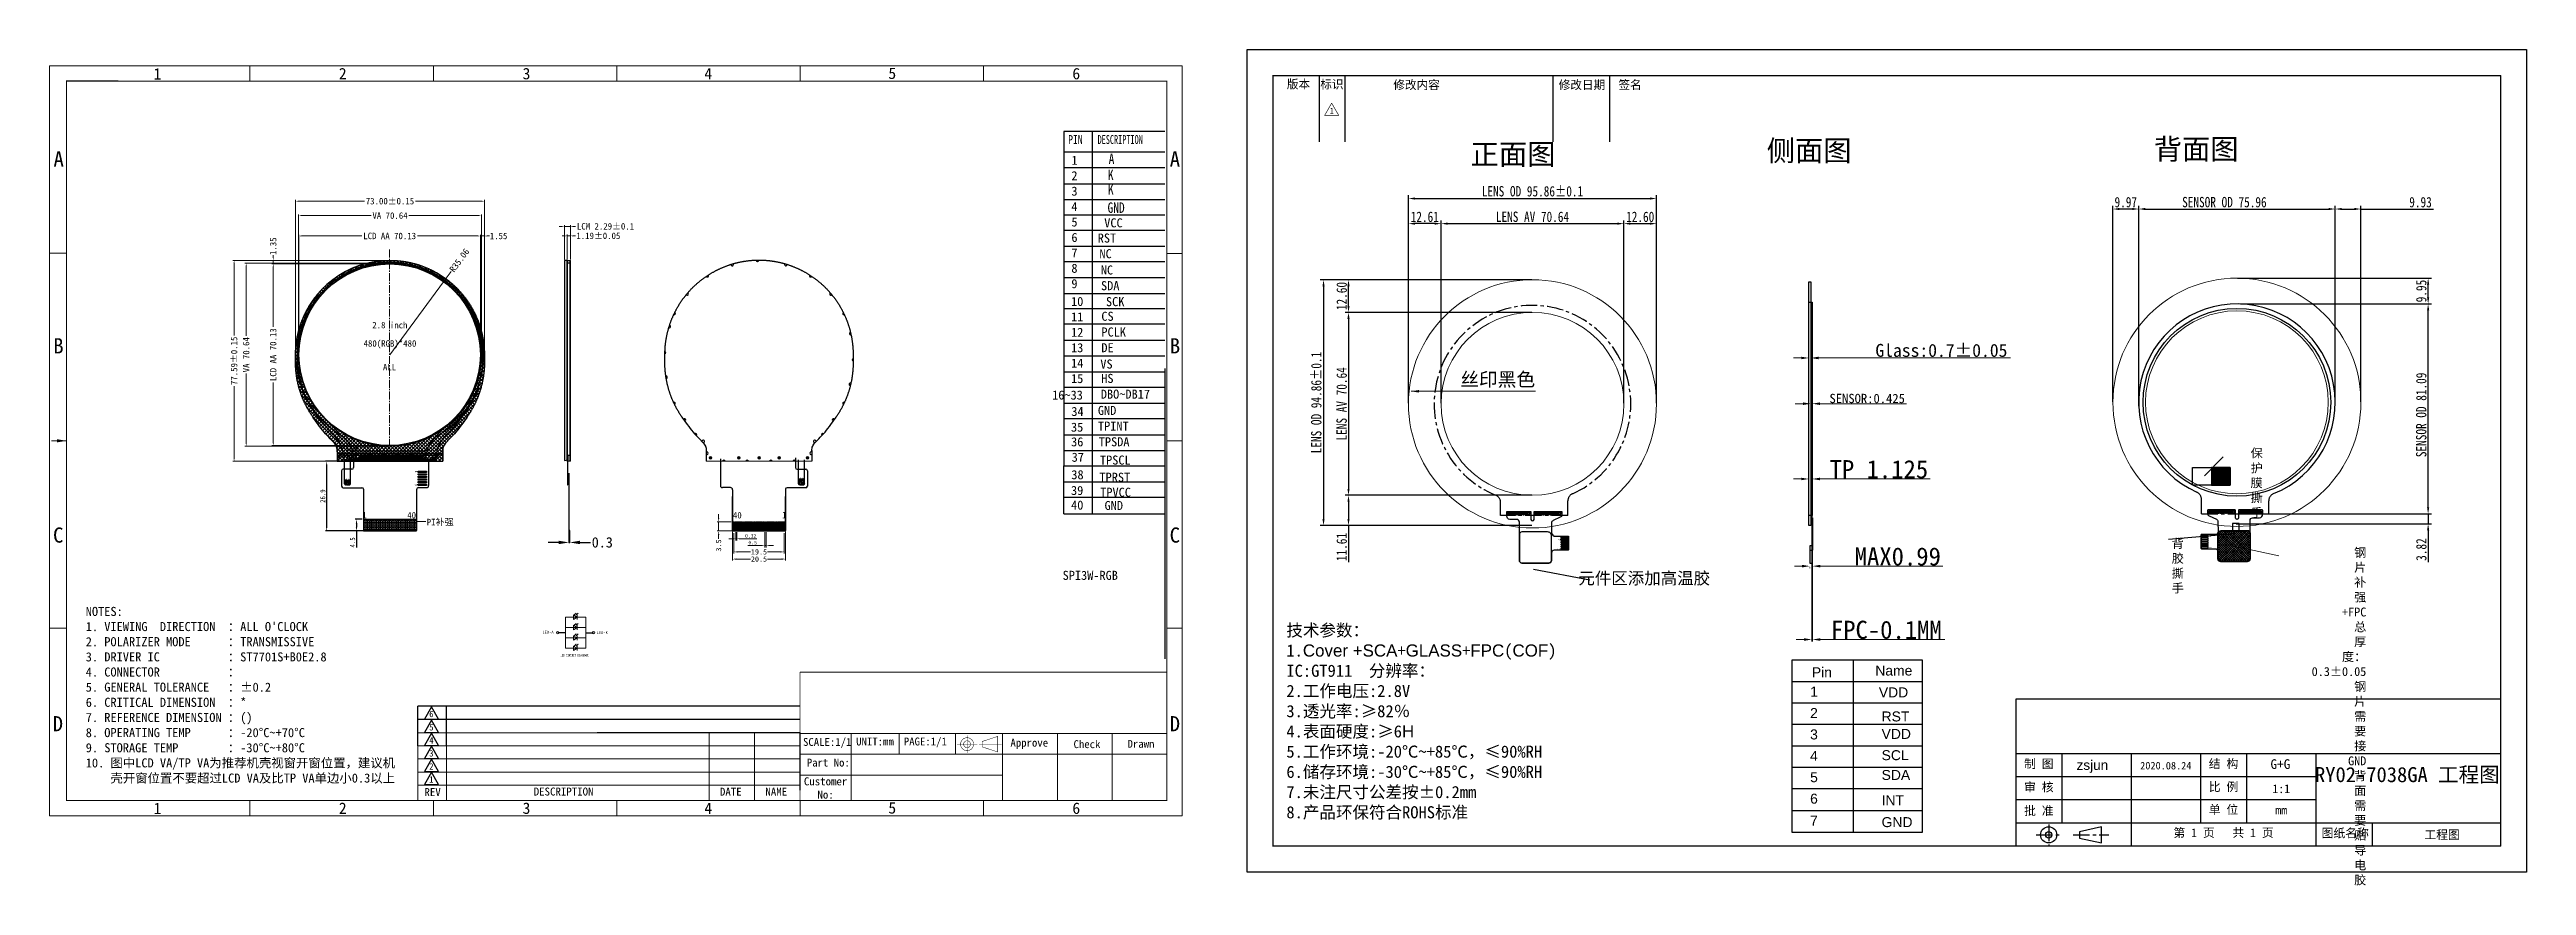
# Model space of a CAD drawing. Header units: millimetres. Extents: x -2894 to 5479, y -6001 to -1211.
# Drawn here: x 4012 to 4969, y -6001 to -5678 of the extents above; entities that cross this region are included whole.
import ezdxf
from ezdxf.enums import TextEntityAlignment as Align

# ---------------------------------------------------------------- set-up
doc = ezdxf.new("R2010")
doc.units = ezdxf.units.MM
doc.header["$LTSCALE"] = 0.2
doc.header["$MEASUREMENT"] = 0
doc.linetypes.add('CENTER', pattern=[50.8, 31.75, -6.35, 6.35, -6.35])
doc.linetypes.add('CENTER2', pattern=[28.575, 19.05, -3.175, 3.175, -3.175])
for name, color, linetype in [('66', 1, 'Continuous'), ('BL', 7, 'Continuous'), ('DIM-1', 3, 'Continuous'), ('FPC', 40, 'Continuous'), ('L91', 3, 'Continuous'), ('LCD-FPC', 30, 'Continuous'), ('LCD_FPC', 22, 'Continuous'), ('lens', 6, 'Continuous'), ('Sensor', 7, 'Continuous'), ('保护膜', 3, 'Continuous'), ('其它', 7, 'Continuous'), ('图框', 7, 'Continuous'), ('背胶', 2, 'Continuous'), ('铁框', 6, 'Continuous'), ('ＤＩＭ', 4, 'Continuous')]:
    doc.layers.add(name, color=color, linetype=linetype)
for name, color, linetype, lineweight in [('CENTER', 1, 'CENTER2', 9), ('dim', 4, 'Continuous', 9), ('DIM（标注）', 3, 'Continuous', 9), ('L', 1, 'Continuous', 5), ('TEXT', 2, 'Continuous', 15)]:
    doc.layers.add(name, color=color, linetype=linetype, lineweight=lineweight)
doc.styles.add('AAAAAA', font='arial.ttf')
doc.styles.add('Arial', font='simhei.ttf')
doc.styles.get("Standard").update_dxf_attribs({"font": 'SimSun.ttf'})
doc.styles.add('TEXTSTYLE_0', font='SimSun.ttf', dxfattribs={"width": 0.8})
doc.styles.add('TITLE', font='dutchb.ttf')
doc.styles.add('TXT', font='romans.shx', dxfattribs={"width": 0.8, "bigfont": 'chineset.shx'})
doc.styles.add('WMF-ARIAL0', font='arial.ttf', dxfattribs={"height": 11})
doc.styles.add('型式1', font='', dxfattribs={"height": 2})
doc.styles.add('宋体', font='SimSun.ttf')
doc.styles.add('样式 1', font='', dxfattribs={"width": 0.8})
doc.styles.get('型式1').set_extended_font_data('PMingLiU')
doc.styles.get('样式 1').set_extended_font_data('KaiTi_GB2312')
doc.dimstyles.new('0.7', dxfattribs={"dimscale": 0.7, "dimtxt": 2, "dimasz": 2, "dimexe": 1, "dimexo": 0.625, "dimtad": 1, "dimdsep": 46, "dimtxsty": '宋体', "dimcen": 0, "dimadec": 0, "dimazin": 0, "dimtfac": 1, "dimtmove": 0, "dimatfit": 0, "dimfxl": 1, "dimlwd": 15, "dimlwe": 15, "dimarcsym": 0})
doc.dimstyles.new('1-1', dxfattribs={"dimscale": 0, "dimtxt": 8, "dimasz": 2.5, "dimexe": 1.25, "dimexo": 0.2, "dimtad": 1, "dimzin": 1, "dimdsep": 46, "dimtxsty": 'TEXTSTYLE_0', "dimcen": 1, "dimadec": 0, "dimazin": 0, "dimtfac": 1, "dimtmove": 0, "dimatfit": 3, "dimfxl": 1, "dimarcsym": 0})
doc.dimstyles.new('1.4', dxfattribs={"dimtxt": 2, "dimasz": 1.5, "dimexe": 0.6, "dimexo": 0.8, "dimtad": 0, "dimzin": 9, "dimdsep": 46, "dimtxsty": 'TXT', "dimcen": 0.5, "dimclrd": 3, "dimclre": 3, "dimclrt": 4, "dimazin": 2, "dimtfac": 1, "dimtmove": 0, "dimatfit": 3, "dimfxl": 1, "dimlwd": 13, "dimlwe": 5, "dimarcsym": 0})
doc.dimstyles.new('aaaaa', dxfattribs={"dimtxt": 2, "dimasz": 1.5, "dimexe": 0.5, "dimexo": 0.625, "dimgap": 0.5, "dimtad": 1, "dimzin": 1, "dimdsep": 46, "dimtxsty": 'AAAAAA', "dimcen": 0, "dimclrd": 256, "dimclre": 256, "dimclrt": 256, "dimadec": 0, "dimazin": 0, "dimtfac": 1, "dimtmove": 0, "dimatfit": 3, "dimfxl": 1, "dimlwd": -1, "dimlwe": -1, "dimarcsym": 0})
doc.dimstyles.new('ISO-25$0', dxfattribs={"dimtxt": 7, "dimasz": 3, "dimexe": 0.8, "dimexo": 0.8, "dimgap": 0.2, "dimtad": 1, "dimzin": 1, "dimdsep": 46, "dimtxsty": 'Standard', "dimcen": 2.5, "dimclrd": 256, "dimclre": 256, "dimclrt": 256, "dimadec": 0, "dimazin": 0, "dimtfac": 1, "dimtofl": 0, "dimtmove": 0, "dimatfit": 3, "dimfxl": 0.8, "dimtolj": 1, "dimlwd": 13, "dimlwe": 13, "dimarcsym": 0})
doc.dimstyles.new('ISO-25$7', dxfattribs={"dimscale": 0.5, "dimtxt": 2.5, "dimasz": 2, "dimexe": 1.25, "dimexo": 0.625, "dimtad": 0, "dimzin": 1, "dimdsep": 46, "dimtxsty": 'TITLE', "dimcen": 0, "dimclrd": 7, "dimclre": 256, "dimclrt": 7, "dimadec": 0, "dimazin": 0, "dimtfac": 1, "dimtmove": 0, "dimatfit": 0, "dimfxl": 1, "dimlwd": 9, "dimlwe": 9, "dimarcsym": 0})
doc.dimstyles.new('PHW字高4.0 四位数', dxfattribs={"dimtxt": 4, "dimasz": 4, "dimexe": 1.25, "dimexo": 1.2, "dimtad": 0, "dimzin": 9, "dimdsep": 46, "dimtxsty": '宋体', "dimcen": 1.5, "dimadec": 4, "dimazin": 2, "dimtfac": 1, "dimtmove": 0, "dimatfit": 3, "dimfxl": 1, "dimtolj": 1, "dimarcsym": 0})
doc.dimstyles.get("Standard").update_dxf_attribs({"dimtxt": 0.18, "dimasz": 0.18, "dimexe": 0.18, "dimexo": 0.0625, "dimgap": 0.09, "dimtad": 0, "dimrnd": 0.001, "dimzin": 0, "dimdsep": 46, "dimtxsty": 'Standard', "dimcen": 0.09, "dimadec": 0, "dimazin": 0, "dimtfac": 1, "dimtofl": 0, "dimtmove": 0, "dimatfit": 3, "dimfxl": 1, "dimtolj": 1, "dimtzin": 0, "dimarcsym": 0})
doc.dimstyles.new('SYX', dxfattribs={"dimtxt": 2, "dimasz": 1.5, "dimexe": 0.5, "dimexo": 0.5, "dimgap": 0.5, "dimtad": 1, "dimdsep": 46, "dimtxsty": '样式 1', "dimcen": 2.5, "dimclrd": 256, "dimclre": 256, "dimclrt": 256, "dimadec": 0, "dimazin": 0, "dimtfac": 1, "dimtmove": 0, "dimatfit": 3, "dimfxl": 1, "dimarcsym": 0})
doc.dimstyles.new('YTG', dxfattribs={"dimtxt": 7, "dimasz": 2.5, "dimexe": 0.4, "dimexo": 0, "dimgap": 0.4, "dimtad": 1, "dimlfac": -1, "dimzin": 1, "dimdsep": 46, "dimtxsty": 'Standard', "dimcen": 2.5, "dimclrd": 4, "dimclre": 4, "dimclrt": 4, "dimadec": 0, "dimazin": 0, "dimtfac": 1, "dimtmove": 0, "dimatfit": 3, "dimfxl": 1, "dimtolj": 1, "dimtzin": 0, "dimlwd": 13, "dimlwe": 13, "dimarcsym": 0})
doc.dimstyles.new('研发标准', dxfattribs={"dimtxt": 2.5, "dimasz": 1, "dimexe": 0.5, "dimexo": 0.3, "dimgap": 0.2, "dimtad": 0, "dimzin": 1, "dimdsep": 46, "dimtxsty": '宋体', "dimcen": 0, "dimclrd": 104, "dimclre": 104, "dimclrt": 3, "dimadec": 0, "dimazin": 0, "dimtm": 1e-09, "dimtfac": 0.7, "dimtmove": 0, "dimatfit": 3, "dimfxl": 0.5, "dimtolj": 1, "dimlwd": 0, "dimlwe": 0, "dimarcsym": 0})

msp = doc.modelspace()

# ---------------------------------------------------------------- texts
at = {"color": 7, "lineweight": 15, "style": '宋体'}
for s, height, p in [('1', 4.409, (4052.051, -5689.944)), ('2', 4.409, (4123.629, -5689.867)), ('3', 4.409, (4194.646, -5689.855)), ('4', 4.409, (4264.895, -5689.891)), ('5', 4.409, (4336.021, -5689.731)), ('6', 4.409, (4407.119, -5689.856)), ('A', 5.878, (4013.353, -5723.551)), ('A', 5.878, (4444.744, -5723.552)), ('B', 5.878, (4013.266, -5795.693)), ('B', 5.878, (4444.776, -5795.694)), ('C', 5.878, (4013.168, -5868.749)), ('C', 5.878, (4444.699, -5868.75)), ('D', 5.878, (4013.039, -5941.613)), ('D', 5.878, (4444.737, -5941.614)), ('1', 4.409, (4052.051, -5973.577)), ('2', 4.409, (4123.629, -5973.5)), ('3', 4.409, (4194.646, -5973.488)), ('4', 4.409, (4264.895, -5973.524)), ('5', 4.409, (4336.021, -5973.364)), ('6', 4.409, (4407.119, -5973.489))]:
    msp.add_text(s, height=height, dxfattribs=at).set_placement(p)
for s, height, width, p in [('PIN', 3.4228, 0.8, (4405.488, -5714.817)), ('DESCRIPTION', 3.42284, 0.65, (4416.856, -5714.817))]:
    msp.add_text(s, height=height, dxfattribs=dict(width=width)).set_placement(p)
for s, height, p in [('1', 3.491, (4406.736, -5722.866)), ('3', 3.491, (4406.736, -5734.775)), ('2', 3.491, (4406.736, -5728.821)), ('4', 3.491, (4406.736, -5740.73)), ('5', 3.491, (4406.736, -5746.685)), ('VCC', 3.4908, (4419.427, -5747.017)), ('6', 3.491, (4406.736, -5752.64)), ('RST', 3.4908, (4416.915, -5752.886)), ('8', 3.491, (4406.736, -5764.549)), ('7', 3.491, (4406.736, -5758.595)), ('NC', 3.4908, (4417.577, -5758.934)), ('NC', 3.4908, (4418.111, -5765.217)), ('9', 3.491, (4406.736, -5770.504)), ('SDA', 3.4908, (4418.185, -5771.281)), ('10', 3.4908, (4406.6, -5777.364)), ('11', 3.4908, (4406.6, -5783.319)), ('CS', 3.4908, (4418.319, -5783.101)), ('SCK', 3.4908, (4420.088, -5777.447)), ('12', 3.4908, (4406.6, -5789.274)), ('PCLK', 3.4908, (4418.319, -5789.165)), ('13', 3.4908, (4406.6, -5795.229)), ('14', 3.4908, (4406.6, -5801.184)), ('VS', 3.4908, (4417.923, -5801.531)), ('DE', 3.4908, (4418.319, -5795.228)), ('16~33', 3.4908, (4399.295, -5813.505)), ('15', 3.4908, (4406.6, -5807.138)), ('DBO~DB17', 3.4908, (4418.114, -5813.16)), ('HS', 3.4908, (4418.269, -5807.083)), ('34', 3.4908, (4406.713, -5819.833)), ('GND', 3.4908, (4416.98, -5819.451)), ('35', 3.4908, (4406.588, -5825.912)), ('36', 3.4908, (4406.624, -5831.559)), ('TPINT', 3.4908, (4417.01, -5825.484)), ('TPSDA', 3.4908, (4417.313, -5831.554)), ('37', 3.4908, (4406.843, -5837.514)), ('TPSCL', 3.4908, (4417.763, -5838.609)), ('39', 3.4908, (4406.588, -5850.347)), ('38', 3.4908, (4406.713, -5844.268)), ('TPRST', 3.4908, (4417.586, -5845.247)), ('TPVCC', 3.4908, (4417.862, -5851.043)), ('40', 3.4908, (4406.624, -5855.994)), ('GND', 3.4908, (4419.567, -5856.161)), ('SPI3W-RGB', 3.4908, (4403.34, -5883.121))]:
    msp.add_text(s, height=height).set_placement(p)
at = {"color": 240, "true_color": 0xed1f24, "style": '宋体'}
for s, p in [('6', (4153.971, -5846.76)), ('6', (4153.973, -5846.758)), ('1', (4154.018, -5841.77)), ('1', (4154.02, -5841.768))]:
    msp.add_text(s, height=1, rotation=90, dxfattribs=at).set_placement(p)
at = {"color": 3, "style": '宋体'}
for s, p in [('SCALE:1/1', (4312.372, -5947.241)), ('UNIT:mm', (4330.835, -5947.058)), ('PAGE:1/1', (4350.29, -5947.043)), ('Approve', (4390.461, -5947.534)), ('Check', (4412.756, -5948.085)), ('Drawn', (4433.63, -5947.954))]:
    msp.add_text(s, height=3.0554, dxfattribs=at).set_placement(p, align=Align.CENTER)
at = {"style": 'Arial'}
for s, insert, char_height, width, attachment_point in [('{\\H0.8x;版本}', (4494.508, -5690.095), 4.12299, 42.13372, 2), ('{\\H0.8x;标识}', (4507.418, -5690.137), 4.12299, 16.48974, 2), ('\\pt11.875;{\\H0.8x;修改内容}', (4540.125, -5690.354), 4.12299, 49.66562, 2), ('\\pt11.875;{\\H0.8x;修改日期}', (4604.049, -5690.354), 4.12299, 30.44245, 2), ('\\pt11.875;{\\H0.8x;签名}', (4622.654, -5690.354), 4.12299, 22.0056, 2), ('{\\fSimSun|b0|i0|c134|p2;技术参数：}\\P1.{\\fArial|b0|i0|c0|p34;Cover +SCA}+{\\fArial|b0|i0|c0|p34;GLASS}+{\\fArial|b0|i0|c0|p34;FPC}({\\fArial|b0|i0|c0|p34;COF}) {\\fSimSun|b0|i0|c134|p2; \\C1;IC:GT911}  分辨率：\\P2.{\\fSimSun|b0|i0|c134|p2;工作电压}:2.8V \\P3.{\\fSimSun|b0|i0|c134|p2;透光率}:≥82{\\fSimSun|b0|i0|c134|p2;％}\\P4.{\\fSimSun|b0|i0|c134|p2;表面硬度}:≥6{\\fArial|b0|i0|c0|p34;H}\\P5.{\\fSimSun|b0|i0|c134|p2;工作环境}:-20{\\fSimSun|b0|i0|c0|p2;℃}~+85{\\fSimSun|b0|i0|c0|p2;℃\\fSimSun|b0|i0|c134|p2;，}≤90%RH\\P6.{\\fSimSun|b0|i0|c134|p2;储存环境}:-30{\\fSimSun|b0|i0|c0|p2;℃}~+85{\\fSimSun|b0|i0|c0|p2;℃\\fSimSun|b0|i0|c134|p2;，}≤90%RH\\P7.{\\fSimSun|b0|i0|c134|p2;未注尺寸公差按}±0.2mm\\P8.{\\fSimSun|b0|i0|c134|p2;产品环保符合}ROHS{\\fSimSun|b0|i0|c134|p2;标准}', (4489.822, -5900.245), 4.683571, 122.8455, 1), ('制 图', (4780.629, -5952.486), 3.3455, 17.84252, 2), ('{\\fArial|b0|i0|c0|p32;zsjun}', (4801.321, -5952.754), 3.74817, 29.98535, 2), ('2020.08.24', (4829.696, -5953.402), 2.912, 26.76378, 2), ('结 构', (4851.999, -5952.486), 3.3455, 17.84252, 2), ('G+G', (4873.992, -5952.377), 3.7482, 29.98535, 2), ('审 核', (4780.629, -5961.502), 3.3455, 17.84252, 2), ('比 例', (4851.999, -5961.374), 3.3455, 17.84252, 2), ('1:1', (4874.302, -5962.098), 3.3455, 26.76378, 2), ('RY02-7038GA{\\fSimSun|b0|i0|c0|p2; \\fSimSun|b0|i0|c134|p2;工程图}', (4923.043, -5955.401), 5.824, 72.62552, 2), ('批 准', (4780.629, -5970.618), 3.3455, 17.84252, 2), ('单 位', (4851.999, -5970.168), 3.3455, 17.84252, 2), ('mm', (4874.302, -5970.348), 3.3455, 26.76378, 2), ('第 1 页   共 1 页', (4851.999, -5979.093), 3.34547, 71.37008, 2), ('图纸名称', (4899.043, -5979.242), 3.3455, 26.17735, 2), ('  工程图', (4934.181, -5979.874), 3.3455, 49.54072, 2)]:
    msp.add_mtext(s, dxfattribs=dict(at, insert=insert, char_height=char_height, width=width, attachment_point=attachment_point))
at = {"insert": (4025.815, -5893.548), "char_height": 3.5088, "width": 196.43096, "attachment_point": 1}
msp.add_mtext("{\\fSimSun|b0|i0|c134|p54;NOTES:\\P1. VIEWING  DIRECTION  ：ALL O'CLOCK\\P2. POLARIZER MODE      ：TRANSMISSIVE\\P3. DRIVER IC           ：ST7701S+B0E2.8\\P4. CONNECTOR           ：\\P5. GENERAL TOLERANCE   ：%%P0.2\\P6. CRITICAL DIMENSION  ：*\\P7. REFERENCE DIMENSION ：()\\P8. OPERATING TEMP      ：-20%%DC~+70%%DC \\P9. STORAGE TEMP        ：-30%%DC~+80%%DC\\P10. 图中LCD VA/TP VA为推荐机壳视窗开窗位置，建议机\\P    壳开窗位置不要超过LCD VA及比TP VA单边小0.3以上\\fArial|b0|i0|c134|p34;\\P}\\P ", dxfattribs=at)
at = {"color": 30, "char_height": 2.469, "attachment_point": 5, "style": '宋体'}
for s, insert in [('6', (4159.396, -5934.912)), ('4', (4159.396, -5945.076)), ('5', (4159.396, -5940.036)), ('3', (4159.396, -5950.116)), ('2', (4159.396, -5955.156)), ('1', (4159.396, -5960.196))]:
    msp.add_mtext(s, dxfattribs=dict(at, insert=insert))
at = {"color": 3, "attachment_point": 5, "style": '宋体'}
for s, insert, char_height in [('{\\fSimSun|b0|i0|c134|p2;Part No:}', (4312.8, -5953.696), 3.05543), ('REV', (4159.866, -5965.065), 3.0863), ('DESCRIPTION', (4210.495, -5964.877), 3.08629), ('DATE', (4275.105, -5964.907), 3.0863), ('NAME', (4292.678, -5964.907), 3.0863), ('Customer \\PNo:', (4311.751, -5963.512), 3.0863)]:
    msp.add_mtext(s, dxfattribs=dict(at, insert=insert, char_height=char_height))
at = {"layer": 'BL', "char_height": 2.5}
for s, insert, width, attachment_point in [('190', (4131.14, -5831.966), 1.24094, 3), ('1', (4155.041, -5831.966), 1.24094, 3), ('1', (4134.442, -5856.807), 1.24094, 3), ('40', (4153.479, -5856.917), 4.42503, 3), ('40', (4275.931, -5856.917), 4.42503, 1), ('1', (4294.966, -5856.807), 1.24094, 1), ('1', (4294.968, -5856.807), 1.24094, 1)]:
    msp.add_mtext(s, dxfattribs=dict(at, insert=insert, width=width, attachment_point=attachment_point))
at = {"layer": 'dim', "color": 4, "style": '宋体'}
msp.add_text('元件区添加高温胶', height=4.6672, dxfattribs=at).set_placement((4602.66, -5884.817))
at = {"layer": 'dim', "color": 0, "lineweight": 0, "width": 0.67}
msp.add_text('LED CIRCUIT DIAGRAM:', height=1.02187, dxfattribs=at).set_placement((4209.188, -5912.728))
at = {"layer": 'dim', "color": 4, "insert": (4506.621, -5700.879), "char_height": 2.184, "width": 2.1834, "attachment_point": 1, "style": 'Arial'}
msp.add_mtext('{\\C1;1}', dxfattribs=at)
at = {"layer": 'dim'}
for s, insert, char_height, width, attachment_point, style in [('\\pt30;正面图', (4561.022, -5714.795), 8.008, 54.87768, 1, 'Arial'), ('侧面图', (4675.478, -5713.385), 8.008, 54.87768, 1, 'Arial'), ('背面图', (4825.058, -5712.806), 8.008, 54.87768, 1, 'Arial'), ('PI{\\fSimSun|b0|i0|c134|p2;补强}', (4168.004, -5862.36), 2.5, 11.99807, 9, '宋体')]:
    msp.add_mtext(s, dxfattribs=dict(at, insert=insert, char_height=char_height, width=width, attachment_point=attachment_point, style=style))
at = {"layer": 'dim', "insert": (4557.026, -5803.064), "char_height": 5.3036, "width": 119.97644, "attachment_point": 1}
msp.add_mtext('\\A1;{\\fSimSun|b0|i0|c134|p2;丝印黑色}', dxfattribs=at)
at = {"layer": 'dim', "color": 4, "width": 0.20296, "attachment_point": 3}
for s, insert, char_height in [('保护膜撕手', (4867.177, -5832.435), 3.4473), ('背胶撕手', (4836.684, -5867.335), 3.4473), ('钢片补强+FPC\\P总厚度：0.3%%P0.05\\P钢片需要接GND\\P背面需要贴导电胶', (4907.176, -5870.823), 3.44734)]:
    msp.add_mtext(s, dxfattribs=dict(at, insert=insert, char_height=char_height))
at = {"layer": 'FPC', "color": 2, "char_height": 0.407, "width": 10.97451, "attachment_point": 7, "style": '型式1'}
for s, insert in [('K', (4301.777, -5843.928)), ('A', (4302.744, -5843.919))]:
    msp.add_mtext(s, dxfattribs=dict(at, insert=insert))
at = {"layer": 'TEXT', "color": 0, "style": '宋体'}
for s, p in [('LED-A', (4202.316, -5903.9)), ('LED-K', (4223.241, -5904.048))]:
    msp.add_text(s, height=1.1053, dxfattribs=at).set_placement(p)
at = {"layer": '图框', "color": 0, "width": 0.8}
for s, height, p in [('A', 4.044, (4421.145, -5722.56)), ('K', 4.044, (4420.832, -5728.791)), ('K', 4.044, (4420.876, -5734.384)), ('GND', 4.0435, (4420.722, -5741.423))]:
    msp.add_text(s, height=height, dxfattribs=at).set_placement(p)
at = {"layer": '背胶', "ltscale": 0.2, "char_height": 1, "width": 0.35942, "attachment_point": 1, "rotation": 270, "style": '宋体'}
for s, insert in [('7', (4595.751, -5867.179)), ('1', (4595.648, -5870.988))]:
    msp.add_mtext(s, dxfattribs=dict(at, insert=insert))
at = {"layer": '背胶', "ltscale": 0.2, "extrusion": (0, 0, -1), "char_height": 1, "width": 0.35942, "attachment_point": 1, "text_direction": (0, -1, 0), "style": '宋体'}
for s, insert in [('6', (4846.357, -5865.734)), ('1', (4846.46, -5870.393))]:
    msp.add_mtext(s, dxfattribs=dict(at, insert=insert))

# ---------------------------------------------------------------- blocks, each defined once
blk = doc.blocks.new('*u49')
at = {"color": 2}
for p, q in [((-3298.78, -1918.61), (-3298.78, -1909.35)), ((-3296.48, -1918.61), (-3296.48, -1909.35)), ((-3298.78, -1917.11), (-3296.48, -1917.11)), ((-3296.98, -1918.91), (-3298.48, -1918.91)), ((-3297.88, -1918.91), (-3296.78, -1918.91)), ((-3297.88, -1918.91), (-3297.23, -1918.91))]:
    blk.add_line(p, q, dxfattribs=at)
for points in [[(-3297.88, -1917.95), (-3297.88, -1917.11), (-3298.38, -1917.11), (-3298.38, -1917.95)], [(-3297.88, -1917.95), (-3297.88, -1917.11), (-3298.38, -1917.11), (-3298.38, -1917.95)], [(-3298.38, -1918.39), (-3298.38, -1918.91), (-3298.23, -1918.91)], [(-3298.38, -1918.39), (-3298.38, -1918.91), (-3298.23, -1918.91)], [(-3298.03, -1918.91), (-3297.88, -1918.91), (-3297.88, -1918.39)], [(-3298.03, -1918.91), (-3297.88, -1918.91), (-3297.88, -1918.39)], [(-3296.88, -1917.53), (-3296.88, -1917.11), (-3297.38, -1917.11), (-3297.38, -1917.53)], [(-3296.88, -1917.53), (-3296.88, -1917.11), (-3297.38, -1917.11), (-3297.38, -1917.53)], [(-3297.38, -1917.97), (-3297.38, -1918.91), (-3297.23, -1918.91)], [(-3297.38, -1917.97), (-3297.38, -1918.91), (-3297.23, -1918.91)], [(-3297.03, -1918.91), (-3296.88, -1918.91), (-3296.88, -1917.97)], [(-3297.03, -1918.91), (-3296.88, -1918.91), (-3296.88, -1917.97)]]:
    blk.add_lwpolyline(points, dxfattribs=at)
for centre in [(-3298.13, -1918.17), (-3298.13, -1918.17), (-3297.13, -1917.75), (-3297.13, -1917.75)]:
    blk.add_circle(centre, 0.1, dxfattribs=at)
for centre, radius, start, end in [((-3298.48, -1918.61), 0.3, 180.00183, 270), ((-3298.18, -1918.17), 0.3, 131.81031, 228.18969), ((-3298.18, -1918.17), 0.3, 131.81031, 228.18969), ((-3298.13, -1918.91), 0.1, 0, 180), ((-3298.13, -1918.91), 0.1, 0, 180), ((-3298.08, -1918.17), 0.3, 311.81031, 48.18969), ((-3298.08, -1918.17), 0.3, 311.81031, 48.18969), ((-3297.18, -1917.75), 0.3, 131.81031, 228.18969), ((-3297.18, -1917.75), 0.3, 131.81031, 228.18969), ((-3297.13, -1918.91), 0.1, 0, 180), ((-3297.13, -1918.91), 0.1, 0, 180), ((-3297.08, -1917.75), 0.3, 311.81031, 48.18969), ((-3297.08, -1917.75), 0.3, 311.81031, 48.18969), ((-3296.78, -1918.61), 0.3, 270, 0)]:
    blk.add_arc(centre, radius, start, end, dxfattribs=at)
at = {"layer": 'FPC', "color": 2, "char_height": 0.407, "width": 10.9745, "attachment_point": 9, "style": '型式1'}
for s, insert in [('A', (-3297.93, -1916.84)), ('K', (-3296.97, -1916.85))]:
    blk.add_mtext(s, dxfattribs=dict(at, insert=insert))
blk = doc.blocks.new('*D55')
at = {"color": 104, "lineweight": 0, "transparency": 16777216}
for p, q in [((4108.09, -5795.9), (4108.09, -5741.99)), ((4109.09, -5742.49), (4136.15, -5742.49)), ((4177.72, -5742.49), (4150.67, -5742.49)), ((4178.72, -5795.9), (4178.72, -5741.99))]:
    blk.add_line(p, q, dxfattribs=at)
at = {"color": 104, "transparency": 16777216}
for points in [[(4109.09, -5742.32), (4109.09, -5742.65), (4108.09, -5742.49)], [(4177.72, -5742.32), (4177.72, -5742.65), (4178.72, -5742.49)]]:
    blk.add_solid(points, dxfattribs=at)
at = {"layer": 'Defpoints', "color": 0, "transparency": 16777216}
for p in [(4178.72, -5742.49), (4108.09, -5796.2), (4178.72, -5796.2)]:
    blk.add_point(p, dxfattribs=at)
at = {"color": 3, "transparency": 16777216, "insert": (4143.41, -5742.49), "char_height": 2.5, "attachment_point": 5, "style": '宋体'}
blk.add_mtext('\\A1;VA 70.64', dxfattribs=at)
blk = doc.blocks.new('*D56')
at = {"color": 104, "lineweight": 0, "transparency": 16777216}
for p, q in [((4106.89, -5797.83), (4106.89, -5736.41)), ((4107.89, -5736.91), (4133.59, -5736.91)), ((4178.89, -5736.91), (4153.2, -5736.91)), ((4179.89, -5797.83), (4179.89, -5736.41))]:
    blk.add_line(p, q, dxfattribs=at)
at = {"color": 104, "transparency": 16777216}
for points in [[(4107.89, -5736.75), (4107.89, -5737.08), (4106.89, -5736.91)], [(4178.89, -5736.75), (4178.89, -5737.08), (4179.89, -5736.91)]]:
    blk.add_solid(points, dxfattribs=at)
at = {"layer": 'Defpoints', "color": 0, "transparency": 16777216}
for p in [(4179.89, -5736.91), (4106.89, -5798.13), (4179.89, -5798.13)]:
    blk.add_point(p, dxfattribs=at)
at = {"color": 3, "transparency": 16777216, "insert": (4143.39, -5736.91), "char_height": 2.5, "attachment_point": 5, "style": '宋体'}
blk.add_mtext('\\A1;73.00±0.15', dxfattribs=at)
blk = doc.blocks.new('*D57')
at = {"color": 104, "lineweight": 0, "transparency": 16777216}
for p, q in [((4143.11, -5760.88), (4087.33, -5760.88)), ((4087.83, -5761.88), (4087.83, -5788.94)), ((4087.83, -5830.51), (4087.83, -5803.46)), ((4143.11, -5831.51), (4087.33, -5831.51))]:
    blk.add_line(p, q, dxfattribs=at)
at = {"color": 104, "transparency": 16777216}
for points in [[(4087.66, -5761.88), (4087.99, -5761.88), (4087.83, -5760.88)], [(4087.66, -5830.51), (4087.99, -5830.51), (4087.83, -5831.51)]]:
    blk.add_solid(points, dxfattribs=at)
at = {"layer": 'Defpoints', "color": 0, "transparency": 16777216}
for p in [(4143.41, -5760.88), (4087.83, -5831.51), (4143.41, -5831.51)]:
    blk.add_point(p, dxfattribs=at)
at = {"color": 3, "transparency": 16777216, "insert": (4087.83, -5796.2), "char_height": 2.5, "attachment_point": 5, "rotation": 90, "style": '宋体'}
blk.add_mtext('\\A1;VA 70.64', dxfattribs=at)
blk = doc.blocks.new('*D58')
at = {"color": 104, "lineweight": 0, "transparency": 16777216}
for p, q in [((4142.81, -5759.77), (4082.65, -5759.77)), ((4083.15, -5760.77), (4083.15, -5788.75)), ((4083.15, -5836.35), (4083.15, -5808.37)), ((4122.69, -5837.35), (4082.65, -5837.35))]:
    blk.add_line(p, q, dxfattribs=at)
at = {"color": 104, "transparency": 16777216}
for points in [[(4082.98, -5760.77), (4083.32, -5760.77), (4083.15, -5759.77)], [(4082.98, -5836.35), (4083.32, -5836.35), (4083.15, -5837.35)]]:
    blk.add_solid(points, dxfattribs=at)
at = {"layer": 'Defpoints', "color": 0, "transparency": 16777216}
for p in [(4083.15, -5759.77), (4143.11, -5759.77), (4122.99, -5837.35)]:
    blk.add_point(p, dxfattribs=at)
at = {"color": 3, "transparency": 16777216, "insert": (4083.15, -5798.56), "char_height": 2.5, "attachment_point": 5, "rotation": 90, "style": '宋体'}
blk.add_mtext('\\A1;77.59±0.15', dxfattribs=at)
blk = doc.blocks.new('*D67')
at = {"color": 104, "lineweight": 0, "transparency": 16777216}
for p, q in [((4210.92, -5750.31), (4209.92, -5750.31)), ((4211.92, -5759.47), (4211.92, -5749.81)), ((4211.92, -5750.31), (4213.1, -5750.31)), ((4213.1, -5759.47), (4213.1, -5749.81)), ((4214.1, -5750.31), (4215.1, -5750.31))]:
    blk.add_line(p, q, dxfattribs=at)
at = {"color": 104, "transparency": 16777216}
for points in [[(4210.92, -5750.14), (4210.92, -5750.48), (4211.92, -5750.31)], [(4214.1, -5750.14), (4214.1, -5750.48), (4213.1, -5750.31)]]:
    blk.add_solid(points, dxfattribs=at)
at = {"layer": 'Defpoints', "color": 0, "transparency": 16777216}
for p in [(4213.1, -5750.31), (4211.92, -5759.77), (4213.1, -5759.77)]:
    blk.add_point(p, dxfattribs=at)
at = {"color": 3, "transparency": 16777216, "insert": (4223.93, -5750.31), "char_height": 2.5, "attachment_point": 5, "style": '宋体'}
blk.add_mtext('\\A1;1.19±0.05', dxfattribs=at)
blk = doc.blocks.new('FADAFFD')
at = {"color": 7}
for p, q in [((-4794.36, -1490.34), (-4766.36, -1490.34)), ((-4794.36, -1493.04), (-4794.36, -1492.94)), ((-4794.36, -1493.04), (-4766.36, -1493.04)), ((-4766.36, -1493.04), (-4766.36, -1492.94))]:
    blk.add_line(p, q, dxfattribs=at)
blk.add_circle((-4780.36, -1453.27), 35.06, dxfattribs=at)
for centre, radius, start, end in [((-4780.36, -1453.27), 36.36, 301.17428, 238.82572), ((-4804.36, -1492.94), 10, 0, 58.82572), ((-4756.36, -1492.94), 10, 121.17428, 180)]:
    blk.add_arc(centre, radius, start, end, dxfattribs=at)
at = {"layer": 'CENTER', "ltscale": 0.8}
blk.add_line((-4780.4, -1412.67), (-4780.4, -1488.34), dxfattribs=at)
at = {"layer": 'BL', "char_height": 2.5, "width": 19.8685, "attachment_point": 3}
for s, insert in [('2.8 inch', (-4773.49, -1440.6)), ('480(RGB)*480', (-4770.04, -1447.69)), ('ALL', (-4777.85, -1456.81))]:
    blk.add_mtext(s, dxfattribs=dict(at, insert=insert))
blk = doc.blocks.new('*D62')
at = {"color": 104, "lineweight": 0, "transparency": 16777216}
for p, q in [((4108.22, -5795.88), (4108.22, -5749.85)), ((4109.22, -5750.35), (4132.52, -5750.35)), ((4177.34, -5750.35), (4154.04, -5750.35)), ((4178.34, -5795.88), (4178.34, -5749.85))]:
    blk.add_line(p, q, dxfattribs=at)
at = {"color": 104, "transparency": 16777216}
for points in [[(4109.22, -5750.19), (4109.22, -5750.52), (4108.22, -5750.35)], [(4177.34, -5750.19), (4177.34, -5750.52), (4178.34, -5750.35)]]:
    blk.add_solid(points, dxfattribs=at)
at = {"layer": 'Defpoints', "color": 0, "transparency": 16777216}
for p in [(4178.34, -5750.35), (4108.22, -5796.18), (4178.34, -5796.18)]:
    blk.add_point(p, dxfattribs=at)
at = {"color": 3, "transparency": 16777216, "insert": (4143.28, -5750.35), "char_height": 2.5, "attachment_point": 5, "style": '宋体'}
blk.add_mtext('\\A1;LCD AA 70.13', dxfattribs=at)
blk = doc.blocks.new('*D63')
at = {"color": 104, "lineweight": 0, "transparency": 16777216}
for p, q in [((4142.98, -5761.12), (4097.77, -5761.12)), ((4098.27, -5762.12), (4098.27, -5785.42)), ((4098.27, -5830.24), (4098.27, -5806.94)), ((4142.94, -5831.24), (4097.77, -5831.24))]:
    blk.add_line(p, q, dxfattribs=at)
at = {"color": 104, "transparency": 16777216}
for points in [[(4098.1, -5762.12), (4098.44, -5762.12), (4098.27, -5761.12)], [(4098.1, -5830.24), (4098.44, -5830.24), (4098.27, -5831.24)]]:
    blk.add_solid(points, dxfattribs=at)
at = {"layer": 'Defpoints', "color": 0, "transparency": 16777216}
for p in [(4143.28, -5761.12), (4098.27, -5831.24), (4143.24, -5831.24)]:
    blk.add_point(p, dxfattribs=at)
at = {"color": 3, "transparency": 16777216, "insert": (4098.27, -5796.18), "char_height": 2.5, "attachment_point": 5, "rotation": 90, "style": '宋体'}
blk.add_mtext('\\A1;LCD AA 70.13', dxfattribs=at)
blk = doc.blocks.new('*D53')
at = {"color": 104, "lineweight": 0, "transparency": 16777216}
for p, q in [((4097.97, -5759.77), (4097.77, -5759.77)), ((4097.97, -5761.12), (4097.77, -5761.12)), ((4098.27, -5758.77), (4098.27, -5757.77)), ((4098.27, -5761.12), (4098.27, -5759.77)), ((4098.27, -5762.12), (4098.27, -5763.12))]:
    blk.add_line(p, q, dxfattribs=at)
at = {"color": 104, "transparency": 16777216}
for points in [[(4098.1, -5758.77), (4098.44, -5758.77), (4098.27, -5759.77)], [(4098.1, -5762.12), (4098.44, -5762.12), (4098.27, -5761.12)]]:
    blk.add_solid(points, dxfattribs=at)
at = {"layer": 'Defpoints', "color": 0, "transparency": 16777216}
for p in [(4098.27, -5759.77), (4098.27, -5759.77), (4098.27, -5761.12)]:
    blk.add_point(p, dxfattribs=at)
at = {"color": 3, "transparency": 16777216, "insert": (4098.27, -5754.3), "char_height": 2.5, "attachment_point": 5, "rotation": 90, "style": '宋体'}
blk.add_mtext('\\A1;1.35', dxfattribs=at)
blk = doc.blocks.new('*D54')
at = {"color": 104, "lineweight": 0, "transparency": 16777216}
for p, q in [((4177.34, -5750.35), (4176.34, -5750.35)), ((4178.34, -5750.05), (4178.34, -5749.85)), ((4178.34, -5750.35), (4179.89, -5750.35)), ((4179.89, -5750.05), (4179.89, -5749.85)), ((4180.89, -5750.35), (4181.89, -5750.35))]:
    blk.add_line(p, q, dxfattribs=at)
at = {"color": 104, "transparency": 16777216}
for points in [[(4177.34, -5750.19), (4177.34, -5750.52), (4178.34, -5750.35)], [(4180.89, -5750.19), (4180.89, -5750.52), (4179.89, -5750.35)]]:
    blk.add_solid(points, dxfattribs=at)
at = {"layer": 'Defpoints', "color": 0, "transparency": 16777216}
for p in [(4178.34, -5750.35), (4179.89, -5750.35), (4179.89, -5750.35)]:
    blk.add_point(p, dxfattribs=at)
at = {"color": 3, "transparency": 16777216, "insert": (4185.36, -5750.35), "char_height": 2.5, "attachment_point": 5, "style": '宋体'}
blk.add_mtext('\\A1;1.55', dxfattribs=at)
blk = doc.blocks.new('*D64')
at = {"color": 104, "lineweight": 0, "transparency": 16777216}
for p, q in [((4143.28, -5796.18), (4164.13, -5767.99)), ((4167, -5764.11), (4164.72, -5767.18))]:
    blk.add_line(p, q, dxfattribs=at)
at = {"color": 104, "transparency": 16777216}
blk.add_solid([(4164.59, -5767.08), (4164.86, -5767.28), (4164.13, -5767.99)], dxfattribs=at)
at = {"layer": 'Defpoints', "color": 0, "transparency": 16777216}
for p in [(4164.13, -5767.99), (4143.28, -5796.18)]:
    blk.add_point(p, dxfattribs=at)
at = {"color": 3, "transparency": 16777216, "insert": (4170.22, -5759.76), "char_height": 2.5, "attachment_point": 5, "rotation": 53.51533, "style": '宋体'}
blk.add_mtext('\\A1;R35.06', dxfattribs=at)
blk = doc.blocks.new('*D65')
at = {"layer": 'Defpoints', "color": 0, "transparency": 16777216}
for p in [(4130.44, -5864.25), (4133.15, -5859.75), (4133.35, -5864.25)]:
    blk.add_point(p, dxfattribs=at)
at = {"layer": 'DIM-1', "lineweight": -2, "transparency": 16777216}
for p, q in [((4132.65, -5859.75), (4129.94, -5859.75)), ((4132.85, -5864.25), (4129.94, -5864.25)), ((4130.44, -5861.25), (4130.44, -5862.75)), ((4130.44, -5864.25), (4130.44, -5870.63))]:
    blk.add_line(p, q, dxfattribs=at)
at = {"layer": 'DIM-1', "transparency": 16777216}
for points in [[(4130.19, -5861.25), (4130.69, -5861.25), (4130.44, -5859.75)], [(4130.19, -5862.75), (4130.69, -5862.75), (4130.44, -5864.25)]]:
    blk.add_solid(points, dxfattribs=at)
at = {"layer": 'DIM-1', "transparency": 16777216, "insert": (4128.94, -5868.65), "char_height": 2, "attachment_point": 5, "rotation": 90, "style": '样式 1'}
blk.add_mtext('4.5', dxfattribs=at)
blk = doc.blocks.new('*D66')
at = {"layer": 'Defpoints', "color": 0, "transparency": 16777216}
for p in [(4118.93, -5837.35), (4127.7, -5837.35), (4134.3, -5864.25)]:
    blk.add_point(p, dxfattribs=at)
at = {"layer": 'DIM-1', "lineweight": -2, "transparency": 16777216}
for p, q in [((4127.2, -5837.35), (4118.43, -5837.35)), ((4118.93, -5862.75), (4118.93, -5838.85)), ((4133.8, -5864.25), (4118.43, -5864.25))]:
    blk.add_line(p, q, dxfattribs=at)
at = {"layer": 'DIM-1', "transparency": 16777216}
for points in [[(4118.68, -5838.85), (4119.18, -5838.85), (4118.93, -5837.35)], [(4118.68, -5862.75), (4119.18, -5862.75), (4118.93, -5864.25)]]:
    blk.add_solid(points, dxfattribs=at)
at = {"layer": 'DIM-1', "transparency": 16777216, "insert": (4117.43, -5850.8), "char_height": 2, "attachment_point": 5, "rotation": 90, "style": '样式 1'}
blk.add_mtext('26.9', dxfattribs=at)
blk = doc.blocks.new('*D59')
at = {"layer": 'Defpoints', "color": 0, "transparency": 16777216}
for p in [(4277.1, -5864.25), (4277.42, -5864.25), (4277.42, -5867.26)]:
    blk.add_point(p, dxfattribs=at)
at = {"layer": 'dim', "color": 0, "lineweight": 15, "transparency": 16777216}
for p, q in [((4275.7, -5867.26), (4274.3, -5867.26)), ((4277.1, -5864.69), (4277.1, -5867.96)), ((4277.1, -5867.26), (4277.42, -5867.26)), ((4277.42, -5864.69), (4277.42, -5867.96)), ((4278.82, -5867.26), (4285.12, -5867.26))]:
    blk.add_line(p, q, dxfattribs=at)
at = {"layer": 'dim', "color": 0, "transparency": 16777216}
for points in [[(4275.7, -5867.03), (4275.7, -5867.5), (4277.1, -5867.26)], [(4278.82, -5867.03), (4278.82, -5867.5), (4277.42, -5867.26)]]:
    blk.add_solid(points, dxfattribs=at)
at = {"layer": 'dim', "color": 0, "transparency": 16777216, "insert": (4282.79, -5866.13), "char_height": 1.4, "attachment_point": 5, "style": '宋体'}
blk.add_mtext('0.32', dxfattribs=at)
blk = doc.blocks.new('*D60')
at = {"layer": 'Defpoints', "color": 0, "transparency": 16777216}
for p in [(4288.26, -5864.25), (4288.76, -5864.25), (4288.26, -5869.88)]:
    blk.add_point(p, dxfattribs=at)
at = {"layer": 'dim', "color": 0, "lineweight": 15, "transparency": 16777216}
for p, q in [((4288.26, -5864.69), (4288.26, -5870.58)), ((4288.76, -5864.69), (4288.76, -5870.58)), ((4286.86, -5869.88), (4281.73, -5869.88)), ((4288.76, -5869.88), (4288.26, -5869.88)), ((4290.16, -5869.88), (4291.56, -5869.88))]:
    blk.add_line(p, q, dxfattribs=at)
at = {"layer": 'dim', "color": 0, "transparency": 16777216}
for points in [[(4286.86, -5869.65), (4286.86, -5870.11), (4288.26, -5869.88)], [(4290.16, -5869.65), (4290.16, -5870.11), (4288.76, -5869.88)]]:
    blk.add_solid(points, dxfattribs=at)
at = {"layer": 'dim', "color": 0, "transparency": 16777216, "insert": (4283.56, -5868.74), "char_height": 1.4, "attachment_point": 5, "style": '宋体'}
blk.add_mtext('0.5', dxfattribs=at)
blk = doc.blocks.new('*D68')
at = {"layer": 'Defpoints', "color": 0, "transparency": 16777216}
for p in [(4270.41, -5864.25), (4276.1, -5860.75), (4276.26, -5864.25)]:
    blk.add_point(p, dxfattribs=at)
at = {"layer": 'DIM（标注）', "color": 3, "lineweight": 13, "transparency": 16777216}
for p, q in [((4270.41, -5859.25), (4270.41, -5857.75)), ((4270.41, -5860.75), (4270.41, -5864.25)), ((4270.41, -5865.75), (4270.41, -5867.25))]:
    blk.add_line(p, q, dxfattribs=at)
at = {"layer": 'DIM（标注）', "color": 3, "lineweight": 5, "transparency": 16777216}
for p, q in [((4275.3, -5860.75), (4269.81, -5860.75)), ((4275.46, -5864.25), (4269.81, -5864.25))]:
    blk.add_line(p, q, dxfattribs=at)
at = {"layer": 'DIM（标注）', "color": 3, "transparency": 16777216}
for points in [[(4270.16, -5859.25), (4270.66, -5859.25), (4270.41, -5860.75)], [(4270.16, -5865.75), (4270.66, -5865.75), (4270.41, -5864.25)]]:
    blk.add_solid(points, dxfattribs=at)
at = {"layer": 'DIM（标注）', "color": 4, "transparency": 16777216, "insert": (4270.41, -5869.85), "char_height": 2, "attachment_point": 5, "rotation": 90, "style": '宋体'}
blk.add_mtext('3.5', dxfattribs=at)
blk = doc.blocks.new('*D69')
at = {"layer": 'Defpoints', "color": 0, "transparency": 16777216}
for p in [(4276.26, -5864.25), (4295.76, -5864.25), (4276.26, -5872.33)]:
    blk.add_point(p, dxfattribs=at)
at = {"layer": 'DIM（标注）', "color": 3, "lineweight": 5, "transparency": 16777216}
for p, q in [((4276.26, -5865.05), (4276.26, -5872.93)), ((4295.76, -5865.05), (4295.76, -5872.93))]:
    blk.add_line(p, q, dxfattribs=at)
at = {"layer": 'DIM（标注）', "color": 3, "lineweight": 13, "transparency": 16777216}
for p, q in [((4277.76, -5872.33), (4282.78, -5872.33)), ((4294.26, -5872.33), (4289.25, -5872.33))]:
    blk.add_line(p, q, dxfattribs=at)
at = {"layer": 'DIM（标注）', "color": 3, "transparency": 16777216}
for points in [[(4277.76, -5872.08), (4277.76, -5872.58), (4276.26, -5872.33)], [(4294.26, -5872.08), (4294.26, -5872.58), (4295.76, -5872.33)]]:
    blk.add_solid(points, dxfattribs=at)
at = {"layer": 'DIM（标注）', "color": 4, "transparency": 16777216, "insert": (4286.01, -5872.33), "char_height": 2, "attachment_point": 5, "style": '宋体'}
blk.add_mtext('19.5', dxfattribs=at)
blk = doc.blocks.new('*D61')
at = {"layer": 'Defpoints', "color": 0, "transparency": 16777216}
for p in [(4275.76, -5863.68), (4296.26, -5863.68), (4275.76, -5875.09)]:
    blk.add_point(p, dxfattribs=at)
at = {"layer": 'DIM（标注）', "color": 3, "lineweight": 5, "transparency": 16777216}
for p, q in [((4275.76, -5864.48), (4275.76, -5875.69)), ((4296.26, -5864.48), (4296.26, -5875.69))]:
    blk.add_line(p, q, dxfattribs=at)
at = {"layer": 'DIM（标注）', "color": 3, "lineweight": 13, "transparency": 16777216}
for p, q in [((4277.26, -5875.09), (4282.69, -5875.09)), ((4294.76, -5875.09), (4289.34, -5875.09))]:
    blk.add_line(p, q, dxfattribs=at)
at = {"layer": 'DIM（标注）', "color": 3, "transparency": 16777216}
for points in [[(4277.26, -5874.84), (4277.26, -5875.34), (4275.76, -5875.09)], [(4294.76, -5874.84), (4294.76, -5875.34), (4296.26, -5875.09)]]:
    blk.add_solid(points, dxfattribs=at)
at = {"layer": 'DIM（标注）', "color": 4, "transparency": 16777216, "insert": (4286.01, -5875.09), "char_height": 2, "attachment_point": 5, "style": '宋体'}
blk.add_mtext('20.5', dxfattribs=at)
blk = doc.blocks.new('*D70')
at = {"layer": 'Defpoints', "color": 0, "ltscale": 5, "transparency": 16777216}
for p in [(4212.55, -5868.67), (4212.85, -5868.67), (4212.85, -5868.67)]:
    blk.add_point(p, dxfattribs=at)
at = {"layer": '其它', "color": 0, "lineweight": -2, "ltscale": 5, "transparency": 16777216}
for p, q in [((4212.55, -5867.47), (4212.55, -5867.42)), ((4212.85, -5867.47), (4212.85, -5867.42)), ((4208.55, -5868.67), (4204.55, -5868.67)), ((4212.55, -5868.67), (4212.85, -5868.67)), ((4216.85, -5868.67), (4220.85, -5868.67))]:
    blk.add_line(p, q, dxfattribs=at)
at = {"layer": '其它', "color": 0, "ltscale": 5, "transparency": 16777216}
for points in [[(4208.55, -5868), (4208.55, -5869.34), (4212.55, -5868.67)], [(4216.85, -5868), (4216.85, -5869.34), (4212.85, -5868.67)]]:
    blk.add_solid(points, dxfattribs=at)
at = {"layer": '其它', "color": 0, "ltscale": 5, "transparency": 16777216, "insert": (4225.45, -5868.67), "char_height": 4, "attachment_point": 5, "style": '宋体'}
blk.add_mtext('\\A1;0.3', dxfattribs=at)
blk = doc.blocks.new('*D71')
at = {"color": 104, "lineweight": 0, "transparency": 16777216}
for p, q in [((4209.82, -5746.63), (4208.82, -5746.63)), ((4210.82, -5759.47), (4210.82, -5746.13)), ((4210.82, -5746.63), (4213.1, -5746.63)), ((4213.1, -5759.47), (4213.1, -5746.13)), ((4214.1, -5746.63), (4215.1, -5746.63))]:
    blk.add_line(p, q, dxfattribs=at)
at = {"color": 104, "transparency": 16777216}
for points in [[(4209.82, -5746.46), (4209.82, -5746.79), (4210.82, -5746.63)], [(4214.1, -5746.46), (4214.1, -5746.79), (4213.1, -5746.63)]]:
    blk.add_solid(points, dxfattribs=at)
at = {"layer": 'Defpoints', "color": 0, "transparency": 16777216}
for p in [(4213.1, -5746.63), (4210.82, -5759.77), (4213.1, -5759.77)]:
    blk.add_point(p, dxfattribs=at)
at = {"color": 3, "transparency": 16777216, "insert": (4226.69, -5746.63), "char_height": 2.5, "attachment_point": 5, "style": '宋体'}
blk.add_mtext('\\A1;LCM 2.29%%P0.1', dxfattribs=at)
blk = doc.blocks.new('*U51')
at = {"color": 7}
blk.add_lwpolyline([(-0.03, 0.3), (0.03, 0.3), (0.03, -0.3), (-0.03, -0.3)], close=True, dxfattribs=at)
blk = doc.blocks.new('*U52')
at = {"color": 0, "linetype": 'ByBlock', "lineweight": -2, "transparency": 16777216}
for p in [(0, 0), (0.12, 0), (0.24, 0), (0.36, 0), (0.48, 0), (0.6, 0), (0.72, 0), (0.84, 0), (0.96, 0), (1.08, 0), (1.2, 0), (1.32, 0), (1.44, 0), (1.56, 0), (1.68, 0), (1.8, 0), (1.92, 0), (2.04, 0), (2.16, 0), (2.28, 0), (2.4, 0), (2.52, 0), (2.64, 0), (2.76, 0), (2.88, 0), (3, 0), (3.12, 0), (3.24, 0), (3.36, 0), (3.48, 0), (3.6, 0), (3.72, 0), (3.84, 0), (3.96, 0), (4.08, 0), (4.2, 0), (4.32, 0), (4.44, 0), (4.56, 0), (4.68, 0), (4.8, 0), (4.92, 0), (5.04, 0), (5.16, 0), (5.28, 0), (5.4, 0), (5.52, 0), (5.64, 0), (5.76, 0), (5.88, 0), (6, 0), (6.12, 0), (6.24, 0), (6.36, 0), (6.48, 0), (6.6, 0), (6.72, 0), (6.84, 0), (6.96, 0), (7.08, 0), (7.2, 0), (7.32, 0), (7.44, 0), (7.56, 0), (7.68, 0), (7.8, 0), (7.92, 0), (8.04, 0), (8.16, 0), (8.28, 0), (8.4, 0), (8.52, 0), (8.64, 0), (8.76, 0), (8.88, 0), (9, 0), (9.12, 0), (9.24, 0), (9.36, 0), (9.48, 0), (9.6, 0), (9.72, 0), (9.84, 0), (9.96, 0), (10.08, 0), (10.2, 0), (10.32, 0), (10.44, 0), (10.56, 0), (10.68, 0), (10.8, 0), (10.92, 0), (11.04, 0), (11.16, 0), (11.28, 0), (11.4, 0), (11.52, 0), (11.64, 0), (11.76, 0), (11.88, 0), (12, 0), (12.12, 0), (12.24, 0), (12.36, 0), (12.48, 0), (12.6, 0), (12.72, 0), (12.84, 0), (12.96, 0), (13.08, 0), (13.2, 0), (13.32, 0), (13.44, 0), (13.56, 0), (13.68, 0), (13.8, 0), (13.92, 0), (14.04, 0), (14.16, 0), (14.28, 0), (14.4, 0), (14.52, 0), (14.64, 0), (14.76, 0), (14.88, 0), (15, 0), (15.12, 0), (15.24, 0), (15.36, 0), (15.48, 0), (15.6, 0), (15.72, 0), (15.84, 0), (15.96, 0), (16.08, 0), (16.2, 0), (16.32, 0), (16.44, 0), (16.56, 0), (16.68, 0), (16.8, 0), (16.92, 0), (17.04, 0), (17.16, 0), (17.28, 0), (17.4, 0), (17.52, 0), (17.64, 0), (17.76, 0), (17.88, 0), (18, 0), (18.12, 0), (18.24, 0), (18.36, 0), (18.48, 0), (18.6, 0), (18.72, 0), (18.84, 0), (18.96, 0), (19.08, 0), (19.2, 0), (19.32, 0), (19.44, 0), (19.56, 0), (19.68, 0), (19.8, 0), (19.92, 0), (20.04, 0), (20.16, 0), (20.28, 0), (20.4, 0), (20.52, 0), (20.64, 0), (20.76, 0), (20.88, 0), (21, 0), (21.12, 0), (21.24, 0), (21.36, 0), (21.48, 0), (21.6, 0), (21.72, 0), (21.84, 0), (21.96, 0), (22.08, 0), (22.2, 0), (22.32, 0), (22.44, 0), (22.56, 0), (22.68, 0)]:
    blk.add_blockref('*U51', p, dxfattribs=at)
blk = doc.blocks.new('WRT')
at = {"color": 252}
for p, q in [((83.61, 0), (0, 0)), ((0, 0), (0, -25.33))]:
    blk.add_line(p, q, dxfattribs=at)
for points in [[(83.61, -9.4), (0, -9.4)], [(7.96, -9.4), (7.96, -21.34)], [(19.91, -9.4), (19.91, -25.33)], [(31.85, -9.4), (31.85, -21.34)], [(39.81, -9.4), (39.81, -21.34)], [(51.76, -9.4), (51.76, -25.33)], [(51.76, -13.38), (0, -13.38)], [(51.76, -17.36), (0, -17.36)], [(83.61, -21.34), (0, -21.34)]]:
    blk.add_lwpolyline(points, dxfattribs=at)
blk = doc.blocks.new('*D83')
at = {"layer": 'Defpoints', "color": 0, "transparency": 16777216}
for p in [(4632.86, -5735.89), (4537, -5815.16), (4632.86, -5815.16)]:
    blk.add_point(p, dxfattribs=at)
at = {"layer": 'dim', "color": 0, "linetype": 'Continuous', "lineweight": -2, "transparency": 16777216}
for p, q in [((4537, -5814.96), (4537, -5734.64)), ((4632.86, -5814.96), (4632.86, -5734.64))]:
    blk.add_line(p, q, dxfattribs=at)
at = {"layer": 'dim', "color": 0, "lineweight": -2, "transparency": 16777216}
blk.add_line((4539.5, -5735.89), (4630.36, -5735.89), dxfattribs=at)
at = {"layer": 'dim', "color": 0, "transparency": 16777216}
for points in [[(4539.5, -5735.47), (4539.5, -5736.31), (4537, -5735.89)], [(4630.36, -5735.47), (4630.36, -5736.31), (4632.86, -5735.89)]]:
    blk.add_solid(points, dxfattribs=at)
at = {"layer": 'dim', "color": 0, "transparency": 16777216, "insert": (4584.93, -5733.11), "char_height": 4, "attachment_point": 5, "style": 'TEXTSTYLE_0'}
blk.add_mtext('{\\C4;LENS OD} 95.86%%P0.1', dxfattribs=at)
blk = doc.blocks.new('*D84')
at = {"layer": 'Defpoints', "color": 0, "transparency": 16777216}
for p in [(4584.93, -5767.23), (4504.18, -5862.09), (4584.93, -5862.09)]:
    blk.add_point(p, dxfattribs=at)
at = {"layer": 'dim', "color": 0, "linetype": 'Continuous', "lineweight": -2, "transparency": 16777216}
for p, q in [((4584.73, -5767.23), (4502.93, -5767.23)), ((4584.73, -5862.09), (4502.93, -5862.09))]:
    blk.add_line(p, q, dxfattribs=at)
at = {"layer": 'dim', "color": 0, "lineweight": -2, "transparency": 16777216}
blk.add_line((4504.18, -5769.73), (4504.18, -5859.59), dxfattribs=at)
at = {"layer": 'dim', "color": 0, "transparency": 16777216}
for points in [[(4503.76, -5769.73), (4504.59, -5769.73), (4504.18, -5767.23)], [(4503.76, -5859.59), (4504.59, -5859.59), (4504.18, -5862.09)]]:
    blk.add_solid(points, dxfattribs=at)
at = {"layer": 'dim', "color": 0, "transparency": 16777216, "insert": (4501.4, -5814.66), "char_height": 4, "attachment_point": 5, "rotation": 90, "style": 'TEXTSTYLE_0'}
blk.add_mtext('{\\C4;LENS OD} 94.86%%P0.1', dxfattribs=at)
blk = doc.blocks.new('*D72')
at = {"layer": 'Defpoints', "color": 0, "transparency": 16777216}
for p in [(4584.67, -5779.84), (4513.84, -5850.48), (4584.93, -5850.48)]:
    blk.add_point(p, dxfattribs=at)
at = {"layer": 'dim', "color": 0, "linetype": 'Continuous', "lineweight": -2, "transparency": 16777216}
for p, q in [((4584.47, -5779.84), (4512.59, -5779.84)), ((4584.73, -5850.48), (4512.59, -5850.48))]:
    blk.add_line(p, q, dxfattribs=at)
at = {"layer": 'dim', "color": 0, "lineweight": -2, "transparency": 16777216}
blk.add_line((4513.84, -5782.34), (4513.84, -5847.98), dxfattribs=at)
at = {"layer": 'dim', "color": 0, "transparency": 16777216}
for points in [[(4513.42, -5782.34), (4514.25, -5782.34), (4513.84, -5779.84)], [(4513.42, -5847.98), (4514.25, -5847.98), (4513.84, -5850.48)]]:
    blk.add_solid(points, dxfattribs=at)
at = {"layer": 'dim', "color": 0, "transparency": 16777216, "insert": (4511.2, -5815.16), "char_height": 4, "attachment_point": 5, "rotation": 90, "style": 'TEXTSTYLE_0'}
blk.add_mtext('{\\C4;LENS AV }70.64', dxfattribs=at)
blk = doc.blocks.new('*D73')
at = {"layer": 'Defpoints', "color": 0, "transparency": 16777216}
for p in [(4620.26, -5745.58), (4549.61, -5815.16), (4620.26, -5815.16)]:
    blk.add_point(p, dxfattribs=at)
at = {"layer": 'dim', "color": 0, "linetype": 'Continuous', "lineweight": -2, "transparency": 16777216}
for p, q in [((4549.61, -5814.96), (4549.61, -5744.33)), ((4620.26, -5814.96), (4620.26, -5744.33))]:
    blk.add_line(p, q, dxfattribs=at)
at = {"layer": 'dim', "color": 0, "lineweight": -2, "transparency": 16777216}
blk.add_line((4552.11, -5745.58), (4617.76, -5745.58), dxfattribs=at)
at = {"layer": 'dim', "color": 0, "transparency": 16777216}
for points in [[(4552.11, -5745.17), (4552.11, -5746), (4549.61, -5745.58)], [(4617.76, -5745.17), (4617.76, -5746), (4620.26, -5745.58)]]:
    blk.add_solid(points, dxfattribs=at)
at = {"layer": 'dim', "color": 0, "transparency": 16777216, "insert": (4584.93, -5742.95), "char_height": 4, "attachment_point": 5, "style": 'TEXTSTYLE_0'}
blk.add_mtext('{\\C4;LENS AV} 70.64', dxfattribs=at)
blk = doc.blocks.new('*D74')
at = {"layer": 'Defpoints', "color": 0, "transparency": 16777216}
for p in [(4513.84, -5767.23), (4584.93, -5767.23), (4584.93, -5779.84)]:
    blk.add_point(p, dxfattribs=at)
at = {"layer": 'dim', "color": 0, "linetype": 'Continuous', "lineweight": -2, "transparency": 16777216}
for p, q in [((4584.73, -5767.23), (4512.59, -5767.23)), ((4584.73, -5779.84), (4512.59, -5779.84))]:
    blk.add_line(p, q, dxfattribs=at)
at = {"layer": 'dim', "color": 0, "lineweight": -2, "transparency": 16777216}
blk.add_line((4513.84, -5777.34), (4513.84, -5769.73), dxfattribs=at)
at = {"layer": 'dim', "color": 0, "transparency": 16777216}
for points in [[(4513.42, -5769.73), (4514.25, -5769.73), (4513.84, -5767.23)], [(4513.42, -5777.34), (4514.25, -5777.34), (4513.84, -5779.84)]]:
    blk.add_solid(points, dxfattribs=at)
at = {"layer": 'dim', "color": 0, "transparency": 16777216, "insert": (4511.21, -5773.53), "char_height": 4, "attachment_point": 5, "rotation": 90, "style": 'TEXTSTYLE_0'}
blk.add_mtext('12.60', dxfattribs=at)
blk = doc.blocks.new('*D75')
at = {"layer": 'Defpoints', "color": 0, "transparency": 16777216}
for p in [(4537, -5745.58), (4537, -5814.91), (4549.61, -5815.16)]:
    blk.add_point(p, dxfattribs=at)
at = {"layer": 'dim', "color": 0, "linetype": 'Continuous', "lineweight": -2, "transparency": 16777216}
for p, q in [((4537, -5814.71), (4537, -5744.33)), ((4549.61, -5814.96), (4549.61, -5744.33))]:
    blk.add_line(p, q, dxfattribs=at)
at = {"layer": 'dim', "color": 0, "lineweight": -2, "transparency": 16777216}
blk.add_line((4547.11, -5745.58), (4539.5, -5745.58), dxfattribs=at)
at = {"layer": 'dim', "color": 0, "transparency": 16777216}
for points in [[(4539.5, -5745.17), (4539.5, -5746), (4537, -5745.58)], [(4547.11, -5745.17), (4547.11, -5746), (4549.61, -5745.58)]]:
    blk.add_solid(points, dxfattribs=at)
at = {"layer": 'dim', "color": 0, "transparency": 16777216, "insert": (4543.31, -5742.96), "char_height": 4, "attachment_point": 5, "style": 'TEXTSTYLE_0'}
blk.add_mtext('12.61', dxfattribs=at)
blk = doc.blocks.new('*D76')
at = {"layer": 'Defpoints', "color": 0, "transparency": 16777216}
for p in [(4632.86, -5745.58), (4620.26, -5815.16), (4632.86, -5814.91)]:
    blk.add_point(p, dxfattribs=at)
at = {"layer": 'dim', "color": 0, "linetype": 'Continuous', "lineweight": -2, "transparency": 16777216}
for p, q in [((4620.26, -5814.96), (4620.26, -5744.33)), ((4632.86, -5814.71), (4632.86, -5744.33))]:
    blk.add_line(p, q, dxfattribs=at)
at = {"layer": 'dim', "color": 0, "lineweight": -2, "transparency": 16777216}
blk.add_line((4622.76, -5745.58), (4630.36, -5745.58), dxfattribs=at)
at = {"layer": 'dim', "color": 0, "transparency": 16777216}
for points in [[(4622.76, -5745.17), (4622.76, -5746), (4620.26, -5745.58)], [(4630.36, -5745.17), (4630.36, -5746), (4632.86, -5745.58)]]:
    blk.add_solid(points, dxfattribs=at)
at = {"layer": 'dim', "color": 0, "transparency": 16777216, "insert": (4626.56, -5742.96), "char_height": 4, "attachment_point": 5, "style": 'TEXTSTYLE_0'}
blk.add_mtext('12.60', dxfattribs=at)
blk = doc.blocks.new('*D77')
at = {"layer": 'Defpoints', "color": 0, "transparency": 16777216}
for p in [(4584.93, -5850.48), (4513.84, -5862.09), (4584.93, -5862.09)]:
    blk.add_point(p, dxfattribs=at)
at = {"layer": 'dim', "color": 0, "linetype": 'Continuous', "lineweight": -2, "transparency": 16777216}
for p, q in [((4584.73, -5850.48), (4512.59, -5850.48)), ((4584.73, -5862.09), (4512.59, -5862.09))]:
    blk.add_line(p, q, dxfattribs=at)
at = {"layer": 'dim', "color": 0, "lineweight": -2, "transparency": 16777216}
for p, q in [((4513.84, -5852.98), (4513.84, -5859.59)), ((4513.84, -5862.09), (4513.84, -5876.3))]:
    blk.add_line(p, q, dxfattribs=at)
at = {"layer": 'dim', "color": 0, "transparency": 16777216}
for points in [[(4513.42, -5852.98), (4514.25, -5852.98), (4513.84, -5850.48)], [(4513.42, -5859.59), (4514.25, -5859.59), (4513.84, -5862.09)]]:
    blk.add_solid(points, dxfattribs=at)
at = {"layer": 'dim', "color": 0, "transparency": 16777216, "insert": (4511.21, -5870.45), "char_height": 4, "attachment_point": 5, "rotation": 90, "style": 'TEXTSTYLE_0'}
blk.add_mtext('11.61', dxfattribs=at)
blk = doc.blocks.new('*D78')
at = {"layer": 'Defpoints', "color": 0, "transparency": 16777216}
for p in [(4693.03, -5815.1), (4692.47, -5829.25), (4693.03, -5829.26)]:
    blk.add_point(p, dxfattribs=at)
at = {"layer": 'L', "lineweight": 13, "transparency": 16777216}
for p, q in [((4689.47, -5815.1), (4686.47, -5815.1)), ((4692.47, -5828.45), (4692.47, -5814.3)), ((4693.03, -5828.46), (4693.03, -5814.3)), ((4696.03, -5815.1), (4729.54, -5815.1))]:
    blk.add_line(p, q, dxfattribs=at)
at = {"layer": 'L', "transparency": 16777216}
for points in [[(4689.47, -5814.6), (4689.47, -5815.6), (4692.47, -5815.1)], [(4696.03, -5814.6), (4696.03, -5815.6), (4693.03, -5815.1)]]:
    blk.add_solid(points, dxfattribs=at)
at = {"layer": 'L', "transparency": 16777216, "insert": (4714.29, -5813.11), "char_height": 5, "attachment_point": 5, "style": '宋体'}
blk.add_mtext('\\A1;{\\H0.7143x;SENSOR:0.425}', dxfattribs=at)
blk = doc.blocks.new('*D79')
at = {"layer": 'Defpoints', "color": 0, "transparency": 16777216}
for p in [(4692.14, -5877.6), (4692.14, -5877.83), (4693.13, -5877.6)]:
    blk.add_point(p, dxfattribs=at)
at = {"layer": 'dim', "lineweight": 13, "transparency": 16777216}
for p, q in [((4689.14, -5877.83), (4686.14, -5877.83)), ((4692.14, -5878.4), (4692.14, -5878.63)), ((4693.13, -5878.4), (4693.13, -5878.63)), ((4696.13, -5877.83), (4743.52, -5877.83))]:
    blk.add_line(p, q, dxfattribs=at)
at = {"layer": 'dim', "transparency": 16777216}
for points in [[(4689.14, -5877.33), (4689.14, -5878.33), (4692.14, -5877.83)], [(4696.13, -5877.33), (4696.13, -5878.33), (4693.13, -5877.83)]]:
    blk.add_solid(points, dxfattribs=at)
at = {"layer": 'dim', "transparency": 16777216, "insert": (4726.12, -5874.13), "char_height": 7, "attachment_point": 5, "style": '宋体'}
blk.add_mtext('\\A1;MAX0.99', dxfattribs=at)
blk = doc.blocks.new('*D80')
at = {"layer": 'Defpoints', "color": 0, "transparency": 16777216}
for p in [(4691.78, -5768.3), (4692.48, -5768.9), (4692.48, -5797.45)]:
    blk.add_point(p, dxfattribs=at)
at = {"layer": 'dim', "lineweight": 13, "transparency": 16777216}
for p, q in [((4691.78, -5769.1), (4691.78, -5798.25)), ((4692.48, -5769.7), (4692.48, -5798.25)), ((4688.78, -5797.45), (4685.78, -5797.45)), ((4695.48, -5797.45), (4769.67, -5797.45))]:
    blk.add_line(p, q, dxfattribs=at)
at = {"layer": 'dim', "transparency": 16777216}
for points in [[(4688.78, -5796.95), (4688.78, -5797.95), (4691.78, -5797.45)], [(4695.48, -5796.95), (4695.48, -5797.95), (4692.48, -5797.45)]]:
    blk.add_solid(points, dxfattribs=at)
at = {"layer": 'dim', "transparency": 16777216, "insert": (4742.97, -5794.56), "char_height": 5, "attachment_point": 5, "style": '宋体'}
blk.add_mtext('\\A1;Glass:0.7%%P0.05', dxfattribs=at)
blk = doc.blocks.new('*D81')
at = {"layer": 'Defpoints', "color": 0, "transparency": 16777216}
for p in [(4895.18, -5739.94), (4895.18, -5803.83), (4819.22, -5812.84)]:
    blk.add_point(p, dxfattribs=at)
at = {"layer": 'dim', "color": 0, "linetype": 'Continuous', "lineweight": -2, "transparency": 16777216}
for p, q in [((4819.22, -5812.64), (4819.22, -5738.69)), ((4895.18, -5803.63), (4895.18, -5738.69))]:
    blk.add_line(p, q, dxfattribs=at)
at = {"layer": 'dim', "color": 0, "lineweight": -2, "transparency": 16777216}
blk.add_line((4821.72, -5739.94), (4892.68, -5739.94), dxfattribs=at)
at = {"layer": 'dim', "color": 0, "transparency": 16777216}
for points in [[(4821.72, -5739.52), (4821.72, -5740.35), (4819.22, -5739.94)], [(4892.68, -5739.52), (4892.68, -5740.35), (4895.18, -5739.94)]]:
    blk.add_solid(points, dxfattribs=at)
at = {"layer": 'dim', "color": 0, "transparency": 16777216, "insert": (4852.34, -5737.3), "char_height": 4, "attachment_point": 5, "style": 'TEXTSTYLE_0'}
blk.add_mtext('SENSOR OD 75.96', dxfattribs=at)
blk = doc.blocks.new('*D82')
at = {"layer": 'Defpoints', "color": 0, "transparency": 16777216}
for p in [(4858.33, -5776.58), (4931.07, -5776.58), (4872.24, -5857.68)]:
    blk.add_point(p, dxfattribs=at)
at = {"layer": 'dim', "color": 0, "linetype": 'Continuous', "lineweight": -2, "transparency": 16777216}
for p, q in [((4858.53, -5776.58), (4932.32, -5776.58)), ((4872.44, -5857.68), (4932.32, -5857.68))]:
    blk.add_line(p, q, dxfattribs=at)
at = {"layer": 'dim', "color": 0, "lineweight": -2, "transparency": 16777216}
blk.add_line((4931.07, -5855.18), (4931.07, -5779.08), dxfattribs=at)
at = {"layer": 'dim', "color": 0, "transparency": 16777216}
for points in [[(4930.66, -5779.08), (4931.49, -5779.08), (4931.07, -5776.58)], [(4930.66, -5855.18), (4931.49, -5855.18), (4931.07, -5857.68)]]:
    blk.add_solid(points, dxfattribs=at)
at = {"layer": 'dim', "color": 0, "transparency": 16777216, "insert": (4928.44, -5819.42), "char_height": 4, "attachment_point": 5, "rotation": 90, "style": 'TEXTSTYLE_0'}
blk.add_mtext('SENSOR OD 81.09', dxfattribs=at)
blk = doc.blocks.new('*D85')
at = {"layer": 'Defpoints', "color": 0, "transparency": 16777216}
for p in [(4857.18, -5766.64), (4931.07, -5766.64), (4858.33, -5776.58)]:
    blk.add_point(p, dxfattribs=at)
at = {"layer": 'dim', "color": 0, "linetype": 'Continuous', "lineweight": -2, "transparency": 16777216}
for p, q in [((4857.38, -5766.64), (4932.32, -5766.64)), ((4858.53, -5776.58), (4932.32, -5776.58))]:
    blk.add_line(p, q, dxfattribs=at)
at = {"layer": 'dim', "color": 0, "lineweight": -2, "transparency": 16777216}
blk.add_line((4931.07, -5774.08), (4931.07, -5769.14), dxfattribs=at)
at = {"layer": 'dim', "color": 0, "transparency": 16777216}
for points in [[(4930.66, -5769.14), (4931.49, -5769.14), (4931.07, -5766.64)], [(4930.66, -5774.08), (4931.49, -5774.08), (4931.07, -5776.58)]]:
    blk.add_solid(points, dxfattribs=at)
at = {"layer": 'dim', "color": 0, "transparency": 16777216, "insert": (4928.45, -5771.61), "char_height": 4, "attachment_point": 5, "rotation": 90, "style": 'TEXTSTYLE_0'}
blk.add_mtext('9.95', dxfattribs=at)
blk = doc.blocks.new('*D86')
at = {"layer": 'Defpoints', "color": 0, "transparency": 16777216}
for p in [(4857.19, -5857.68), (4856.67, -5861.49), (4931.07, -5861.49)]:
    blk.add_point(p, dxfattribs=at)
at = {"layer": 'dim', "color": 0, "linetype": 'Continuous', "lineweight": -2, "transparency": 16777216}
for p, q in [((4857.39, -5857.68), (4932.32, -5857.68)), ((4856.87, -5861.49), (4932.32, -5861.49))]:
    blk.add_line(p, q, dxfattribs=at)
at = {"layer": 'dim', "color": 0, "lineweight": -2, "transparency": 16777216}
for p, q in [((4931.07, -5855.18), (4931.07, -5852.68)), ((4931.07, -5857.68), (4931.07, -5861.49)), ((4931.07, -5863.99), (4931.07, -5876.34))]:
    blk.add_line(p, q, dxfattribs=at)
at = {"layer": 'dim', "color": 0, "transparency": 16777216}
for points in [[(4930.66, -5855.18), (4931.49, -5855.18), (4931.07, -5857.68)], [(4930.66, -5863.99), (4931.49, -5863.99), (4931.07, -5861.49)]]:
    blk.add_solid(points, dxfattribs=at)
at = {"layer": 'dim', "color": 0, "transparency": 16777216, "insert": (4928.45, -5871.42), "char_height": 4, "attachment_point": 5, "rotation": 90, "style": 'TEXTSTYLE_0'}
blk.add_mtext('3.82', dxfattribs=at)
blk = doc.blocks.new('*D87')
at = {"layer": 'Defpoints', "color": 0, "transparency": 16777216}
for p in [(4809.25, -5739.94), (4809.25, -5814.57), (4819.22, -5816.29)]:
    blk.add_point(p, dxfattribs=at)
at = {"layer": 'dim', "color": 0, "linetype": 'Continuous', "lineweight": -2, "transparency": 16777216}
for p, q in [((4809.25, -5814.37), (4809.25, -5738.69)), ((4819.22, -5816.09), (4819.22, -5738.69))]:
    blk.add_line(p, q, dxfattribs=at)
at = {"layer": 'dim', "color": 0, "lineweight": -2, "transparency": 16777216}
blk.add_line((4816.72, -5739.94), (4811.75, -5739.94), dxfattribs=at)
at = {"layer": 'dim', "color": 0, "transparency": 16777216}
for points in [[(4811.75, -5739.52), (4811.75, -5740.35), (4809.25, -5739.94)], [(4816.72, -5739.52), (4816.72, -5740.35), (4819.22, -5739.94)]]:
    blk.add_solid(points, dxfattribs=at)
at = {"layer": 'dim', "color": 0, "transparency": 16777216, "insert": (4814.23, -5737.31), "char_height": 4, "attachment_point": 5, "style": 'TEXTSTYLE_0'}
blk.add_mtext('9.97', dxfattribs=at)
blk = doc.blocks.new('*D88')
at = {"layer": 'Defpoints', "color": 0, "transparency": 16777216}
for p in [(4895.18, -5739.94), (4895.18, -5814.57), (4905.11, -5814.57)]:
    blk.add_point(p, dxfattribs=at)
at = {"layer": 'dim', "color": 0, "linetype": 'Continuous', "lineweight": -2, "transparency": 16777216}
for p, q in [((4895.18, -5814.37), (4895.18, -5738.69)), ((4905.11, -5814.37), (4905.11, -5738.69))]:
    blk.add_line(p, q, dxfattribs=at)
at = {"layer": 'dim', "color": 0, "lineweight": -2, "transparency": 16777216}
for p, q in [((4897.68, -5739.94), (4902.61, -5739.94)), ((4905.11, -5739.94), (4933.09, -5739.94))]:
    blk.add_line(p, q, dxfattribs=at)
at = {"layer": 'dim', "color": 0, "transparency": 16777216}
for points in [[(4897.68, -5739.52), (4897.68, -5740.35), (4895.18, -5739.94)], [(4902.61, -5739.52), (4902.61, -5740.35), (4905.11, -5739.94)]]:
    blk.add_solid(points, dxfattribs=at)
at = {"layer": 'dim', "color": 0, "transparency": 16777216, "insert": (4928.13, -5737.31), "char_height": 4, "attachment_point": 5, "style": 'TEXTSTYLE_0'}
blk.add_mtext('9.93', dxfattribs=at)
blk = doc.blocks.new('*D89')
at = {"layer": 'Defpoints', "color": 0, "transparency": 16777216}
for p in [(4692.87, -5872.63), (4693.13, -5872.63), (4693.13, -5906.16)]:
    blk.add_point(p, dxfattribs=at)
at = {"layer": 'dim', "lineweight": 13, "transparency": 16777216}
for p, q in [((4692.87, -5873.43), (4692.87, -5906.96)), ((4693.13, -5873.43), (4693.13, -5906.96)), ((4689.87, -5906.16), (4686.87, -5906.16)), ((4696.13, -5906.16), (4744.23, -5906.16))]:
    blk.add_line(p, q, dxfattribs=at)
at = {"layer": 'dim', "transparency": 16777216}
for points in [[(4689.87, -5905.66), (4689.87, -5906.66), (4692.87, -5906.16)], [(4696.13, -5905.66), (4696.13, -5906.66), (4693.13, -5906.16)]]:
    blk.add_solid(points, dxfattribs=at)
at = {"layer": 'dim', "transparency": 16777216, "insert": (4721.68, -5902.46), "char_height": 7, "attachment_point": 5, "style": '宋体'}
blk.add_mtext('\\A1;FPC-0.1MM', dxfattribs=at)
blk = doc.blocks.new('SDFGSD')
at = {"layer": 'ＤＩＭ'}
for p, q in [((5330.83, -5567.66), (5330.83, -5634.15)), ((5381.31, -5567.66), (5330.83, -5567.66)), ((5354.44, -5567.66), (5354.44, -5634.15)), ((5381.31, -5634.15), (5381.31, -5567.66)), ((5330.83, -5575.92), (5381.31, -5575.92)), ((5330.83, -5584.18), (5381.31, -5584.18)), ((5330.83, -5592.44), (5381.31, -5592.44)), ((5330.83, -5600.71), (5381.31, -5600.71)), ((5330.83, -5608.97), (5381.31, -5608.97)), ((5330.83, -5617.23), (5381.31, -5617.23)), ((5330.83, -5625.69), (5381.31, -5625.69)), ((5330.83, -5634.15), (5381.31, -5634.15))]:
    blk.add_line(p, q, dxfattribs=at)
at = {"layer": 'ＤＩＭ', "style": 'WMF-ARIAL0'}
for s, height, p in [('Pin', 3.847, (5338.52, -5574.3)), ('1', 3.85, (5337.85, -5581.78)), ('VDD', 3.847, (5364.42, -5582.05)), ('2', 3.85, (5337.85, -5590.04)), ('RST', 3.847, (5365.48, -5591.35)), ('3', 3.85, (5337.85, -5598.3)), ('VDD', 3.847, (5365.48, -5598.1)), ('4', 3.85, (5337.85, -5606.56)), ('SCL', 3.847, (5365.48, -5606.3)), ('5', 3.85, (5337.85, -5614.82)), ('SDA', 3.847, (5365.48, -5613.94)), ('6', 3.85, (5337.85, -5623.09)), ('7', 3.85, (5337.85, -5631.55)), ('GND', 3.847, (5365.48, -5632.15)), ('INT', 3.847, (5365.48, -5623.68))]:
    blk.add_text(s, height=height, dxfattribs=at).set_placement(p)
at = {"layer": 'ＤＩＭ', "insert": (5363.03, -5569.78), "char_height": 3.847, "width": 14.1051, "attachment_point": 1, "style": 'WMF-ARIAL0'}
blk.add_mtext('Name', dxfattribs=at)
blk = doc.blocks.new('*D120')
at = {"layer": 'Defpoints', "color": 0, "ltscale": 0.2, "transparency": 16777216}
for p in [(4691.78, -5768), (4693.03, -5775.86), (4693.03, -5844.17)]:
    blk.add_point(p, dxfattribs=at)
at = {"layer": 'FPC', "lineweight": 13, "ltscale": 0.2, "transparency": 16777216}
for p, q in [((4691.78, -5768.8), (4691.78, -5844.97)), ((4693.03, -5776.66), (4693.03, -5844.97)), ((4688.78, -5844.17), (4685.78, -5844.17)), ((4696.03, -5844.17), (4738.58, -5844.17))]:
    blk.add_line(p, q, dxfattribs=at)
at = {"layer": 'FPC', "ltscale": 0.2, "transparency": 16777216}
for points in [[(4688.78, -5843.67), (4688.78, -5844.67), (4691.78, -5844.17)], [(4696.03, -5843.67), (4696.03, -5844.67), (4693.03, -5844.17)]]:
    blk.add_solid(points, dxfattribs=at)
at = {"layer": 'FPC', "ltscale": 0.2, "transparency": 16777216, "insert": (4718.81, -5840.45), "char_height": 7, "attachment_point": 5}
blk.add_mtext('\\A1;TP 1.125', dxfattribs=at)

# ---------------------------------------------------------------- dimensions: what is measured, and where the dimension line sits
at = {"color": 7}
dim = msp.add_linear_dim(base=(4179.895, -5736.914), p1=(4106.895, -5798.129), p2=(4179.895, -5798.129), dimstyle='研发标准', override={"dimtol": 1, "dimtp": 0.15, "dimtm": 0.15, "dimtfac": 1, "dimtdec": 3}, dxfattribs=at)
dim.commit()
dim.dimension.update_dxf_attribs({"geometry": '*D56', "text_midpoint": (4143.395, -5736.914), "dimtype": 160})
dim = msp.add_linear_dim(base=(4178.724, -5742.487), p1=(4108.088, -5796.195), p2=(4178.724, -5796.195), text='VA <>', dimstyle='研发标准', dxfattribs=at)
dim.commit()
dim.dimension.update_dxf_attribs({"geometry": '*D55', "text_midpoint": (4143.406, -5742.487), "dimtype": 160})
dim = msp.add_linear_dim(base=(4213.105, -5746.626), p1=(4210.815, -5759.766), p2=(4213.105, -5759.766), text='LCM <>%%P0.1', dimstyle='研发标准', override={"dimfxl": 0.2}, dxfattribs=at)
dim.commit()
dim.dimension.update_dxf_attribs({"geometry": '*D71', "text_midpoint": (4226.687, -5746.626)})
dim = msp.add_linear_dim(base=(4098.271, -5759.765), p1=(4098.271, -5761.115), p2=(4098.271, -5759.765), angle=90, dimstyle='研发标准', dxfattribs=at)
dim.commit()
dim.dimension.update_dxf_attribs({"geometry": '*D53', "text_midpoint": (4098.271, -5754.304)})
dim = msp.add_linear_dim(base=(4178.344, -5750.352), p1=(4108.216, -5796.179), p2=(4178.344, -5796.179), text='LCD AA <>', dimstyle='研发标准', dxfattribs=at)
dim.commit()
dim.dimension.update_dxf_attribs({"geometry": '*D62', "text_midpoint": (4143.28, -5750.352)})
dim = msp.add_linear_dim(base=(4179.895, -5750.352), p1=(4178.344, -5750.352), p2=(4179.895, -5750.352), dimstyle='研发标准', dxfattribs=at)
dim.commit()
dim.dimension.update_dxf_attribs({"geometry": '*D54', "text_midpoint": (4185.356, -5750.352)})
dim = msp.add_linear_dim(base=(4213.105, -5750.31), p1=(4211.915, -5759.766), p2=(4213.105, -5759.766), dimstyle='研发标准', override={"dimgap": 0.2, "dimtol": 1, "dimlim": 0, "dimtp": 0.05, "dimtm": 0.05, "dimtfac": 1, "dimtdec": 3, "dimtolj": 1}, dxfattribs=at)
dim.commit()
dim.dimension.update_dxf_attribs({"geometry": '*D67', "text_midpoint": (4223.929, -5750.31)})
dim = msp.add_linear_dim(base=(4083.149, -5759.765), p1=(4122.995, -5837.352), p2=(4143.109, -5759.765), angle=90, dimstyle='研发标准', override={"dimtol": 1, "dimtp": 0.15, "dimtm": 0.15, "dimtfac": 1, "dimtdec": 3}, dxfattribs=at)
dim.commit()
dim.dimension.update_dxf_attribs({"geometry": '*D58', "text_midpoint": (4083.149, -5798.558), "dimtype": 160})
dim = msp.add_linear_dim(base=(4087.827, -5831.513), p1=(4143.406, -5760.877), p2=(4143.406, -5831.513), angle=90, text='VA <>', dimstyle='研发标准', dxfattribs=at)
dim.commit()
dim.dimension.update_dxf_attribs({"geometry": '*D57', "text_midpoint": (4087.827, -5796.195), "dimtype": 160})
dim = msp.add_linear_dim(base=(4098.271, -5831.243), p1=(4143.28, -5761.115), p2=(4143.239, -5831.243), angle=90, text='LCD AA <>', dimstyle='研发标准', dxfattribs=at)
dim.commit()
dim.dimension.update_dxf_attribs({"geometry": '*D63', "text_midpoint": (4098.271, -5796.179)})
dim = msp.add_radius_dim(center=(4143.28, -5796.179), mpoint=(4164.13, -5767.987), dimstyle='研发标准', dxfattribs=at)
dim.commit()
dim.dimension.update_dxf_attribs({"geometry": '*D64', "text_midpoint": (4170.217, -5759.756), "dimtype": 164})
at = {"layer": 'dim'}
for base, p1, p2, text, dimstyle, override, picture, middle in [((4632.858, -5735.889), (4536.998, -5815.161), (4632.858, -5815.161), '{\\C4;LENS OD} <>%%P0.1', '1-1', {"dimscale": 1, "dimtxt": 4, "dimfxl": 0.5}, '*D83', (4584.928, -5733.108)), ((4620.256, -5745.583), (4549.612, -5815.158), (4620.256, -5815.158), '{\\C4;LENS AV} <>', '1-1', {"dimscale": 1, "dimtxt": 4, "dimfxl": 0.5}, '*D73', (4584.934, -5742.947)), ((4693.133, -5906.159), (4692.868, -5872.627), (4693.133, -5872.627), 'FPC-0.1MM', 'ISO-25$0', {"dimtxsty": '宋体'}, '*D89', (4721.682, -5902.459))]:
    dim = msp.add_linear_dim(base=base, p1=p1, p2=p2, text=text, dimstyle=dimstyle, override=override, dxfattribs=at)
    dim.commit()
    dim.dimension.update_dxf_attribs({"geometry": picture, "text_midpoint": middle})
for base, p1, p2, text, dimstyle, override, picture, middle in [((4895.18, -5739.937), (4819.22, -5812.839), (4895.18, -5803.828), 'SENSOR OD <>', '1-1', {"dimscale": 1, "dimtxt": 4, "dimfxl": 0.5}, '*D81', (4852.341, -5739.937)), ((4692.479, -5797.451), (4691.779, -5768.302), (4692.479, -5768.898), 'Glass:0.7%%P0.05', 'ISO-25$0', {"dimtxt": 5, "dimtxsty": '宋体'}, '*D80', (4742.973, -5797.451)), ((4692.139, -5877.83), (4693.133, -5877.599), (4692.139, -5877.599), 'MAX<>', 'ISO-25$0', {"dimtxsty": '宋体'}, '*D79', (4726.115, -5877.83))]:
    dim = msp.add_linear_dim(base=base, p1=p1, p2=p2, text=text, dimstyle=dimstyle, override=override, dxfattribs=at)
    dim.commit()
    dim.dimension.update_dxf_attribs({"geometry": picture, "text_midpoint": middle, "dimtype": 160})
for base, p1, p2, picture, middle in [((4536.998, -5745.583), (4549.612, -5815.158), (4536.998, -5814.913), '*D75', (4543.305, -5742.958)), ((4632.857, -5745.583), (4620.256, -5815.158), (4632.857, -5814.913), '*D76', (4626.557, -5742.958)), ((4809.25, -5739.937), (4819.22, -5816.294), (4809.25, -5814.566), '*D87', (4814.235, -5737.312))]:
    dim = msp.add_linear_dim(base=base, p1=p1, p2=p2, dimstyle='1-1', override={"dimscale": 1, "dimtxt": 4, "dimfxl": 0.5}, dxfattribs=at)
    dim.commit()
    dim.dimension.update_dxf_attribs({"geometry": picture, "text_midpoint": middle})
for base, p1, p2, dimstyle, override, picture, middle in [((4895.18, -5739.937), (4905.11, -5814.566), (4895.18, -5814.566), '1-1', {"dimscale": 1, "dimtxt": 4, "dimfxl": 0.5}, '*D88', (4928.129, -5739.937)), ((4277.423, -5867.263), (4277.103, -5864.252), (4277.423, -5864.252), '0.7', {"dimfxl": 0.18, "dimarcsym": 1}, '*D59', (4282.793, -5867.263)), ((4288.263, -5869.881), (4288.763, -5864.252), (4288.263, -5864.252), '0.7', {"dimfxl": 0.18, "dimarcsym": 1}, '*D60', (4283.558, -5869.881))]:
    dim = msp.add_linear_dim(base=base, p1=p1, p2=p2, dimstyle=dimstyle, override=override, dxfattribs=at)
    dim.commit()
    dim.dimension.update_dxf_attribs({"geometry": picture, "text_midpoint": middle, "dimtype": 160})
for base, p1, p2, text, picture, middle in [((4504.177, -5862.091), (4584.928, -5767.231), (4584.928, -5862.091), '{\\C4;LENS OD} <>%%P0.1', '*D84', (4501.395, -5814.661)), ((4513.838, -5850.48), (4584.669, -5779.836), (4584.934, -5850.48), '{\\C4;LENS AV }<>', '*D72', (4511.202, -5815.158))]:
    dim = msp.add_linear_dim(base=base, p1=p1, p2=p2, angle=90, text=text, dimstyle='1-1', override={"dimscale": 1, "dimtxt": 4, "dimfxl": 0.5}, dxfattribs=at)
    dim.commit()
    dim.dimension.update_dxf_attribs({"geometry": picture, "text_midpoint": middle})
for base, p1, p2, picture, middle in [((4513.8378, -5767.2309), (4584.9339, -5779.8358), (4584.9278, -5767.2309), '*D74', (4511.2128, -5773.5333)), ((4931.074, -5766.636), (4858.333, -5776.584), (4857.18, -5766.636), '*D85', (4928.449, -5771.61)), ((4513.838, -5862.091), (4584.934, -5850.48), (4584.928, -5862.091), '*D77', (4511.213, -5870.445)), ((4931.074, -5861.494), (4857.186, -5857.678), (4856.666, -5861.494), '*D86', (4928.449, -5871.418))]:
    dim = msp.add_linear_dim(base=base, p1=p1, p2=p2, angle=90, dimstyle='1-1', override={"dimscale": 1, "dimtxt": 4, "dimfxl": 0.5}, dxfattribs=at)
    dim.commit()
    dim.dimension.update_dxf_attribs({"geometry": picture, "text_midpoint": middle})
dim = msp.add_linear_dim(base=(4931.074, -5776.584), p1=(4872.243, -5857.678), p2=(4858.333, -5776.584), angle=90, text='SENSOR OD <>', dimstyle='1-1', override={"dimscale": 1, "dimtxt": 4, "dimfxl": 0.5}, dxfattribs=at)
dim.commit()
dim.dimension.update_dxf_attribs({"geometry": '*D82', "text_midpoint": (4931.074, -5819.423), "dimtype": 160})
at = {"layer": 'DIM-1', "color": 3}
dim = msp.add_linear_dim(base=(4118.927, -5837.352), p1=(4134.296, -5864.252), p2=(4127.696, -5837.352), angle=90, dimstyle='SYX', dxfattribs=at)
dim.commit()
dim.dimension.update_dxf_attribs({"geometry": '*D66', "text_midpoint": (4117.427, -5850.802)})
dim = msp.add_linear_dim(base=(4130.444, -5864.252), p1=(4133.146, -5859.752), p2=(4133.346, -5864.252), angle=90, dimstyle='SYX', dxfattribs=at)
dim.commit()
dim.dimension.update_dxf_attribs({"geometry": '*D65', "text_midpoint": (4130.444, -5868.652), "dimtype": 160})
at = {"layer": 'DIM（标注）'}
for base, p1, p2, angle, picture, middle in [((4270.412, -5864.252), (4276.103, -5860.752), (4276.263, -5864.252), 90, '*D68', (4270.412, -5869.849)), ((4275.763, -5875.093), (4296.263, -5863.683), (4275.763, -5863.683), 180, '*D61', (4286.013, -5875.093)), ((4276.263, -5872.328), (4295.763, -5864.252), (4276.263, -5864.252), 180, '*D69', (4286.013, -5872.328))]:
    dim = msp.add_linear_dim(base=base, p1=p1, p2=p2, angle=angle, dimstyle='1.4', override={"dimtxsty": '宋体', "dimfxl": 1.25}, dxfattribs=at)
    dim.commit()
    dim.dimension.update_dxf_attribs({"geometry": picture, "text_midpoint": middle})
at = {"layer": 'FPC', "ltscale": 0.2}
dim = msp.add_linear_dim(base=(4693.034, -5844.17), p1=(4691.779, -5768.003), p2=(4693.034, -5775.861), text='TP 1.125', dimstyle='ISO-25$0', override={"dimfxl": 0.5, "dimarcsym": 1}, dxfattribs=at)
dim.commit()
dim.dimension.update_dxf_attribs({"geometry": '*D120', "text_midpoint": (4718.806, -5840.45)})
at = {"layer": 'L'}
dim = msp.add_linear_dim(base=(4693.034, -5815.1), p1=(4692.473, -5829.249), p2=(4693.034, -5829.26), text='{\\H0.7143x;SENSOR:0.425}', dimstyle='ISO-25$0', override={"dimtxt": 5, "dimtxsty": '宋体'}, dxfattribs=at)
dim.commit()
dim.dimension.update_dxf_attribs({"geometry": '*D78', "text_midpoint": (4714.288, -5813.114)})
at = {"layer": '其它', "color": 0, "ltscale": 5}
dim = msp.add_linear_dim(base=(4212.845, -5868.671), p1=(4212.545, -5868.671), p2=(4212.845, -5868.671), dimstyle='PHW字高4.0 四位数', override={"dimfxl": 0.2}, dxfattribs=at)
dim.commit()
dim.dimension.update_dxf_attribs({"geometry": '*D70', "text_midpoint": (4225.448, -5868.671)})

# ---------------------------------------------------------------- hatches: boundary and pattern name
h = msp.add_hatch()
h.set_pattern_fill('ANSI37', color=5, scale=0.3, style=0)
h.set_pattern_definition([(45, (7560.4457, -3927.4786), (-0.6735192, 0.6735192), []), (135, (7560.4457, -3927.4786), (-0.6735192, -0.6735192), [])])
h.paths.add_polyline_path([(4164.544, -5830.728), (4164.804, -5830.377), (4165.1, -5830.051), (4166.456, -5828.695), (4167.086, -5828.052), (4167.702, -5827.396), (4168.305, -5826.726), (4168.895, -5826.045), (4169.469, -5825.351), (4170.029, -5824.645), (4170.575, -5823.928), (4171.104, -5823.2), (4173.191, -5820.27), (4173.323, -5820.082), (4173.454, -5819.894), (4173.583, -5819.705), (4173.712, -5819.515), (4173.839, -5819.324), (4173.965, -5819.132), (4174.089, -5818.94), (4174.213, -5818.746), (4174.335, -5818.552), (4174.456, -5818.357), (4174.576, -5818.162), (4174.695, -5817.966), (4174.812, -5817.769), (4174.928, -5817.571), (4175.043, -5817.372), (4175.157, -5817.173), (4175.269, -5816.973), (4175.38, -5816.773), (4175.49, -5816.571), (4175.599, -5816.369), (4175.706, -5816.167), (4175.812, -5815.963), (4175.917, -5815.759), (4176.02, -5815.555), (4176.122, -5815.349), (4176.223, -5815.143), (4176.323, -5814.937), (4176.421, -5814.73), (4176.518, -5814.522), (4176.614, -5814.313), (4176.708, -5814.104), (4176.801, -5813.895), (4176.893, -5813.684), (4176.983, -5813.474), (4177.073, -5813.262), (4177.16, -5813.051), (4177.247, -5812.838), (4177.332, -5812.625), (4177.416, -5812.412), (4177.498, -5812.198), (4177.579, -5811.983), (4177.659, -5811.768), (4177.737, -5811.553), (4177.814, -5811.337), (4177.89, -5811.12), (4177.964, -5810.903), (4178.037, -5810.686), (4178.109, -5810.468), (4178.179, -5810.249), (4178.248, -5810.031), (4178.315, -5809.811), (4178.381, -5809.592), (4178.446, -5809.372), (4178.509, -5809.151), (4178.571, -5808.931), (4178.631, -5808.709), (4178.691, -5808.488), (4178.748, -5808.266), (4178.805, -5808.043), (4178.86, -5807.821), (4178.913, -5807.598), (4178.965, -5807.374), (4179.016, -5807.151), (4179.065, -5806.927), (4179.113, -5806.703), (4179.16, -5806.478), (4179.205, -5806.253), (4179.248, -5806.028), (4179.291, -5805.803), (4179.332, -5805.577), (4179.371, -5805.351), (4179.409, -5805.125), (4179.446, -5804.898), (4179.481, -5804.672), (4179.515, -5804.445), (4179.547, -5804.218), (4179.578, -5803.991), (4179.607, -5803.763), (4179.635, -5803.536), (4179.662, -5803.308), (4179.687, -5803.08), (4179.711, -5802.852), (4179.733, -5802.624), (4179.754, -5802.395), (4179.773, -5802.167), (4179.791, -5801.938), (4179.895, -5800.504), (4179.895, -5795.754), (4179.877, -5795.118), (4179.869, -5794.889), (4179.86, -5794.66), (4179.849, -5794.431), (4179.837, -5794.202), (4179.823, -5793.973), (4179.808, -5793.744), (4179.791, -5793.516), (4179.773, -5793.287), (4179.754, -5793.058), (4179.733, -5792.83), (4179.711, -5792.602), (4179.687, -5792.374), (4179.662, -5792.146), (4179.635, -5791.918), (4179.607, -5791.69), (4179.578, -5791.463), (4179.547, -5791.236), (4179.515, -5791.009), (4179.481, -5790.782), (4179.446, -5790.555), (4179.409, -5790.329), (4179.371, -5790.103), (4179.332, -5789.877), (4179.291, -5789.651), (4179.248, -5789.426), (4179.205, -5789.2), (4179.16, -5788.976), (4179.113, -5788.751), (4179.065, -5788.527), (4179.016, -5788.303), (4178.965, -5788.079), (4178.913, -5787.856), (4178.86, -5787.633), (4178.805, -5787.41), (4178.748, -5787.188), (4178.691, -5786.966), (4178.631, -5786.744), (4178.571, -5786.523), (4178.509, -5786.302), (4178.446, -5786.082), (4178.381, -5785.862), (4178.315, -5785.642), (4178.248, -5785.423), (4178.179, -5785.204), (4178.109, -5784.986), (4178.037, -5784.768), (4177.964, -5784.551), (4177.89, -5784.334), (4177.814, -5784.117), (4177.737, -5783.901), (4177.659, -5783.685), (4177.579, -5783.47), (4177.498, -5783.256), (4177.416, -5783.042), (4177.332, -5782.828), (4177.247, -5782.615), (4177.16, -5782.403), (4177.073, -5782.191), (4176.983, -5781.98), (4176.893, -5781.769), (4176.801, -5781.559), (4176.708, -5781.349), (4176.614, -5781.14), (4176.518, -5780.932), (4176.421, -5780.724), (4176.323, -5780.517), (4176.223, -5780.31), (4176.122, -5780.104), (4176.02, -5779.899), (4175.917, -5779.694), (4175.812, -5779.49), (4175.706, -5779.287), (4175.599, -5779.084), (4175.49, -5778.882), (4175.38, -5778.681), (4175.269, -5778.48), (4175.157, -5778.28), (4175.043, -5778.081), (4174.928, -5777.883), (4174.812, -5777.685), (4174.695, -5777.488), (4174.576, -5777.292), (4174.456, -5777.096), (4174.335, -5776.901), (4174.213, -5776.707), (4174.089, -5776.514), (4173.965, -5776.322), (4173.839, -5776.13), (4173.712, -5775.939), (4173.583, -5775.749), (4173.454, -5775.56), (4173.323, -5775.371), (4173.191, -5775.184), (4173.058, -5774.997), (4172.924, -5774.811), (4172.789, -5774.626), (4172.652, -5774.441), (4172.514, -5774.258), (4172.376, -5774.076), (4172.236, -5773.894), (4172.095, -5773.713), (4171.952, -5773.533), (4171.809, -5773.354), (4171.664, -5773.176), (4171.519, -5772.999), (4171.372, -5772.823), (4171.224, -5772.647), (4171.075, -5772.473), (4170.925, -5772.3), (4170.774, -5772.127), (4170.622, -5771.956), (4170.469, -5771.785), (4170.314, -5771.615), (4170.159, -5771.447), (4170.002, -5771.279), (4169.845, -5771.112), (4169.686, -5770.947), (4169.527, -5770.782), (4169.366, -5770.618), (4169.204, -5770.456), (4169.042, -5770.294), (4168.878, -5770.133), (4168.713, -5769.974), (4168.548, -5769.815), (4168.381, -5769.658), (4168.213, -5769.501), (4168.045, -5769.346), (4167.875, -5769.191), (4167.704, -5769.038), (4167.533, -5768.886), (4167.36, -5768.735), (4167.187, -5768.585), (4167.013, -5768.436), (4166.837, -5768.288), (4166.661, -5768.141), (4166.484, -5767.996), (4166.306, -5767.851), (4166.127, -5767.708), (4165.947, -5767.565), (4165.766, -5767.424), (4165.584, -5767.284), (4165.402, -5767.145), (4165.219, -5767.008), (4165.034, -5766.871), (4164.849, -5766.736), (4164.663, -5766.602), (4164.476, -5766.469), (4164.289, -5766.337), (4164.1, -5766.206), (4163.911, -5766.077), (4163.721, -5765.948), (4163.53, -5765.821), (4163.338, -5765.695), (4163.146, -5765.57), (4162.953, -5765.447), (4162.759, -5765.325), (4162.564, -5765.204), (4162.368, -5765.084), (4162.172, -5764.965), (4161.975, -5764.848), (4161.777, -5764.732), (4161.579, -5764.617), (4161.38, -5764.503), (4161.18, -5764.391), (4160.979, -5764.28), (4160.778, -5764.17), (4160.576, -5764.061), (4160.373, -5763.954), (4160.17, -5763.848), (4159.966, -5763.743), (4159.761, -5763.64), (4159.556, -5763.538), (4159.35, -5763.437), (4159.143, -5763.337), (4158.936, -5763.239), (4158.728, -5763.142), (4158.52, -5763.046), (4158.311, -5762.952), (4158.101, -5762.859), (4157.891, -5762.767), (4157.68, -5762.676), (4157.469, -5762.587), (4157.257, -5762.5), (4157.045, -5762.413), (4156.832, -5762.328), (4156.618, -5762.244), (4156.404, -5762.162), (4156.19, -5762.081), (4155.974, -5762.001), (4155.759, -5761.923), (4155.543, -5761.846), (4155.326, -5761.77), (4155.109, -5761.696), (4154.892, -5761.623), (4154.674, -5761.551), (4154.456, -5761.481), (4154.237, -5761.412), (4154.018, -5761.345), (4153.798, -5761.279), (4153.578, -5761.214), (4153.358, -5761.151), (4153.137, -5761.089), (4152.916, -5761.029), (4152.694, -5760.969), (4152.472, -5760.912), (4152.25, -5760.855), (4152.027, -5760.8), (4151.804, -5760.747), (4151.581, -5760.695), (4151.357, -5760.644), (4151.133, -5760.595), (4150.909, -5760.547), (4150.684, -5760.5), (4150.46, -5760.455), (4150.234, -5760.411), (4150.009, -5760.369), (4149.783, -5760.328), (4149.557, -5760.289), (4149.331, -5760.251), (4149.105, -5760.214), (4148.878, -5760.179), (4148.651, -5760.145), (4148.424, -5760.113), (4148.197, -5760.082), (4147.97, -5760.053), (4147.742, -5760.025), (4147.514, -5759.998), (4147.286, -5759.973), (4147.058, -5759.949), (4146.83, -5759.927), (4146.602, -5759.906), (4146.373, -5759.887), (4146.144, -5759.869), (4145.916, -5759.852), (4145.687, -5759.837), (4145.458, -5759.823), (4145.229, -5759.811), (4145, -5759.8), (4144.771, -5759.791), (4144.541, -5759.783), (4144.312, -5759.776), (4144.083, -5759.771), (4143.854, -5759.768), (4143.624, -5759.766), (4143.395, -5759.765), (4143.166, -5759.766), (4142.936, -5759.768), (4142.707, -5759.771), (4142.478, -5759.776), (4142.249, -5759.783), (4142.019, -5759.791), (4141.79, -5759.8), (4141.561, -5759.811), (4141.332, -5759.823), (4141.103, -5759.837), (4140.874, -5759.852), (4140.646, -5759.869), (4140.417, -5759.887), (4140.188, -5759.906), (4139.96, -5759.927), (4139.732, -5759.949), (4139.504, -5759.973), (4139.276, -5759.998), (4139.048, -5760.025), (4138.82, -5760.053), (4138.593, -5760.082), (4138.366, -5760.113), (4138.139, -5760.145), (4137.912, -5760.179), (4137.685, -5760.214), (4137.459, -5760.251), (4137.233, -5760.289), (4137.007, -5760.328), (4136.781, -5760.369), (4136.556, -5760.411), (4136.33, -5760.455), (4136.106, -5760.5), (4135.881, -5760.547), (4135.657, -5760.595), (4135.433, -5760.644), (4135.209, -5760.695), (4134.986, -5760.747), (4134.763, -5760.8), (4134.54, -5760.855), (4134.318, -5760.912), (4134.096, -5760.969), (4133.874, -5761.029), (4133.653, -5761.089), (4133.432, -5761.151), (4133.212, -5761.214), (4132.992, -5761.279), (4132.772, -5761.345), (4132.553, -5761.412), (4132.334, -5761.481), (4132.116, -5761.551), (4131.898, -5761.623), (4131.681, -5761.696), (4131.464, -5761.77), (4131.247, -5761.846), (4131.031, -5761.923), (4130.816, -5762.001), (4130.6, -5762.081), (4130.386, -5762.162), (4130.172, -5762.244), (4129.958, -5762.328), (4129.745, -5762.413), (4129.533, -5762.5), (4129.321, -5762.587), (4129.11, -5762.676), (4128.899, -5762.767), (4128.689, -5762.859), (4128.479, -5762.952), (4128.27, -5763.046), (4128.062, -5763.142), (4127.854, -5763.239), (4127.647, -5763.337), (4127.44, -5763.437), (4127.234, -5763.538), (4127.029, -5763.64), (4126.824, -5763.743), (4126.62, -5763.848), (4126.417, -5763.954), (4126.214, -5764.061), (4126.012, -5764.17), (4125.811, -5764.28), (4125.61, -5764.391), (4125.41, -5764.503), (4125.211, -5764.617), (4125.013, -5764.732), (4124.815, -5764.848), (4124.618, -5764.965), (4124.422, -5765.084), (4124.226, -5765.204), (4124.031, -5765.325), (4123.837, -5765.447), (4123.644, -5765.57), (4123.452, -5765.695), (4123.26, -5765.821), (4123.069, -5765.948), (4122.879, -5766.077), (4122.69, -5766.206), (4122.501, -5766.337), (4122.314, -5766.469), (4122.127, -5766.602), (4121.941, -5766.736), (4121.756, -5766.871), (4121.571, -5767.008), (4121.388, -5767.145), (4121.206, -5767.284), (4121.024, -5767.424), (4120.843, -5767.565), (4120.663, -5767.708), (4120.484, -5767.851), (4120.306, -5767.996), (4120.129, -5768.141), (4119.953, -5768.288), (4119.777, -5768.436), (4119.603, -5768.585), (4119.43, -5768.735), (4119.257, -5768.886), (4119.086, -5769.038), (4118.915, -5769.191), (4118.745, -5769.346), (4118.577, -5769.501), (4118.409, -5769.658), (4118.242, -5769.815), (4118.077, -5769.974), (4117.912, -5770.133), (4117.748, -5770.294), (4117.586, -5770.456), (4117.424, -5770.618), (4117.263, -5770.782), (4117.104, -5770.947), (4116.945, -5771.112), (4116.788, -5771.279), (4116.631, -5771.447), (4116.476, -5771.615), (4116.321, -5771.785), (4116.168, -5771.956), (4116.016, -5772.127), (4115.865, -5772.3), (4115.715, -5772.473), (4115.566, -5772.647), (4115.418, -5772.823), (4115.271, -5772.999), (4115.126, -5773.176), (4114.981, -5773.354), (4114.838, -5773.533), (4114.695, -5773.713), (4114.554, -5773.894), (4114.414, -5774.076), (4114.275, -5774.258), (4114.138, -5774.441), (4114.001, -5774.626), (4113.866, -5774.811), (4113.732, -5774.997), (4113.599, -5775.184), (4113.467, -5775.371), (4113.336, -5775.56), (4113.207, -5775.749), (4113.078, -5775.939), (4112.951, -5776.13), (4112.825, -5776.322), (4112.701, -5776.514), (4112.577, -5776.707), (4112.455, -5776.901), (4112.334, -5777.096), (4112.214, -5777.292), (4112.095, -5777.488), (4111.978, -5777.685), (4111.862, -5777.883), (4111.747, -5778.081), (4111.633, -5778.28), (4111.521, -5778.48), (4111.41, -5778.681), (4111.3, -5778.882), (4111.191, -5779.084), (4111.084, -5779.287), (4110.978, -5779.49), (4110.873, -5779.694), (4110.77, -5779.899), (4110.668, -5780.104), (4110.567, -5780.31), (4110.467, -5780.517), (4110.369, -5780.724), (4110.272, -5780.932), (4110.176, -5781.14), (4110.082, -5781.349), (4109.989, -5781.559), (4109.897, -5781.769), (4109.807, -5781.98), (4109.717, -5782.191), (4109.63, -5782.403), (4109.543, -5782.615), (4109.458, -5782.828), (4109.374, -5783.042), (4109.292, -5783.256), (4109.211, -5783.47), (4109.131, -5783.685), (4109.053, -5783.901), (4108.976, -5784.117), (4108.9, -5784.334), (4108.826, -5784.551), (4108.753, -5784.768), (4108.681, -5784.986), (4108.611, -5785.204), (4108.542, -5785.423), (4108.475, -5785.642), (4108.409, -5785.862), (4108.344, -5786.082), (4108.281, -5786.302), (4108.219, -5786.523), (4108.159, -5786.744), (4108.099, -5786.966), (4108.042, -5787.188), (4107.985, -5787.41), (4107.93, -5787.633), (4107.877, -5787.856), (4107.825, -5788.079), (4107.774, -5788.303), (4107.725, -5788.527), (4107.677, -5788.751), (4107.63, -5788.976), (4107.585, -5789.2), (4107.542, -5789.426), (4107.499, -5789.651), (4107.458, -5789.877), (4107.419, -5790.103), (4107.381, -5790.329), (4107.344, -5790.555), (4107.309, -5790.782), (4107.275, -5791.009), (4107.243, -5791.236), (4107.212, -5791.463), (4107.183, -5791.69), (4107.155, -5791.918), (4107.128, -5792.146), (4107.103, -5792.374), (4107.079, -5792.602), (4107.057, -5792.83), (4107.036, -5793.058), (4107.017, -5793.287), (4106.999, -5793.516), (4106.982, -5793.744), (4106.967, -5793.973), (4106.953, -5794.202), (4106.941, -5794.431), (4106.93, -5794.66), (4106.921, -5794.889), (4106.913, -5795.118), (4106.895, -5795.754), (4106.895, -5800.504), (4106.999, -5801.938), (4107.017, -5802.167), (4107.036, -5802.395), (4107.057, -5802.624), (4107.079, -5802.852), (4107.103, -5803.08), (4107.128, -5803.308), (4107.155, -5803.536), (4107.183, -5803.763), (4107.212, -5803.991), (4107.243, -5804.218), (4107.275, -5804.445), (4107.309, -5804.672), (4107.344, -5804.898), (4107.381, -5805.125), (4107.419, -5805.351), (4107.458, -5805.577), (4107.499, -5805.803), (4107.542, -5806.028), (4107.585, -5806.253), (4107.63, -5806.478), (4107.677, -5806.703), (4107.725, -5806.927), (4107.774, -5807.151), (4107.825, -5807.374), (4107.877, -5807.598), (4107.93, -5807.821), (4107.985, -5808.043), (4108.042, -5808.266), (4108.099, -5808.488), (4108.159, -5808.709), (4108.219, -5808.931), (4108.281, -5809.151), (4108.344, -5809.372), (4108.409, -5809.592), (4108.475, -5809.811), (4108.542, -5810.031), (4108.611, -5810.249), (4108.681, -5810.468), (4108.753, -5810.686), (4108.826, -5810.903), (4108.9, -5811.12), (4108.976, -5811.337), (4109.053, -5811.553), (4109.131, -5811.768), (4109.211, -5811.983), (4109.292, -5812.198), (4109.374, -5812.412), (4109.458, -5812.625), (4109.543, -5812.838), (4109.63, -5813.051), (4109.717, -5813.262), (4109.807, -5813.474), (4109.897, -5813.684), (4109.989, -5813.895), (4110.082, -5814.104), (4110.176, -5814.313), (4110.272, -5814.522), (4110.369, -5814.73), (4110.467, -5814.937), (4110.567, -5815.143), (4110.668, -5815.349), (4110.77, -5815.555), (4110.873, -5815.759), (4110.978, -5815.963), (4111.084, -5816.167), (4111.191, -5816.369), (4111.3, -5816.571), (4111.41, -5816.773), (4111.521, -5816.973), (4111.633, -5817.173), (4111.747, -5817.372), (4111.862, -5817.571), (4111.978, -5817.769), (4112.095, -5817.966), (4112.214, -5818.162), (4112.334, -5818.357), (4112.455, -5818.552), (4112.577, -5818.746), (4112.701, -5818.94), (4112.825, -5819.132), (4112.951, -5819.324), (4113.078, -5819.515), (4113.207, -5819.705), (4113.336, -5819.894), (4113.467, -5820.082), (4113.599, -5820.27), (4115.686, -5823.2), (4116.215, -5823.928), (4116.761, -5824.645), (4117.321, -5825.351), (4117.895, -5826.045), (4118.485, -5826.726), (4119.088, -5827.396), (4119.704, -5828.052), (4120.334, -5828.695), (4121.69, -5830.051), (4121.986, -5830.377), (4122.246, -5830.728), (4122.47, -5831.102), (4122.656, -5831.496), (4122.803, -5831.906), (4122.909, -5832.329), (4122.973, -5832.76), (4122.995, -5833.201), (4122.995, -5837.352), (4163.795, -5837.352), (4163.795, -5833.201), (4163.817, -5832.76), (4163.881, -5832.329), (4163.987, -5831.906), (4164.134, -5831.496), (4164.32, -5831.102)])
h.paths.add_polyline_path([(4108.088, -5796.195, -1), (4178.724, -5796.195, -1)], flags=16)
h = msp.add_hatch()
h.set_pattern_fill('ANSI34', scale=0.2, style=0)
h.set_pattern_definition([(45, (7560.4457, -3927.4786), (-2.694077, 2.694077), []), (45, (7561.3437, -3927.4786), (-2.694077, 2.694077), []), (45, (7562.2418, -3927.4786), (-2.694077, 2.694077), []), (45, (7563.1398, -3927.4786), (-2.694077, 2.694077), [])])
h.paths.add_polyline_path([(4163.795, -5837.352), (4163.795, -5834.302), (4122.995, -5834.302), (4122.995, -5837.352)])
at = {"ltscale": 0.2}
h = msp.add_hatch(dxfattribs=at)
h.set_pattern_fill('ANSI37', color=256, scale=4.999969, style=0)
h.set_pattern_definition([(45, (0.03214, 24.4609), (-0.44193899, 0.44193899), []), (135, (0.03214, 24.4609), (-0.44193899, -0.44193899), [])])
edge = h.paths.add_edge_path()
edge.add_arc((4861.24, -5865.24), 1, 0, 90, ccw=False)
edge.add_line((4862.24, -5865.24), (4862.24, -5874.74))
edge.add_arc((4861.24, -5874.74), 1, -90, 0, ccw=False)
edge.add_line((4861.24, -5875.74), (4850.836, -5875.74))
edge.add_arc((4850.836, -5874.74), 1, 180, 270, ccw=False)
edge.add_line((4849.836, -5874.74), (4849.836, -5865.74))
edge.add_arc((4851.336, -5865.74), 1.5, 90, 180, ccw=False)
edge.add_line((4851.336, -5864.24), (4861.24, -5864.24))
at = {"layer": 'BL'}
h = msp.add_hatch(dxfattribs=at)
h.set_pattern_fill('ANGLE', color=1, scale=0.1, style=0)
h.set_pattern_definition([(0, (2259.3839, -6617.30546), (0, 0.6985), [0.508, -0.1905]), (90, (2259.3839, -6617.30546), (-0.6985, 4e-17), [0.508, -0.1905])])
h.paths.add_polyline_path([(4133.146, -5864.252), (4133.146, -5859.752), (4153.646, -5859.752), (4153.646, -5864.252)])
at = {"layer": 'LCD_FPC'}
for points in [[(4285.962, -5759.765), (4285.786, -5759.766), (4285.557, -5759.768), (4285.327, -5759.771), (4285.098, -5759.776), (4284.922, -5759.781, 0.9930018)], [(4266.413, -5765.476), (4266.264, -5765.57), (4266.072, -5765.695), (4265.88, -5765.821), (4265.689, -5765.948), (4265.544, -5766.047, 0.9930016)], [(4306.487, -5766.047), (4306.341, -5765.948), (4306.15, -5765.821), (4305.959, -5765.695), (4305.766, -5765.57), (4305.618, -5765.476, 0.9930016)], [(4253.418, -5779.844), (4253.39, -5779.899), (4253.288, -5780.104), (4253.187, -5780.31), (4253.087, -5780.517), (4252.989, -5780.724), (4252.963, -5780.779, 0.9926409)], [(4319.067, -5780.779), (4319.042, -5780.724), (4318.943, -5780.517), (4318.844, -5780.31), (4318.743, -5780.104), (4318.641, -5779.899), (4318.613, -5779.844, 0.9926409)], [(4249.515, -5794.882), (4249.515, -5795.922, 1)], [(4322.515, -5797.609, 1), (4322.515, -5798.649)], [(4252.915, -5814.57), (4252.989, -5814.73), (4253.087, -5814.937), (4253.187, -5815.143), (4253.288, -5815.349), (4253.366, -5815.507, 0.9930159)], [(4318.844, -5815.143), (4318.943, -5814.937), (4319.042, -5814.73), (4319.116, -5814.57, 0.9930159), (4318.664, -5815.507), (4318.743, -5815.349)], [(4261.708, -5827.396), (4261.755, -5827.446, 0.9972291), (4261.06, -5826.674), (4261.105, -5826.726)], [(4310.275, -5827.446), (4310.323, -5827.396), (4310.926, -5826.726), (4310.971, -5826.674, 0.9972291)], [(4266.785, -5836.045, 1), (4267.824, -5836.045, 1)], [(4271.852, -5837.352), (4272.891, -5837.352, 1)], [(4277.699, -5836.045, 1), (4278.739, -5836.045, 1)], [(4280.941, -5837.352), (4281.98, -5837.352, 1)], [(4286.535, -5836.045, 1), (4285.496, -5836.045, 1)], [(4291.076, -5837.352, 1), (4290.037, -5837.352)], [(4293.294, -5836.045, 1), (4294.334, -5836.045, 1)], [(4299.132, -5837.352), (4300.172, -5837.352, 1)], [(4305.246, -5836.045, 1), (4304.206, -5836.045, 1)]]:
    msp.add_hatch(color=0, dxfattribs=at).paths.add_polyline_path(points)
at = {"layer": '保护膜'}
h = msp.add_hatch(dxfattribs=at)
h.set_pattern_fill('ANSI31', color=256, scale=1.3259, style=0)
h.set_pattern_definition([(45, (-1558.24227, 815.91625), (-0.11719411, 0.11719411), [])])
h.paths.add_polyline_path([(4854.595, -5839.776), (4847.302, -5839.776), (4847.302, -5846.525), (4854.595, -5846.525)])

# ---------------------------------------------------------------- linework, layer by layer
at = {"color": 7, "lineweight": 15}
for p, q in [((4449.528, -5684.67), (4011.822, -5684.669)), ((4011.822, -5684.669), (4011.822, -5974.181)), ((4089.275, -5684.657), (4089.275, -5690.549)), ((4160.15, -5684.657), (4160.15, -5690.549)), ((4231.025, -5684.657), (4231.025, -5690.549)), ((4301.9, -5684.657), (4301.9, -5690.549)), ((4372.775, -5684.657), (4372.775, -5690.549)), ((4449.528, -5684.67), (4449.528, -5974.182)), ((4449.528, -5684.67), (4449.528, -5887.258)), ((4018.4, -5757.047), (4011.822, -5757.047)), ((4443.65, -5757.048), (4449.528, -5757.048)), ((4449.528, -5771.524), (4449.528, -5974.182)), ((4018.4, -5829.425), (4012.521, -5829.425)), ((4443.65, -5829.426), (4449.528, -5829.426)), ((4018.4, -5901.803), (4011.822, -5901.803)), ((4443.65, -5901.804), (4449.528, -5901.804)), ((4154.189, -5942.194), (4301.897, -5942.193)), ((4154.189, -5942.194), (4154.189, -5968.294)), ((4165.263, -5968.294), (4165.263, -5942.194)), ((4266.753, -5968.295), (4266.753, -5942.193)), ((4284.326, -5968.295), (4284.326, -5942.193)), ((4321.669, -5968.3), (4321.669, -5942.455)), ((4340.21, -5950.479), (4340.21, -5942.455)), ((4361.921, -5950.479), (4361.921, -5942.455)), ((4380.15, -5968.302), (4380.15, -5942.455)), ((4401.309, -5968.302), (4401.309, -5942.455)), ((4422.468, -5968.302), (4422.468, -5942.455)), ((4154.189, -5947.233), (4301.897, -5947.234)), ((4154.189, -5952.273), (4301.897, -5952.274)), ((4443.65, -5950.479), (4301.897, -5950.479)), ((4361.921, -5948.969), (4361.921, -5950.479)), ((4154.189, -5957.313), (4301.897, -5957.314)), ((4154.189, -5962.353), (4301.897, -5962.354)), ((4380.15, -5958.517), (4301.897, -5958.517)), ((4089.275, -5968.29), (4089.275, -5974.181)), ((4160.15, -5968.29), (4160.15, -5974.181)), ((4231.025, -5968.29), (4231.025, -5974.181)), ((4301.9, -5968.29), (4301.9, -5974.181)), ((4372.775, -5968.29), (4372.775, -5974.181)), ((4449.528, -5974.182), (4011.822, -5974.181))]:
    msp.add_line(p, q, dxfattribs=at)
for p, q in [((4442.87, -5709.995), (4403.859, -5709.995)), ((4403.859, -5709.995), (4403.859, -5839.087)), ((4414.81, -5709.995), (4414.81, -5839.087)), ((4442.87, -5717.938), (4403.859, -5717.938)), ((4211.975, -5759.766), (4212.235, -5759.766)), ((4211.975, -5760.67), (4212.91, -5760.67)), ((4179.101, -5800.17), (4178.768, -5802.867)), ((4108.025, -5802.896), (4109.865, -5811.018)), ((4178.765, -5802.886), (4176.936, -5810.989)), ((4442.87, -5801.551), (4442.87, -5913.583)), ((4159.767, -5835.039), (4161.249, -5835.039)), ((4212.201, -5836.828), (4211.975, -5836.828)), ((4212.235, -5837.352), (4211.975, -5837.352)), ((4212.201, -5835.035), (4212.95, -5835.035)), ((4403.859, -5857.567), (4403.859, -5839.087)), ((4414.81, -5839.087), (4414.81, -5857.567)), ((4154.189, -5947.233), (4154.189, -5931.944)), ((4301.897, -5931.944), (4154.189, -5931.944)), ((4165.263, -5947.234), (4165.263, -5931.944)), ((4301.897, -5937.068), (4154.189, -5937.068)), ((4301.897, -5942.193), (4223.416, -5942.193)), ((4301.897, -5964.331), (4301.897, -5942.11)), ((4301.897, -5964.299), (4301.897, -5942.11))]:
    msp.add_line(p, q)
at = {"color": 7}
for p, q in [((4211.915, -5759.766), (4210.815, -5759.766)), ((4210.815, -5759.766), (4210.815, -5836.986)), ((4107.689, -5792.327), (4107.689, -5800.17)), ((4107.689, -5800.17), (4108.025, -5802.896)), ((4179.101, -5792.327), (4179.101, -5800.17)), ((4210.815, -5836.986), (4211.975, -5836.828))]:
    msp.add_line(p, q, dxfattribs=at)
at = {"color": 0}
for p, q in [((4125.523, -5836.832), (4125.523, -5837.352)), ((4128.423, -5836.832), (4128.423, -5837.352)), ((4161.249, -5836.832), (4161.249, -5835.039)), ((4211.246, -5903.534), (4208.214, -5903.534)), ((4219.019, -5903.534), (4222.052, -5903.534))]:
    msp.add_line(p, q, dxfattribs=at)
at = {"color": 5}
msp.add_line((4127.023, -5835.039), (4159.767, -5835.039), dxfattribs=at)
at = {"color": 1}
for p, q in [((4129.28, -5835.943), (4129.28, -5839.781)), ((4300.13, -5835.943), (4300.13, -5839.781)), ((4124.684, -5840.981), (4124.684, -5846.954)), ((4128.68, -5840.381), (4125.284, -5840.381)), ((4125.284, -5847.554), (4132.546, -5847.554)), ((4304.126, -5847.554), (4296.865, -5847.554)), ((4300.73, -5840.381), (4304.126, -5840.381)), ((4304.726, -5840.981), (4304.726, -5846.954))]:
    msp.add_line(p, q, dxfattribs=at)
at = {"color": 2}
for p, q in [((4301.287, -5846.093), (4301.287, -5837.352)), ((4303.587, -5846.093), (4303.587, -5837.352)), ((4303.587, -5844.193), (4301.287, -5844.193)), ((4302.687, -5846.393), (4301.587, -5846.393)), ((4301.787, -5846.393), (4303.287, -5846.393)), ((4302.687, -5846.393), (4302.037, -5846.393))]:
    msp.add_line(p, q, dxfattribs=at)
at = {"color": 4}
msp.add_lwpolyline([(4474.656, -5678.379), (4969.075, -5678.379), (4969.075, -5995.962), (4474.656, -5995.962)], close=True, dxfattribs=at)
at = {"color": 7, "lineweight": 15, "const_width": 0.441}
msp.add_lwpolyline([(4443.65, -5968.304), (4443.65, -5690.549), (4018.4, -5690.535), (4018.4, -5968.29)], close=True, dxfattribs=at)
at = {"const_width": 0.469}
msp.add_lwpolyline([(4484.677, -5688.4), (4959.054, -5688.4), (4959.054, -5985.941), (4484.677, -5985.941)], close=True, dxfattribs=at)
for points in [[(4484.677, -5688.4), (4959.054, -5688.4), (4959.054, -5985.941), (4484.677, -5985.941)], [(4855.483, -5864.04), (4858.035, -5864.04), (4858.035, -5861.328), (4855.483, -5861.328)], [(4796.276, -5982.809), (4804.84, -5984.702), (4804.84, -5978.452), (4796.276, -5980.346)]]:
    msp.add_lwpolyline(points, close=True)
at = {"color": 252}
for points in [[(4502.465, -5688.4), (4502.465, -5713.983)], [(4512.361, -5688.4), (4512.361, -5713.983)], [(4592.981, -5713.983), (4592.981, -5688.4)], [(4614.804, -5713.983), (4614.804, -5688.4)], [(4959.054, -5936.874), (4959.054, -5985.941), (4771.708, -5985.941)]]:
    msp.add_lwpolyline(points, dxfattribs=at)
at = {"color": 1, "const_width": 0.239}
msp.add_lwpolyline([(4510.03, -5703.755), (4507.326, -5699.071), (4504.622, -5703.755)], close=True, dxfattribs=at)
for points in [[(4403.859, -5723.893), (4442.87, -5723.893)], [(4403.859, -5730.258), (4442.87, -5730.258)], [(4403.859, -5736.213), (4442.87, -5736.213)], [(4403.859, -5742.168), (4442.87, -5742.168)], [(4403.859, -5748.122), (4442.87, -5748.122)], [(4403.859, -5754.282), (4442.87, -5754.282)], [(4403.859, -5760.237), (4442.87, -5760.237)], [(4403.859, -5766.397), (4442.87, -5766.397)], [(4403.859, -5772.557), (4442.87, -5772.557)], [(4403.859, -5778.307), (4442.87, -5778.307)], [(4403.859, -5784.262), (4442.87, -5784.262)], [(4403.859, -5790.627), (4442.87, -5790.627)], [(4403.859, -5796.582), (4442.87, -5796.582)], [(4403.859, -5802.742), (4442.87, -5802.742)], [(4403.859, -5808.697), (4442.87, -5808.697)], [(4403.859, -5814.857), (4442.87, -5814.857)], [(4403.859, -5820.812), (4442.87, -5820.812)], [(4403.859, -5827.177), (4442.87, -5827.177)], [(4403.859, -5833.132), (4442.87, -5833.132)], [(4403.859, -5839.087), (4442.87, -5839.087)], [(4403.859, -5845.247), (4442.87, -5845.247)], [(4403.859, -5851.202), (4442.87, -5851.202)], [(4403.859, -5857.567), (4442.87, -5857.567)]]:
    msp.add_lwpolyline(points)
at = {"color": 5}
for points in [[(4211.975, -5837.352), (4211.915, -5837.352), (4211.915, -5759.766), (4211.975, -5759.766)], [(4122.995, -5834.302), (4163.795, -5834.302)]]:
    msp.add_lwpolyline(points, dxfattribs=at)
at = {"color": 7}
for points in [[(4131.91, -5835.593), (4131.51, -5835.593), (4131.51, -5835.493), (4131.41, -5835.493), (4131.41, -5835.593), (4131.31, -5835.593), (4131.31, -5835.693), (4131.41, -5835.693), (4131.41, -5835.793), (4131.51, -5835.793), (4131.51, -5835.693), (4131.91, -5835.693)], [(4154.65, -5835.593), (4155.05, -5835.593), (4155.05, -5835.493), (4155.15, -5835.493), (4155.15, -5835.593), (4155.25, -5835.593), (4155.25, -5835.693), (4155.15, -5835.693), (4155.15, -5835.793), (4155.05, -5835.793), (4155.05, -5835.693), (4154.65, -5835.693)]]:
    msp.add_lwpolyline(points, close=True, dxfattribs=at)
at = {"color": 2}
for points in [[(4211.975, -5837.352), (4211.975, -5846.393), (4212.095, -5846.393), (4212.095, -5837.352)], [(4301.687, -5845.004), (4301.687, -5844.193), (4302.187, -5844.193), (4302.187, -5845.004)], [(4301.687, -5845.004), (4301.687, -5844.193), (4302.187, -5844.193), (4302.187, -5845.004)], [(4301.837, -5846.393), (4301.687, -5846.393), (4301.687, -5845.451)], [(4301.837, -5846.393), (4301.687, -5846.393), (4301.687, -5845.451)], [(4302.187, -5845.451), (4302.187, -5846.393), (4302.037, -5846.393)], [(4302.187, -5845.451), (4302.187, -5846.393), (4302.037, -5846.393)], [(4302.687, -5845.425), (4302.687, -5844.193), (4303.187, -5844.193), (4303.187, -5845.425)], [(4302.687, -5845.425), (4302.687, -5844.193), (4303.187, -5844.193), (4303.187, -5845.425)], [(4302.837, -5846.393), (4302.687, -5846.393), (4302.687, -5845.872)], [(4302.837, -5846.393), (4302.687, -5846.393), (4302.687, -5845.872)], [(4303.187, -5845.872), (4303.187, -5846.393), (4303.037, -5846.393)], [(4303.187, -5845.872), (4303.187, -5846.393), (4303.037, -5846.393)]]:
    msp.add_lwpolyline(points, dxfattribs=at)
at = {"color": 240, "true_color": 0xed1f24}
for points in [[(4154.256, -5841.631), (4154.256, -5841.131), (4157.556, -5841.131), (4157.556, -5841.631)], [(4154.256, -5842.631), (4154.256, -5842.131), (4157.556, -5842.131), (4157.556, -5842.631)], [(4154.256, -5843.631), (4154.256, -5843.131), (4157.556, -5843.131), (4157.556, -5843.631)], [(4154.256, -5844.631), (4154.256, -5844.131), (4157.556, -5844.131), (4157.556, -5844.631)], [(4154.256, -5845.631), (4154.256, -5845.131), (4157.556, -5845.131), (4157.556, -5845.631)], [(4154.256, -5846.631), (4154.256, -5846.131), (4157.556, -5846.131), (4157.556, -5846.631)]]:
    msp.add_lwpolyline(points, close=True, dxfattribs=at)
for points in [[(4580.868, -5864.635, 0.4142136), (4579.868, -5865.635), (4579.868, -5875.635, 0.4142136), (4580.868, -5876.635), (4591.272, -5876.635, 0.4142136), (4592.272, -5875.635), (4592.272, -5866.135, 0.4142136), (4590.772, -5864.635)], [(4861.24, -5864.04, -0.4142136), (4862.24, -5865.04), (4862.24, -5875.04, -0.4142136), (4861.24, -5876.04), (4850.836, -5876.04, -0.4142136), (4849.836, -5875.04), (4849.836, -5865.54, -0.4142136), (4851.336, -5864.04)]]:
    msp.add_lwpolyline(points, format="xyb", close=True)
at = {"color": 7, "lineweight": 15, "const_width": 0.291}
for points in [[(4301.897, -5918.754), (4301.897, -5968.299)], [(4301.897, -5918.754), (4443.65, -5918.754)], [(4301.897, -5942.455), (4443.65, -5942.455)]]:
    msp.add_lwpolyline(points, dxfattribs=at)
at = {"color": 30}
for points in [[(4159.436, -5932.146), (4156.696, -5936.891), (4162.176, -5936.891)], [(4159.436, -5937.27), (4156.696, -5942.016), (4162.176, -5942.016)], [(4159.436, -5942.31), (4156.696, -5947.056), (4162.176, -5947.056)], [(4159.436, -5947.35), (4156.696, -5952.096), (4162.176, -5952.096)], [(4159.436, -5952.39), (4156.696, -5957.136), (4162.176, -5957.136)], [(4159.436, -5957.43), (4156.696, -5962.176), (4162.176, -5962.176)]]:
    msp.add_lwpolyline(points, close=True, dxfattribs=at)
at = {"color": 3, "lineweight": 15, "const_width": 0.193}
for points in [[(4363.913, -5946.566, 1), (4368.921, -5946.566, 1)], [(4365.093, -5946.566, 1), (4367.74, -5946.566, 1)]]:
    msp.add_lwpolyline(points, format="xyb", close=True, dxfattribs=at)
at = {"color": 3, "lineweight": 15, "const_width": 0.176}
for points in [[(4366.417, -5950.008), (4366.417, -5943.124)], [(4371.054, -5946.566), (4379.74, -5946.566)]]:
    msp.add_lwpolyline(points, dxfattribs=at)
msp.add_lwpolyline([(4372.271, -5945.518), (4378.229, -5943.586), (4378.229, -5949.546), (4372.271, -5947.614)], close=True, dxfattribs=at)
at = {"color": 3, "const_width": 0.176}
msp.add_lwpolyline([(4362.507, -5946.566), (4370.327, -5946.566)], dxfattribs=at)
at = {"color": 1, "linetype": 'CENTER'}
for points in [[(4779.559, -5981.577), (4789.221, -5981.577)], [(4784.428, -5977.628), (4784.428, -5985.683)], [(4793.835, -5981.577), (4807.639, -5981.577)]]:
    msp.add_lwpolyline(points, dxfattribs=at)
at = {"color": 0, "linetype": 'ByBlock'}
msp.add_lwpolyline([(4909.41, -5977.02), (4909.41, -5985.941)], dxfattribs=at)
at = {"color": 2}
for centre in [(4301.937, -5845.228), (4301.937, -5845.228), (4302.937, -5845.649), (4302.937, -5845.649)]:
    msp.add_circle(centre, 0.1, dxfattribs=at)
for radius in [3.125, 1.231]:
    msp.add_circle((4784.428, -5981.577), radius)
at = {"color": 1}
for centre, start, end in [((4125.284, -5840.981), 90, 180), ((4125.284, -5846.954), 180, 270), ((4128.68, -5839.781), 270, 0), ((4132.546, -5848.154), 0, 90), ((4296.865, -5848.154), 90, 180), ((4300.73, -5839.781), 180, 270), ((4304.126, -5840.981), 0, 90), ((4304.126, -5846.954), 270, 0)]:
    msp.add_arc(centre, 0.6, start, end, dxfattribs=at)
at = {"color": 2}
for centre, radius, start, end in [((4301.587, -5846.093), 0.3, 180, 270), ((4301.887, -5845.228), 0.3, 131.810315, 228.189685), ((4301.887, -5845.228), 0.3, 131.810315, 228.189685), ((4301.937, -5846.393), 0.1, 360, 180), ((4301.937, -5846.393), 0.1, 0, 180), ((4301.987, -5845.228), 0.3, 311.810315, 48.189685), ((4301.987, -5845.228), 0.3, 311.810315, 48.189685), ((4302.887, -5845.649), 0.3, 131.810315, 228.189685), ((4302.887, -5845.649), 0.3, 131.810315, 228.189685), ((4302.937, -5846.393), 0.1, 360, 180), ((4302.937, -5846.393), 0.1, 0, 180), ((4302.987, -5845.649), 0.3, 311.810315, 48.189685), ((4302.987, -5845.649), 0.3, 311.810315, 48.189685), ((4303.287, -5846.093), 0.3, 270, 359.998172)]:
    msp.add_arc(centre, radius, start, end, dxfattribs=at)
at = {"color": 7}
msp.add_open_spline([(4107.98, -5798.24), (4107.98, -5798.235), (4107.98, -5798.23), (4107.98, -5798.225)], degree=3, dxfattribs=at)
at = {"color": 7, "linetype": 'ByBlock', "lineweight": 15}
msp.add_solid([(4014.726, -5830.038), (4014.726, -5828.813), (4018.4, -5829.425)], dxfattribs=at)
at = {"layer": '66'}
for centre, start, end in [((4275.692, -5761.324), 189.108047, 23.797556), ((4296.374, -5761.323), 157.388084, 349.593464), ((4258.232, -5772.757), 218.13497, 61.423999), ((4313.836, -5772.722), 124.269666, 316.178408), ((4251.292, -5785.296), 243.966524, 81.699943), ((4321.506, -5788.01), 96.523534, 289.66222), ((4250.05, -5804.881), 269.877448, 108.178086), ((4321.399, -5807.608), 62.74044, 270.475694), ((4257.208, -5821.401), 288.793713, 142.125784), ((4264.45, -5829.672), 268.646169, 179.887834), ((4307.578, -5829.672), 359.7591, 271.715406), ((4314.82, -5821.401), 37.574126, 251.506376), ((4265.836, -5834.226), 244.849337, 115.150663), ((4306.195, -5834.226), 64.849337, 295.150663)]:
    msp.add_arc(centre, 0.52, start, end, dxfattribs=at)
at = {"layer": 'BL'}
for points in [[(4276.103, -5860.752), (4276.423, -5860.752), (4276.423, -5864.252), (4276.103, -5864.252)], [(4276.603, -5860.752), (4276.923, -5860.752), (4276.923, -5864.252), (4276.603, -5864.252)], [(4277.103, -5860.752), (4277.423, -5860.752), (4277.423, -5864.252), (4277.103, -5864.252)], [(4277.603, -5860.752), (4277.923, -5860.752), (4277.923, -5864.252), (4277.603, -5864.252)], [(4278.103, -5860.752), (4278.423, -5860.752), (4278.423, -5864.252), (4278.103, -5864.252)], [(4278.603, -5860.752), (4278.923, -5860.752), (4278.923, -5864.252), (4278.603, -5864.252)], [(4279.103, -5860.752), (4279.423, -5860.752), (4279.423, -5864.252), (4279.103, -5864.252)], [(4279.603, -5860.752), (4279.923, -5860.752), (4279.923, -5864.252), (4279.603, -5864.252)], [(4280.103, -5860.752), (4280.423, -5860.752), (4280.423, -5864.252), (4280.103, -5864.252)], [(4280.603, -5860.752), (4280.923, -5860.752), (4280.923, -5864.252), (4280.603, -5864.252)], [(4281.103, -5860.752), (4281.423, -5860.752), (4281.423, -5864.252), (4281.103, -5864.252)], [(4281.603, -5860.752), (4281.923, -5860.752), (4281.923, -5864.252), (4281.603, -5864.252)], [(4282.103, -5860.752), (4282.423, -5860.752), (4282.423, -5864.252), (4282.103, -5864.252)], [(4282.603, -5860.752), (4282.923, -5860.752), (4282.923, -5864.252), (4282.603, -5864.252)], [(4283.103, -5860.752), (4283.423, -5860.752), (4283.423, -5864.252), (4283.103, -5864.252)], [(4283.603, -5860.752), (4283.923, -5860.752), (4283.923, -5864.252), (4283.603, -5864.252)], [(4284.103, -5860.752), (4284.423, -5860.752), (4284.423, -5864.252), (4284.103, -5864.252)], [(4284.603, -5860.752), (4284.923, -5860.752), (4284.923, -5864.252), (4284.603, -5864.252)], [(4285.103, -5860.752), (4285.423, -5860.752), (4285.423, -5864.252), (4285.103, -5864.252)], [(4285.603, -5860.752), (4285.923, -5860.752), (4285.923, -5864.252), (4285.603, -5864.252)], [(4286.103, -5860.752), (4286.423, -5860.752), (4286.423, -5864.252), (4286.103, -5864.252)], [(4286.603, -5860.752), (4286.923, -5860.752), (4286.923, -5864.252), (4286.603, -5864.252)], [(4287.103, -5860.752), (4287.423, -5860.752), (4287.423, -5864.252), (4287.103, -5864.252)], [(4287.603, -5860.752), (4287.923, -5860.752), (4287.923, -5864.252), (4287.603, -5864.252)], [(4288.103, -5860.752), (4288.423, -5860.752), (4288.423, -5864.252), (4288.103, -5864.252)], [(4288.603, -5860.752), (4288.923, -5860.752), (4288.923, -5864.252), (4288.603, -5864.252)], [(4289.103, -5860.752), (4289.423, -5860.752), (4289.423, -5864.252), (4289.103, -5864.252)], [(4289.603, -5860.752), (4289.923, -5860.752), (4289.923, -5864.252), (4289.603, -5864.252)], [(4290.103, -5860.752), (4290.423, -5860.752), (4290.423, -5864.252), (4290.103, -5864.252)], [(4290.603, -5860.752), (4290.923, -5860.752), (4290.923, -5864.252), (4290.603, -5864.252)], [(4291.103, -5860.752), (4291.423, -5860.752), (4291.423, -5864.252), (4291.103, -5864.252)], [(4291.603, -5860.752), (4291.923, -5860.752), (4291.923, -5864.252), (4291.603, -5864.252)], [(4292.103, -5860.752), (4292.423, -5860.752), (4292.423, -5864.252), (4292.103, -5864.252)], [(4292.603, -5860.752), (4292.923, -5860.752), (4292.923, -5864.252), (4292.603, -5864.252)], [(4293.103, -5860.752), (4293.423, -5860.752), (4293.423, -5864.252), (4293.103, -5864.252)], [(4293.603, -5860.752), (4293.923, -5860.752), (4293.923, -5864.252), (4293.603, -5864.252)], [(4294.103, -5860.752), (4294.423, -5860.752), (4294.423, -5864.252), (4294.103, -5864.252)], [(4294.603, -5860.752), (4294.923, -5860.752), (4294.923, -5864.252), (4294.603, -5864.252)], [(4295.103, -5860.752), (4295.423, -5860.752), (4295.423, -5864.252), (4295.103, -5864.252)], [(4295.603, -5860.752), (4295.923, -5860.752), (4295.923, -5864.252), (4295.603, -5864.252)]]:
    msp.add_lwpolyline(points, close=True, dxfattribs=at)
at = {"layer": 'dim', "color": 0}
for p, q in [((4211.975, -5837.352), (4211.975, -5759.766)), ((4212.201, -5836.828), (4212.201, -5835.035)), ((4211.246, -5897.525), (4211.246, -5909.543)), ((4219.019, -5897.525), (4219.019, -5909.543))]:
    msp.add_line(p, q, dxfattribs=at)
at = {"layer": 'dim', "color": 4}
for p, q in [((4213.105, -5759.766), (4212.235, -5759.766)), ((4213.105, -5837.352), (4213.105, -5759.766)), ((4213.105, -5837.352), (4212.235, -5837.352)), ((4265.615, -5833.201), (4265.615, -5837.352)), ((4306.416, -5837.352), (4265.615, -5837.352)), ((4300.935, -5837.352), (4300.935, -5837.352)), ((4303.677, -5837.352), (4303.677, -5837.352)), ((4306.416, -5833.201), (4306.416, -5837.352))]:
    msp.add_line(p, q, dxfattribs=at)
for points in [[(4212.235, -5837.352), (4212.235, -5837.197), (4212.95, -5837.197), (4212.95, -5759.921), (4212.235, -5759.921), (4212.235, -5759.766)], [(4306.416, -5833.714), (4306.416, -5833.201), (4306.437, -5832.76), (4306.501, -5832.329), (4306.607, -5831.906), (4306.754, -5831.496), (4306.941, -5831.102), (4307.165, -5830.728), (4307.425, -5830.377), (4307.721, -5830.051), (4309.076, -5828.695), (4309.706, -5828.052), (4310.323, -5827.396), (4310.926, -5826.726), (4311.515, -5826.045), (4312.09, -5825.351), (4312.65, -5824.645), (4313.195, -5823.928), (4313.725, -5823.2), (4315.812, -5820.27), (4315.944, -5820.082), (4316.074, -5819.894), (4316.204, -5819.705), (4316.332, -5819.515), (4316.459, -5819.324), (4316.585, -5819.132), (4316.71, -5818.94), (4316.833, -5818.746), (4316.956, -5818.552), (4317.077, -5818.357), (4317.196, -5818.162), (4317.315, -5817.966), (4317.432, -5817.769), (4317.549, -5817.571), (4317.663, -5817.372), (4317.777, -5817.173), (4317.889, -5816.973), (4318.001, -5816.773), (4318.11, -5816.571), (4318.219, -5816.369), (4318.326, -5816.167), (4318.432, -5815.963), (4318.537, -5815.759), (4318.641, -5815.555), (4318.743, -5815.349), (4318.844, -5815.143), (4318.943, -5814.937), (4319.042, -5814.73), (4319.139, -5814.522), (4319.234, -5814.313), (4319.329, -5814.104), (4319.422, -5813.895), (4319.513, -5813.684), (4319.604, -5813.474), (4319.693, -5813.262), (4319.781, -5813.051), (4319.867, -5812.838), (4319.952, -5812.625), (4320.036, -5812.412), (4320.118, -5812.198), (4320.199, -5811.983), (4320.279, -5811.768), (4320.358, -5811.553), (4320.435, -5811.337), (4320.51, -5811.12), (4320.584, -5810.903), (4320.657, -5810.686), (4320.729, -5810.468), (4320.799, -5810.249), (4320.868, -5810.031), (4320.935, -5809.811), (4321.001, -5809.592), (4321.066, -5809.372), (4321.129, -5809.151), (4321.191, -5808.931), (4321.252, -5808.709), (4321.311, -5808.488), (4321.369, -5808.266), (4321.425, -5808.043), (4321.48, -5807.821), (4321.533, -5807.598), (4321.586, -5807.374), (4321.636, -5807.151), (4321.686, -5806.927), (4321.734, -5806.703), (4321.78, -5806.478), (4321.825, -5806.253), (4321.869, -5806.028), (4321.911, -5805.803), (4321.952, -5805.577), (4321.991, -5805.351), (4322.029, -5805.125), (4322.066, -5804.898), (4322.101, -5804.672), (4322.135, -5804.445), (4322.167, -5804.218), (4322.198, -5803.991), (4322.228, -5803.763), (4322.256, -5803.536), (4322.282, -5803.308), (4322.307, -5803.08), (4322.331, -5802.852), (4322.353, -5802.624), (4322.374, -5802.395), (4322.394, -5802.167), (4322.412, -5801.938), (4322.515, -5800.504), (4322.515, -5795.754), (4322.497, -5795.118), (4322.489, -5794.889), (4322.48, -5794.66), (4322.469, -5794.431), (4322.457, -5794.202), (4322.443, -5793.973), (4322.428, -5793.744), (4322.412, -5793.516), (4322.394, -5793.287), (4322.374, -5793.058), (4322.353, -5792.83), (4322.331, -5792.602), (4322.307, -5792.374), (4322.282, -5792.146), (4322.256, -5791.918), (4322.228, -5791.69), (4322.198, -5791.463), (4322.167, -5791.236), (4322.135, -5791.009), (4322.101, -5790.782), (4322.066, -5790.555), (4322.029, -5790.329), (4321.991, -5790.103), (4321.952, -5789.877), (4321.911, -5789.651), (4321.869, -5789.426), (4321.825, -5789.2), (4321.78, -5788.976), (4321.734, -5788.751), (4321.686, -5788.527), (4321.636, -5788.303), (4321.586, -5788.079), (4321.533, -5787.856), (4321.48, -5787.633), (4321.425, -5787.41), (4321.369, -5787.188), (4321.311, -5786.966), (4321.252, -5786.744), (4321.191, -5786.523), (4321.129, -5786.302), (4321.066, -5786.082), (4321.001, -5785.862), (4320.935, -5785.642), (4320.868, -5785.423), (4320.799, -5785.204), (4320.729, -5784.986), (4320.657, -5784.768), (4320.584, -5784.551), (4320.51, -5784.334), (4320.435, -5784.117), (4320.358, -5783.901), (4320.279, -5783.685), (4320.199, -5783.47), (4320.118, -5783.256), (4320.036, -5783.042), (4319.952, -5782.828), (4319.867, -5782.615), (4319.781, -5782.403), (4319.693, -5782.191), (4319.604, -5781.98), (4319.513, -5781.769), (4319.422, -5781.559), (4319.329, -5781.349), (4319.234, -5781.14), (4319.139, -5780.932), (4319.042, -5780.724), (4318.943, -5780.517), (4318.844, -5780.31), (4318.743, -5780.104), (4318.641, -5779.899), (4318.537, -5779.694), (4318.432, -5779.49), (4318.326, -5779.287), (4318.219, -5779.084), (4318.11, -5778.882), (4318.001, -5778.681), (4317.889, -5778.48), (4317.777, -5778.28), (4317.663, -5778.081), (4317.549, -5777.883), (4317.432, -5777.685), (4317.315, -5777.488), (4317.196, -5777.292), (4317.077, -5777.096), (4316.956, -5776.901), (4316.833, -5776.707), (4316.71, -5776.514), (4316.585, -5776.322), (4316.459, -5776.13), (4316.332, -5775.939), (4316.204, -5775.749), (4316.074, -5775.56), (4315.944, -5775.371), (4315.812, -5775.184), (4315.679, -5774.997), (4315.544, -5774.811), (4315.409, -5774.626), (4315.273, -5774.441), (4315.135, -5774.258), (4314.996, -5774.076), (4314.856, -5773.894), (4314.715, -5773.713), (4314.573, -5773.533), (4314.429, -5773.354), (4314.285, -5773.176), (4314.139, -5772.999), (4313.992, -5772.823), (4313.845, -5772.647), (4313.696, -5772.473), (4313.546, -5772.3), (4313.394, -5772.127), (4313.242, -5771.956), (4313.089, -5771.785), (4312.935, -5771.615), (4312.779, -5771.447), (4312.623, -5771.279), (4312.465, -5771.112), (4312.307, -5770.947), (4312.147, -5770.782), (4311.986, -5770.618), (4311.825, -5770.456), (4311.662, -5770.294), (4311.498, -5770.133), (4311.334, -5769.974), (4311.168, -5769.815), (4311.001, -5769.658), (4310.834, -5769.501), (4310.665, -5769.346), (4310.495, -5769.191), (4310.325, -5769.038), (4310.153, -5768.886), (4309.981, -5768.735), (4309.807, -5768.585), (4309.633, -5768.436), (4309.458, -5768.288), (4309.281, -5768.141), (4309.104, -5767.996), (4308.926, -5767.851), (4308.747, -5767.708), (4308.567, -5767.565), (4308.386, -5767.424), (4308.205, -5767.284), (4308.022, -5767.145), (4307.839, -5767.008), (4307.655, -5766.871), (4307.47, -5766.736), (4307.284, -5766.602), (4307.097, -5766.469), (4306.909, -5766.337), (4306.721, -5766.206), (4306.531, -5766.077), (4306.341, -5765.948), (4306.15, -5765.821), (4305.959, -5765.695), (4305.766, -5765.57), (4305.573, -5765.447), (4305.379, -5765.325), (4305.184, -5765.204), (4304.989, -5765.084), (4304.792, -5764.965), (4304.595, -5764.848), (4304.398, -5764.732), (4304.199, -5764.617), (4304, -5764.503), (4303.8, -5764.391), (4303.599, -5764.28), (4303.398, -5764.17), (4303.196, -5764.061), (4302.993, -5763.954), (4302.79, -5763.848), (4302.586, -5763.743), (4302.381, -5763.64), (4302.176, -5763.538), (4301.97, -5763.437), (4301.764, -5763.337), (4301.556, -5763.239), (4301.349, -5763.142), (4301.14, -5763.046), (4300.931, -5762.952), (4300.721, -5762.859), (4300.511, -5762.767), (4300.301, -5762.676), (4300.089, -5762.587), (4299.877, -5762.5), (4299.665, -5762.413), (4299.452, -5762.328), (4299.238, -5762.244), (4299.024, -5762.162), (4298.81, -5762.081), (4298.595, -5762.001), (4298.379, -5761.923), (4298.163, -5761.846), (4297.947, -5761.77), (4297.73, -5761.696), (4297.512, -5761.623), (4297.294, -5761.551), (4297.076, -5761.481), (4296.857, -5761.412), (4296.638, -5761.345), (4296.419, -5761.279), (4296.199, -5761.214), (4295.978, -5761.151), (4295.757, -5761.089), (4295.536, -5761.029), (4295.314, -5760.969), (4295.093, -5760.912), (4294.87, -5760.855), (4294.648, -5760.8), (4294.425, -5760.747), (4294.201, -5760.695), (4293.978, -5760.644), (4293.754, -5760.595), (4293.529, -5760.547), (4293.305, -5760.5), (4293.08, -5760.455), (4292.855, -5760.411), (4292.629, -5760.369), (4292.404, -5760.328), (4292.178, -5760.289), (4291.952, -5760.251), (4291.725, -5760.214), (4291.499, -5760.179), (4291.272, -5760.145), (4291.045, -5760.113), (4290.817, -5760.082), (4290.59, -5760.053), (4290.362, -5760.025), (4290.135, -5759.998), (4289.907, -5759.973), (4289.679, -5759.949), (4289.45, -5759.927), (4289.222, -5759.906), (4288.993, -5759.887), (4288.765, -5759.869), (4288.536, -5759.852), (4288.307, -5759.837), (4288.078, -5759.823), (4287.849, -5759.811), (4287.62, -5759.8), (4287.391, -5759.791), (4287.162, -5759.783), (4286.933, -5759.776), (4286.703, -5759.771), (4286.474, -5759.768), (4286.245, -5759.766), (4286.015, -5759.765), (4285.786, -5759.766), (4285.557, -5759.768), (4285.327, -5759.771), (4285.098, -5759.776), (4284.869, -5759.783), (4284.64, -5759.791), (4284.411, -5759.8), (4284.181, -5759.811), (4283.952, -5759.823), (4283.724, -5759.837), (4283.495, -5759.852), (4283.266, -5759.869), (4283.037, -5759.887), (4282.809, -5759.906), (4282.58, -5759.927), (4282.352, -5759.949), (4282.124, -5759.973), (4281.896, -5759.998), (4281.668, -5760.025), (4281.441, -5760.053), (4281.213, -5760.082), (4280.986, -5760.113), (4280.759, -5760.145), (4280.532, -5760.179), (4280.306, -5760.214), (4280.079, -5760.251), (4279.853, -5760.289), (4279.627, -5760.328), (4279.401, -5760.369), (4279.176, -5760.411), (4278.951, -5760.455), (4278.726, -5760.5), (4278.501, -5760.547), (4278.277, -5760.595), (4278.053, -5760.644), (4277.829, -5760.695), (4277.606, -5760.747), (4277.383, -5760.8), (4277.161, -5760.855), (4276.938, -5760.912), (4276.716, -5760.969), (4276.495, -5761.029), (4276.273, -5761.089), (4276.053, -5761.151), (4275.832, -5761.214), (4275.612, -5761.279), (4275.393, -5761.345), (4275.173, -5761.412), (4274.955, -5761.481), (4274.736, -5761.551), (4274.518, -5761.623), (4274.301, -5761.696), (4274.084, -5761.77), (4273.867, -5761.846), (4273.651, -5761.923), (4273.436, -5762.001), (4273.221, -5762.081), (4273.006, -5762.162), (4272.792, -5762.244), (4272.579, -5762.328), (4272.366, -5762.413), (4272.153, -5762.5), (4271.942, -5762.587), (4271.73, -5762.676), (4271.519, -5762.767), (4271.309, -5762.859), (4271.1, -5762.952), (4270.891, -5763.046), (4270.682, -5763.142), (4270.474, -5763.239), (4270.267, -5763.337), (4270.061, -5763.437), (4269.855, -5763.538), (4269.649, -5763.64), (4269.445, -5763.743), (4269.241, -5763.848), (4269.037, -5763.954), (4268.835, -5764.061), (4268.633, -5764.17), (4268.431, -5764.28), (4268.231, -5764.391), (4268.031, -5764.503), (4267.832, -5764.617), (4267.633, -5764.732), (4267.435, -5764.848), (4267.238, -5764.965), (4267.042, -5765.084), (4266.846, -5765.204), (4266.652, -5765.325), (4266.458, -5765.447), (4266.264, -5765.57), (4266.072, -5765.695), (4265.88, -5765.821), (4265.689, -5765.948), (4265.499, -5766.077), (4265.31, -5766.206), (4265.122, -5766.337), (4264.934, -5766.469), (4264.747, -5766.602), (4264.561, -5766.736), (4264.376, -5766.871), (4264.192, -5767.008), (4264.008, -5767.145), (4263.826, -5767.284), (4263.644, -5767.424), (4263.463, -5767.565), (4263.284, -5767.708), (4263.105, -5767.851), (4262.927, -5767.996), (4262.749, -5768.141), (4262.573, -5768.288), (4262.398, -5768.436), (4262.223, -5768.585), (4262.05, -5768.735), (4261.877, -5768.886), (4261.706, -5769.038), (4261.535, -5769.191), (4261.366, -5769.346), (4261.197, -5769.501), (4261.029, -5769.658), (4260.863, -5769.815), (4260.697, -5769.974), (4260.532, -5770.133), (4260.369, -5770.294), (4260.206, -5770.456), (4260.044, -5770.618), (4259.884, -5770.782), (4259.724, -5770.947), (4259.566, -5771.112), (4259.408, -5771.279), (4259.252, -5771.447), (4259.096, -5771.615), (4258.942, -5771.785), (4258.789, -5771.956), (4258.636, -5772.127), (4258.485, -5772.3), (4258.335, -5772.473), (4258.186, -5772.647), (4258.038, -5772.823), (4257.892, -5772.999), (4257.746, -5773.176), (4257.601, -5773.354), (4257.458, -5773.533), (4257.316, -5773.713), (4257.175, -5773.894), (4257.035, -5774.076), (4256.896, -5774.258), (4256.758, -5774.441), (4256.622, -5774.626), (4256.486, -5774.811), (4256.352, -5774.997), (4256.219, -5775.184), (4256.087, -5775.371), (4255.956, -5775.56), (4255.827, -5775.749), (4255.699, -5775.939), (4255.572, -5776.13), (4255.446, -5776.322), (4255.321, -5776.514), (4255.197, -5776.707), (4255.075, -5776.901), (4254.954, -5777.096), (4254.834, -5777.292), (4254.716, -5777.488), (4254.598, -5777.685), (4254.482, -5777.883), (4254.367, -5778.081), (4254.254, -5778.28), (4254.141, -5778.48), (4254.03, -5778.681), (4253.92, -5778.882), (4253.812, -5779.084), (4253.704, -5779.287), (4253.598, -5779.49), (4253.494, -5779.694), (4253.39, -5779.899), (4253.288, -5780.104), (4253.187, -5780.31), (4253.087, -5780.517), (4252.989, -5780.724), (4252.892, -5780.932), (4252.797, -5781.14), (4252.702, -5781.349), (4252.609, -5781.559), (4252.517, -5781.769), (4252.427, -5781.98), (4252.338, -5782.191), (4252.25, -5782.403), (4252.164, -5782.615), (4252.079, -5782.828), (4251.995, -5783.042), (4251.912, -5783.256), (4251.831, -5783.47), (4251.752, -5783.685), (4251.673, -5783.901), (4251.596, -5784.117), (4251.521, -5784.334), (4251.446, -5784.551), (4251.373, -5784.768), (4251.302, -5784.986), (4251.232, -5785.204), (4251.163, -5785.423), (4251.095, -5785.642), (4251.029, -5785.862), (4250.965, -5786.082), (4250.901, -5786.302), (4250.839, -5786.523), (4250.779, -5786.744), (4250.72, -5786.966), (4250.662, -5787.188), (4250.606, -5787.41), (4250.551, -5787.633), (4250.497, -5787.856), (4250.445, -5788.079), (4250.394, -5788.303), (4250.345, -5788.527), (4250.297, -5788.751), (4250.251, -5788.976), (4250.206, -5789.2), (4250.162, -5789.426), (4250.12, -5789.651), (4250.079, -5789.877), (4250.039, -5790.103), (4250.001, -5790.329), (4249.965, -5790.555), (4249.93, -5790.782), (4249.896, -5791.009), (4249.864, -5791.236), (4249.833, -5791.463), (4249.803, -5791.69), (4249.775, -5791.918), (4249.749, -5792.146), (4249.723, -5792.374), (4249.7, -5792.602), (4249.677, -5792.83), (4249.656, -5793.058), (4249.637, -5793.287), (4249.619, -5793.516), (4249.603, -5793.744), (4249.587, -5793.973), (4249.574, -5794.202), (4249.561, -5794.431), (4249.551, -5794.66), (4249.541, -5794.889), (4249.533, -5795.118), (4249.515, -5795.754), (4249.515, -5800.504), (4249.619, -5801.938), (4249.637, -5802.167), (4249.656, -5802.395), (4249.677, -5802.624), (4249.7, -5802.852), (4249.723, -5803.08), (4249.749, -5803.308), (4249.775, -5803.536), (4249.803, -5803.763), (4249.833, -5803.991), (4249.864, -5804.218), (4249.896, -5804.445), (4249.93, -5804.672), (4249.965, -5804.898), (4250.001, -5805.125), (4250.039, -5805.351), (4250.079, -5805.577), (4250.12, -5805.803), (4250.162, -5806.028), (4250.206, -5806.253), (4250.251, -5806.478), (4250.297, -5806.703), (4250.345, -5806.927), (4250.394, -5807.151), (4250.445, -5807.374), (4250.497, -5807.598), (4250.551, -5807.821), (4250.606, -5808.043), (4250.662, -5808.266), (4250.72, -5808.488), (4250.779, -5808.709), (4250.839, -5808.931), (4250.901, -5809.151), (4250.965, -5809.372), (4251.029, -5809.592), (4251.095, -5809.811), (4251.163, -5810.031), (4251.232, -5810.249), (4251.302, -5810.468), (4251.373, -5810.686), (4251.446, -5810.903), (4251.521, -5811.12), (4251.596, -5811.337), (4251.673, -5811.553), (4251.752, -5811.768), (4251.831, -5811.983), (4251.912, -5812.198), (4251.995, -5812.412), (4252.079, -5812.625), (4252.164, -5812.838), (4252.25, -5813.051), (4252.338, -5813.262), (4252.427, -5813.474), (4252.517, -5813.684), (4252.609, -5813.895), (4252.702, -5814.104), (4252.797, -5814.313), (4252.892, -5814.522), (4252.989, -5814.73), (4253.087, -5814.937), (4253.187, -5815.143), (4253.288, -5815.349), (4253.39, -5815.555), (4253.494, -5815.759), (4253.598, -5815.963), (4253.704, -5816.167), (4253.812, -5816.369), (4253.92, -5816.571), (4254.03, -5816.773), (4254.141, -5816.973), (4254.254, -5817.173), (4254.367, -5817.372), (4254.482, -5817.571), (4254.598, -5817.769), (4254.716, -5817.966), (4254.834, -5818.162), (4254.954, -5818.357), (4255.075, -5818.552), (4255.197, -5818.746), (4255.321, -5818.94), (4255.446, -5819.132), (4255.572, -5819.324), (4255.699, -5819.515), (4255.827, -5819.705), (4255.956, -5819.894), (4256.087, -5820.082), (4256.219, -5820.27), (4258.306, -5823.2), (4258.836, -5823.928), (4259.381, -5824.645), (4259.941, -5825.351), (4260.516, -5826.045), (4261.105, -5826.726), (4261.708, -5827.396), (4262.325, -5828.052), (4262.955, -5828.695), (4264.31, -5830.051), (4264.606, -5830.377), (4264.866, -5830.728), (4265.09, -5831.102), (4265.276, -5831.496), (4265.423, -5831.906), (4265.529, -5832.329), (4265.593, -5832.76), (4265.615, -5833.201), (4265.615, -5833.714)]]:
    msp.add_lwpolyline(points, dxfattribs=at)
at = {"layer": 'dim', "color": 6}
for centre, radius in [((4584.928, -5815.161), 47.93), ((4857.18, -5814.566), 47.93), ((4584.934, -5815.158), 35.322), ((4857.174, -5814.563), 35.322)]:
    msp.add_circle(centre, radius, dxfattribs=at)
at = {"layer": 'dim', "color": 4}
for centre in [(4267.305, -5836.045), (4278.219, -5836.045), (4286.015, -5836.045), (4293.814, -5836.045), (4304.726, -5836.045)]:
    msp.add_circle(centre, 0.52, dxfattribs=at)
for centre, start, end in [((4285.442, -5759.77), 181.302516, 0.497766), ((4265.976, -5765.758), 213.702249, 32.897482), ((4306.055, -5765.758), 147.102518, 326.297751), ((4253.187, -5780.31), 244.503144, 63.656743), ((4318.844, -5780.31), 116.343257, 295.496856), ((4249.515, -5795.402), 270, 90), ((4322.515, -5798.129), 90, 270), ((4253.137, -5815.04), 296.141808, 115.338691), ((4318.893, -5815.04), 64.661309, 243.858192), ((4261.406, -5827.061), 312.177638, 131.859679), ((4310.624, -5827.061), 48.140321, 227.822362), ((4272.372, -5837.352), 0, 180), ((4281.461, -5837.352), 0, 180), ((4290.556, -5837.352), 0, 180), ((4299.652, -5837.352), 0, 180)]:
    msp.add_arc(centre, 0.52, start, end, dxfattribs=at)
at = {"layer": 'FPC', "color": 240, "true_color": 0xed1f24}
for p, q in [((4275.763, -5863.952), (4275.763, -5850.879)), ((4275.763, -5863.952), (4275.763, -5850.879)), ((4275.763, -5850.879), (4275.763, -5863.952)), ((4296.263, -5850.879), (4296.263, -5863.952)), ((4296.263, -5863.952), (4296.263, -5850.879)), ((4296.263, -5863.952), (4296.263, -5850.879))]:
    msp.add_line(p, q, dxfattribs=at)
at = {"layer": 'FPC', "color": 30, "true_color": 0xf26722}
for p, q in [((4290.963, -5864.252), (4276.063, -5864.252)), ((4276.063, -5864.252), (4290.963, -5864.252)), ((4290.963, -5864.252), (4276.063, -5864.252)), ((4276.063, -5864.252), (4290.963, -5864.252)), ((4276.063, -5864.252), (4290.963, -5864.252)), ((4290.963, -5864.252), (4276.063, -5864.252)), ((4276.063, -5864.252), (4290.963, -5864.252)), ((4290.963, -5864.252), (4276.063, -5864.252)), ((4276.063, -5864.252), (4290.963, -5864.252)), ((4290.963, -5864.252), (4276.063, -5864.252)), ((4276.063, -5864.252), (4290.963, -5864.252)), ((4290.963, -5864.252), (4276.063, -5864.252)), ((4276.063, -5864.252), (4290.963, -5864.252)), ((4290.963, -5864.252), (4276.063, -5864.252)), ((4276.063, -5864.252), (4290.963, -5864.252)), ((4276.063, -5864.252), (4290.963, -5864.252)), ((4290.963, -5864.252), (4276.063, -5864.252)), ((4276.063, -5864.252), (4290.963, -5864.252)), ((4290.963, -5864.252), (4276.063, -5864.252)), ((4295.963, -5864.252), (4281.063, -5864.252)), ((4281.063, -5864.252), (4295.963, -5864.252)), ((4295.963, -5864.252), (4281.063, -5864.252)), ((4281.063, -5864.252), (4295.963, -5864.252)), ((4281.063, -5864.252), (4295.963, -5864.252)), ((4295.963, -5864.252), (4281.063, -5864.252)), ((4281.063, -5864.252), (4295.963, -5864.252)), ((4295.963, -5864.252), (4281.063, -5864.252)), ((4281.063, -5864.252), (4295.963, -5864.252)), ((4295.963, -5864.252), (4281.063, -5864.252)), ((4281.063, -5864.252), (4295.963, -5864.252)), ((4295.963, -5864.252), (4281.063, -5864.252)), ((4281.063, -5864.252), (4295.963, -5864.252)), ((4295.963, -5864.252), (4281.063, -5864.252)), ((4281.063, -5864.252), (4295.963, -5864.252)), ((4281.063, -5864.252), (4295.963, -5864.252)), ((4295.963, -5864.252), (4281.063, -5864.252)), ((4281.063, -5864.252), (4295.963, -5864.252)), ((4295.963, -5864.252), (4281.063, -5864.252))]:
    msp.add_line(p, q, dxfattribs=at)
at = {"layer": 'FPC', "color": 0}
for p, q in [((4290.963, -5864.252), (4276.063, -5864.252)), ((4295.963, -5864.252), (4281.063, -5864.252))]:
    msp.add_line(p, q, dxfattribs=at)
at = {"layer": 'FPC'}
for points in [[(4592.272, -5875.635, -0.4142136), (4591.272, -5876.635), (4580.868, -5876.635, -0.4142136), (4579.868, -5875.635), (4579.868, -5860.793, 0.4142136), (4578.868, -5859.793), (4576.195, -5859.793, -0.2761908), (4575.314, -5859.266), (4575.095, -5858.859, -0.1238536), (4574.976, -5858.386), (4574.976, -5856.92, -0.4142136), (4575.176, -5856.72), (4584.126, -5856.72, -0.4142136), (4584.326, -5856.92), (4584.326, -5859.775, 1), (4585.526, -5859.775), (4585.526, -5856.92, -0.4142136), (4585.726, -5856.72), (4596.076, -5856.72, -0.4142136), (4596.276, -5856.92), (4596.276, -5858.069, -0.2935297), (4595.692, -5858.978), (4592.883, -5860.263, 0.2935297), (4592.298, -5861.172), (4592.298, -5864.401, 0.2785514), (4593.298, -5866.251), (4598.664, -5866.251, -0.4142136), (4598.864, -5866.451), (4598.864, -5871.401, -0.4142136), (4598.564, -5871.701), (4593.272, -5871.701, 0.4142136), (4592.272, -5872.701)], [(4849.836, -5875.04, 0.4142136), (4850.836, -5876.04), (4861.24, -5876.04, 0.4142136), (4862.24, -5875.04), (4862.24, -5860.198, -0.4142136), (4863.24, -5859.198), (4865.913, -5859.198, 0.2761908), (4866.794, -5858.671), (4867.013, -5858.265, 0.1238536), (4867.132, -5857.792), (4867.132, -5856.326, 0.4142136), (4866.932, -5856.126), (4857.982, -5856.126, 0.4142136), (4857.782, -5856.326), (4857.782, -5859.18, -1), (4856.582, -5859.18), (4856.582, -5856.326, 0.4142136), (4856.382, -5856.126), (4846.032, -5856.126, 0.4142136), (4845.832, -5856.326), (4845.832, -5857.474, 0.2935297), (4846.416, -5858.384), (4849.225, -5859.668, -0.2935297), (4849.81, -5860.577), (4849.909, -5864.608, -0.3856037), (4848.81, -5865.656), (4843.444, -5865.656, 0.4142136), (4843.244, -5865.856), (4843.244, -5870.806, 0.4142136), (4843.544, -5871.106), (4848.836, -5871.106, -0.4142136), (4849.836, -5872.106)]]:
    msp.add_lwpolyline(points, format="xyb", close=True, dxfattribs=at)
for points in [[(4575.276, -5857.295), (4575.276, -5857.645), (4575.626, -5857.645), (4575.626, -5858.07), (4575.976, -5858.07), (4575.976, -5856.87), (4575.626, -5856.87), (4575.626, -5857.295)], [(4576.326, -5858.07), (4576.676, -5858.07), (4576.676, -5856.87), (4576.326, -5856.87)], [(4577.026, -5858.07), (4577.376, -5858.07), (4577.376, -5856.87), (4577.026, -5856.87)], [(4577.726, -5858.07), (4578.076, -5858.07), (4578.076, -5856.87), (4577.726, -5856.87)], [(4578.426, -5858.07), (4578.776, -5858.07), (4578.776, -5856.87), (4578.426, -5856.87)], [(4579.126, -5858.07), (4579.476, -5858.07), (4579.476, -5856.87), (4579.126, -5856.87)], [(4579.826, -5858.07), (4580.176, -5858.07), (4580.176, -5856.87), (4579.826, -5856.87)], [(4580.526, -5858.07), (4580.876, -5858.07), (4580.876, -5856.87), (4580.526, -5856.87)], [(4581.226, -5858.07), (4581.576, -5858.07), (4581.576, -5856.87), (4581.226, -5856.87)], [(4581.926, -5858.07), (4582.276, -5858.07), (4582.276, -5856.87), (4581.926, -5856.87)], [(4582.626, -5858.07), (4582.976, -5858.07), (4582.976, -5856.87), (4582.626, -5856.87)], [(4584.026, -5857.295), (4584.026, -5857.645), (4583.676, -5857.645), (4583.676, -5858.07), (4583.326, -5858.07), (4583.326, -5856.87), (4583.676, -5856.87), (4583.676, -5857.295)], [(4585.826, -5857.295), (4585.826, -5857.645), (4586.176, -5857.645), (4586.176, -5858.07), (4586.526, -5858.07), (4586.526, -5856.87), (4586.176, -5856.87), (4586.176, -5857.295)], [(4586.876, -5858.07), (4587.226, -5858.07), (4587.226, -5856.87), (4586.876, -5856.87)], [(4587.576, -5858.07), (4587.926, -5858.07), (4587.926, -5856.87), (4587.576, -5856.87)], [(4588.276, -5858.07), (4588.626, -5858.07), (4588.626, -5856.87), (4588.276, -5856.87)], [(4588.976, -5858.07), (4589.326, -5858.07), (4589.326, -5856.87), (4588.976, -5856.87)], [(4589.676, -5858.07), (4590.026, -5858.07), (4590.026, -5856.87), (4589.676, -5856.87)], [(4590.376, -5858.07), (4590.726, -5858.07), (4590.726, -5856.87), (4590.376, -5856.87)], [(4591.076, -5858.07), (4591.426, -5858.07), (4591.426, -5856.87), (4591.076, -5856.87)], [(4591.776, -5858.07), (4592.126, -5858.07), (4592.126, -5856.87), (4591.776, -5856.87)], [(4592.476, -5858.07), (4592.826, -5858.07), (4592.826, -5856.87), (4592.476, -5856.87)], [(4593.176, -5858.07), (4593.526, -5858.07), (4593.526, -5856.87), (4593.176, -5856.87)], [(4593.876, -5858.07), (4594.226, -5858.07), (4594.226, -5856.87), (4593.876, -5856.87)], [(4594.576, -5858.07), (4594.926, -5858.07), (4594.926, -5856.87), (4594.576, -5856.87)], [(4595.976, -5857.295), (4595.976, -5857.645), (4595.626, -5857.645), (4595.626, -5858.07), (4595.276, -5858.07), (4595.276, -5856.87), (4595.626, -5856.87), (4595.626, -5857.295)], [(4846.132, -5856.701), (4846.132, -5857.051), (4846.482, -5857.051), (4846.482, -5857.476), (4846.832, -5857.476), (4846.832, -5856.276), (4846.482, -5856.276), (4846.482, -5856.701)], [(4847.532, -5857.476), (4847.182, -5857.476), (4847.182, -5856.276), (4847.532, -5856.276)], [(4848.232, -5857.476), (4847.882, -5857.476), (4847.882, -5856.276), (4848.232, -5856.276)], [(4848.932, -5857.476), (4848.582, -5857.476), (4848.582, -5856.276), (4848.932, -5856.276)], [(4849.632, -5857.476), (4849.282, -5857.476), (4849.282, -5856.276), (4849.632, -5856.276)], [(4850.332, -5857.476), (4849.982, -5857.476), (4849.982, -5856.276), (4850.332, -5856.276)], [(4851.032, -5857.476), (4850.682, -5857.476), (4850.682, -5856.276), (4851.032, -5856.276)], [(4851.732, -5857.476), (4851.382, -5857.476), (4851.382, -5856.276), (4851.732, -5856.276)], [(4852.432, -5857.476), (4852.082, -5857.476), (4852.082, -5856.276), (4852.432, -5856.276)], [(4853.132, -5857.476), (4852.782, -5857.476), (4852.782, -5856.276), (4853.132, -5856.276)], [(4853.832, -5857.476), (4853.482, -5857.476), (4853.482, -5856.276), (4853.832, -5856.276)], [(4854.532, -5857.476), (4854.182, -5857.476), (4854.182, -5856.276), (4854.532, -5856.276)], [(4855.232, -5857.476), (4854.882, -5857.476), (4854.882, -5856.276), (4855.232, -5856.276)], [(4856.282, -5856.701), (4856.282, -5857.051), (4855.932, -5857.051), (4855.932, -5857.476), (4855.582, -5857.476), (4855.582, -5856.276), (4855.932, -5856.276), (4855.932, -5856.701)], [(4858.082, -5856.701), (4858.082, -5857.051), (4858.432, -5857.051), (4858.432, -5857.476), (4858.782, -5857.476), (4858.782, -5856.276), (4858.432, -5856.276), (4858.432, -5856.701)], [(4859.482, -5857.476), (4859.132, -5857.476), (4859.132, -5856.276), (4859.482, -5856.276)], [(4860.182, -5857.476), (4859.832, -5857.476), (4859.832, -5856.276), (4860.182, -5856.276)], [(4860.882, -5857.476), (4860.532, -5857.476), (4860.532, -5856.276), (4860.882, -5856.276)], [(4861.582, -5857.476), (4861.232, -5857.476), (4861.232, -5856.276), (4861.582, -5856.276)], [(4862.282, -5857.476), (4861.932, -5857.476), (4861.932, -5856.276), (4862.282, -5856.276)], [(4862.982, -5857.476), (4862.632, -5857.476), (4862.632, -5856.276), (4862.982, -5856.276)], [(4863.682, -5857.476), (4863.332, -5857.476), (4863.332, -5856.276), (4863.682, -5856.276)], [(4864.382, -5857.476), (4864.032, -5857.476), (4864.032, -5856.276), (4864.382, -5856.276)], [(4865.082, -5857.476), (4864.732, -5857.476), (4864.732, -5856.276), (4865.082, -5856.276)], [(4865.782, -5857.476), (4865.432, -5857.476), (4865.432, -5856.276), (4865.782, -5856.276)], [(4866.832, -5856.701), (4866.832, -5857.051), (4866.482, -5857.051), (4866.482, -5857.476), (4866.132, -5857.476), (4866.132, -5856.276), (4866.482, -5856.276), (4866.482, -5856.701)], [(4693.133, -5876.635), (4693.133, -5869.937), (4692.139, -5869.937), (4692.139, -5876.635)]]:
    msp.add_lwpolyline(points, close=True, dxfattribs=at)
msp.add_lwpolyline([(4692.868, -5858.273), (4692.868, -5873.585)], dxfattribs=at)
at = {"layer": 'FPC', "color": 1}
for points in [[(4598.764, -5866.601), (4598.764, -5867.101), (4596.009, -5867.101), (4596.009, -5866.601)], [(4598.764, -5866.601), (4598.764, -5867.101), (4596.009, -5867.101), (4596.009, -5866.601)], [(4598.764, -5867.451), (4598.764, -5867.951), (4596.009, -5867.951), (4596.009, -5867.451)], [(4843.344, -5866.006), (4843.344, -5866.506), (4846.099, -5866.506), (4846.099, -5866.006)], [(4843.344, -5866.006), (4843.344, -5866.506), (4846.099, -5866.506), (4846.099, -5866.006)], [(4843.344, -5866.856), (4843.344, -5867.356), (4846.099, -5867.356), (4846.099, -5866.856)], [(4843.344, -5867.706), (4843.344, -5868.206), (4846.099, -5868.206), (4846.099, -5867.706)], [(4598.764, -5868.301), (4598.764, -5868.801), (4596.009, -5868.801), (4596.009, -5868.301)], [(4598.764, -5869.151), (4598.764, -5869.651), (4596.009, -5869.651), (4596.009, -5869.151)], [(4598.764, -5870.001), (4598.764, -5870.501), (4596.009, -5870.501), (4596.009, -5870.001)], [(4598.764, -5870.851), (4598.764, -5871.351), (4596.009, -5871.351), (4596.009, -5870.851)], [(4843.344, -5868.556), (4843.344, -5869.056), (4846.099, -5869.056), (4846.099, -5868.556)], [(4843.344, -5869.406), (4843.344, -5869.906), (4846.099, -5869.906), (4846.099, -5869.406)], [(4843.344, -5870.256), (4843.344, -5870.756), (4846.099, -5870.756), (4846.099, -5870.256)]]:
    msp.add_lwpolyline(points, close=True, dxfattribs=at)
at = {"layer": 'L91', "color": 7, "linetype": 'Continuous'}
for p, q in [((4122.995, -5833.201), (4122.995, -5837.352)), ((4122.995, -5837.352), (4163.795, -5837.352)), ((4125.523, -5835.039), (4125.523, -5836.832)), ((4125.523, -5835.039), (4127.023, -5835.039)), ((4125.523, -5836.832), (4161.249, -5836.832)), ((4125.533, -5837.352), (4125.533, -5837.352)), ((4127.023, -5835.039), (4127.023, -5836.377)), ((4127.023, -5836.377), (4159.767, -5836.377)), ((4159.767, -5835.039), (4159.767, -5836.377)), ((4161.055, -5837.352), (4161.055, -5837.352)), ((4163.795, -5833.201), (4163.795, -5837.352)), ((4265.615, -5833.196), (4265.615, -5837.348)), ((4300.935, -5837.348), (4300.935, -5837.348)), ((4303.677, -5837.348), (4303.677, -5837.348)), ((4306.416, -5833.196), (4306.416, -5837.348))]:
    msp.add_line(p, q, dxfattribs=at)
for points in [[(4122.995, -5833.714), (4122.995, -5833.201), (4122.973, -5832.76), (4122.909, -5832.329), (4122.803, -5831.906), (4122.656, -5831.496), (4122.47, -5831.102), (4122.246, -5830.728), (4121.986, -5830.377), (4121.69, -5830.051), (4120.334, -5828.695), (4119.704, -5828.052), (4119.088, -5827.396), (4118.485, -5826.726), (4117.895, -5826.045), (4117.321, -5825.351), (4116.761, -5824.645), (4116.215, -5823.928), (4115.686, -5823.2), (4113.599, -5820.27), (4113.467, -5820.082), (4113.336, -5819.894), (4113.207, -5819.705), (4113.078, -5819.515), (4112.951, -5819.324), (4112.825, -5819.132), (4112.701, -5818.94), (4112.577, -5818.746), (4112.455, -5818.552), (4112.334, -5818.357), (4112.214, -5818.162), (4112.095, -5817.966), (4111.978, -5817.769), (4111.862, -5817.571), (4111.747, -5817.372), (4111.633, -5817.173), (4111.521, -5816.973), (4111.41, -5816.773), (4111.3, -5816.571), (4111.191, -5816.369), (4111.084, -5816.167), (4110.978, -5815.963), (4110.873, -5815.759), (4110.77, -5815.555), (4110.668, -5815.349), (4110.567, -5815.143), (4110.467, -5814.937), (4110.369, -5814.73), (4110.272, -5814.522), (4110.176, -5814.313), (4110.082, -5814.104), (4109.989, -5813.895), (4109.897, -5813.684), (4109.807, -5813.474), (4109.717, -5813.262), (4109.63, -5813.051), (4109.543, -5812.838), (4109.458, -5812.625), (4109.374, -5812.412), (4109.292, -5812.198), (4109.211, -5811.983), (4109.131, -5811.768), (4109.053, -5811.553), (4108.976, -5811.337), (4108.9, -5811.12), (4108.826, -5810.903), (4108.753, -5810.686), (4108.681, -5810.468), (4108.611, -5810.249), (4108.542, -5810.031), (4108.475, -5809.811), (4108.409, -5809.592), (4108.344, -5809.372), (4108.281, -5809.151), (4108.219, -5808.931), (4108.159, -5808.709), (4108.099, -5808.488), (4108.042, -5808.266), (4107.985, -5808.043), (4107.93, -5807.821), (4107.877, -5807.598), (4107.825, -5807.374), (4107.774, -5807.151), (4107.725, -5806.927), (4107.677, -5806.703), (4107.63, -5806.478), (4107.585, -5806.253), (4107.542, -5806.028), (4107.499, -5805.803), (4107.458, -5805.577), (4107.419, -5805.351), (4107.381, -5805.125), (4107.344, -5804.898), (4107.309, -5804.672), (4107.275, -5804.445), (4107.243, -5804.218), (4107.212, -5803.991), (4107.183, -5803.763), (4107.155, -5803.536), (4107.128, -5803.308), (4107.103, -5803.08), (4107.079, -5802.852), (4107.057, -5802.624), (4107.036, -5802.395), (4107.017, -5802.167), (4106.999, -5801.938), (4106.895, -5800.504), (4106.895, -5795.754), (4106.913, -5795.118), (4106.921, -5794.889), (4106.93, -5794.66), (4106.941, -5794.431), (4106.953, -5794.202), (4106.967, -5793.973), (4106.982, -5793.744), (4106.999, -5793.516), (4107.017, -5793.287), (4107.036, -5793.058), (4107.057, -5792.83), (4107.079, -5792.602), (4107.103, -5792.374), (4107.128, -5792.146), (4107.155, -5791.918), (4107.183, -5791.69), (4107.212, -5791.463), (4107.243, -5791.236), (4107.275, -5791.009), (4107.309, -5790.782), (4107.344, -5790.555), (4107.381, -5790.329), (4107.419, -5790.103), (4107.458, -5789.877), (4107.499, -5789.651), (4107.542, -5789.426), (4107.585, -5789.2), (4107.63, -5788.976), (4107.677, -5788.751), (4107.725, -5788.527), (4107.774, -5788.303), (4107.825, -5788.079), (4107.877, -5787.856), (4107.93, -5787.633), (4107.985, -5787.41), (4108.042, -5787.188), (4108.099, -5786.966), (4108.159, -5786.744), (4108.219, -5786.523), (4108.281, -5786.302), (4108.344, -5786.082), (4108.409, -5785.862), (4108.475, -5785.642), (4108.542, -5785.423), (4108.611, -5785.204), (4108.681, -5784.986), (4108.753, -5784.768), (4108.826, -5784.551), (4108.9, -5784.334), (4108.976, -5784.117), (4109.053, -5783.901), (4109.131, -5783.685), (4109.211, -5783.47), (4109.292, -5783.256), (4109.374, -5783.042), (4109.458, -5782.828), (4109.543, -5782.615), (4109.63, -5782.403), (4109.717, -5782.191), (4109.807, -5781.98), (4109.897, -5781.769), (4109.989, -5781.559), (4110.082, -5781.349), (4110.176, -5781.14), (4110.272, -5780.932), (4110.369, -5780.724), (4110.467, -5780.517), (4110.567, -5780.31), (4110.668, -5780.104), (4110.77, -5779.899), (4110.873, -5779.694), (4110.978, -5779.49), (4111.084, -5779.287), (4111.191, -5779.084), (4111.3, -5778.882), (4111.41, -5778.681), (4111.521, -5778.48), (4111.633, -5778.28), (4111.747, -5778.081), (4111.862, -5777.883), (4111.978, -5777.685), (4112.095, -5777.488), (4112.214, -5777.292), (4112.334, -5777.096), (4112.455, -5776.901), (4112.577, -5776.707), (4112.701, -5776.514), (4112.825, -5776.322), (4112.951, -5776.13), (4113.078, -5775.939), (4113.207, -5775.749), (4113.336, -5775.56), (4113.467, -5775.371), (4113.599, -5775.184), (4113.732, -5774.997), (4113.866, -5774.811), (4114.001, -5774.626), (4114.138, -5774.441), (4114.275, -5774.258), (4114.414, -5774.076), (4114.554, -5773.894), (4114.695, -5773.713), (4114.838, -5773.533), (4114.981, -5773.354), (4115.126, -5773.176), (4115.271, -5772.999), (4115.418, -5772.823), (4115.566, -5772.647), (4115.715, -5772.473), (4115.865, -5772.3), (4116.016, -5772.127), (4116.168, -5771.956), (4116.321, -5771.785), (4116.476, -5771.615), (4116.631, -5771.447), (4116.788, -5771.279), (4116.945, -5771.112), (4117.104, -5770.947), (4117.263, -5770.782), (4117.424, -5770.618), (4117.586, -5770.456), (4117.748, -5770.294), (4117.912, -5770.133), (4118.077, -5769.974), (4118.242, -5769.815), (4118.409, -5769.658), (4118.577, -5769.501), (4118.745, -5769.346), (4118.915, -5769.191), (4119.086, -5769.038), (4119.257, -5768.886), (4119.43, -5768.735), (4119.603, -5768.585), (4119.777, -5768.436), (4119.953, -5768.288), (4120.129, -5768.141), (4120.306, -5767.996), (4120.484, -5767.851), (4120.663, -5767.708), (4120.843, -5767.565), (4121.024, -5767.424), (4121.206, -5767.284), (4121.388, -5767.145), (4121.571, -5767.008), (4121.756, -5766.871), (4121.941, -5766.736), (4122.127, -5766.602), (4122.314, -5766.469), (4122.501, -5766.337), (4122.69, -5766.206), (4122.879, -5766.077), (4123.069, -5765.948), (4123.26, -5765.821), (4123.452, -5765.695), (4123.644, -5765.57), (4123.837, -5765.447), (4124.031, -5765.325), (4124.226, -5765.204), (4124.422, -5765.084), (4124.618, -5764.965), (4124.815, -5764.848), (4125.013, -5764.732), (4125.211, -5764.617), (4125.41, -5764.503), (4125.61, -5764.391), (4125.811, -5764.28), (4126.012, -5764.17), (4126.214, -5764.061), (4126.417, -5763.954), (4126.62, -5763.848), (4126.824, -5763.743), (4127.029, -5763.64), (4127.234, -5763.538), (4127.44, -5763.437), (4127.647, -5763.337), (4127.854, -5763.239), (4128.062, -5763.142), (4128.27, -5763.046), (4128.479, -5762.952), (4128.689, -5762.859), (4128.899, -5762.767), (4129.11, -5762.676), (4129.321, -5762.587), (4129.533, -5762.5), (4129.745, -5762.413), (4129.958, -5762.328), (4130.172, -5762.244), (4130.386, -5762.162), (4130.6, -5762.081), (4130.816, -5762.001), (4131.031, -5761.923), (4131.247, -5761.846), (4131.464, -5761.77), (4131.681, -5761.696), (4131.898, -5761.623), (4132.116, -5761.551), (4132.334, -5761.481), (4132.553, -5761.412), (4132.772, -5761.345), (4132.992, -5761.279), (4133.212, -5761.214), (4133.432, -5761.151), (4133.653, -5761.089), (4133.874, -5761.029), (4134.096, -5760.969), (4134.318, -5760.912), (4134.54, -5760.855), (4134.763, -5760.8), (4134.986, -5760.747), (4135.209, -5760.695), (4135.433, -5760.644), (4135.657, -5760.595), (4135.881, -5760.547), (4136.106, -5760.5), (4136.33, -5760.455), (4136.556, -5760.411), (4136.781, -5760.369), (4137.007, -5760.328), (4137.233, -5760.289), (4137.459, -5760.251), (4137.685, -5760.214), (4137.912, -5760.179), (4138.139, -5760.145), (4138.366, -5760.113), (4138.593, -5760.082), (4138.82, -5760.053), (4139.048, -5760.025), (4139.276, -5759.998), (4139.504, -5759.973), (4139.732, -5759.949), (4139.96, -5759.927), (4140.188, -5759.906), (4140.417, -5759.887), (4140.646, -5759.869), (4140.874, -5759.852), (4141.103, -5759.837), (4141.332, -5759.823), (4141.561, -5759.811), (4141.79, -5759.8), (4142.019, -5759.791), (4142.249, -5759.783), (4142.478, -5759.776), (4142.707, -5759.771), (4142.936, -5759.768), (4143.166, -5759.766), (4143.395, -5759.765), (4143.624, -5759.766), (4143.854, -5759.768), (4144.083, -5759.771), (4144.312, -5759.776), (4144.541, -5759.783), (4144.771, -5759.791), (4145, -5759.8), (4145.229, -5759.811), (4145.458, -5759.823), (4145.687, -5759.837), (4145.916, -5759.852), (4146.144, -5759.869), (4146.373, -5759.887), (4146.602, -5759.906), (4146.83, -5759.927), (4147.058, -5759.949), (4147.286, -5759.973), (4147.514, -5759.998), (4147.742, -5760.025), (4147.97, -5760.053), (4148.197, -5760.082), (4148.424, -5760.113), (4148.651, -5760.145), (4148.878, -5760.179), (4149.105, -5760.214), (4149.331, -5760.251), (4149.557, -5760.289), (4149.783, -5760.328), (4150.009, -5760.369), (4150.234, -5760.411), (4150.46, -5760.455), (4150.684, -5760.5), (4150.909, -5760.547), (4151.133, -5760.595), (4151.357, -5760.644), (4151.581, -5760.695), (4151.804, -5760.747), (4152.027, -5760.8), (4152.25, -5760.855), (4152.472, -5760.912), (4152.694, -5760.969), (4152.916, -5761.029), (4153.137, -5761.089), (4153.358, -5761.151), (4153.578, -5761.214), (4153.798, -5761.279), (4154.018, -5761.345), (4154.237, -5761.412), (4154.456, -5761.481), (4154.674, -5761.551), (4154.892, -5761.623), (4155.109, -5761.696), (4155.326, -5761.77), (4155.543, -5761.846), (4155.759, -5761.923), (4155.974, -5762.001), (4156.19, -5762.081), (4156.404, -5762.162), (4156.618, -5762.244), (4156.832, -5762.328), (4157.045, -5762.413), (4157.257, -5762.5), (4157.469, -5762.587), (4157.68, -5762.676), (4157.891, -5762.767), (4158.101, -5762.859), (4158.311, -5762.952), (4158.52, -5763.046), (4158.728, -5763.142), (4158.936, -5763.239), (4159.143, -5763.337), (4159.35, -5763.437), (4159.556, -5763.538), (4159.761, -5763.64), (4159.966, -5763.743), (4160.17, -5763.848), (4160.373, -5763.954), (4160.576, -5764.061), (4160.778, -5764.17), (4160.979, -5764.28), (4161.18, -5764.391), (4161.38, -5764.503), (4161.579, -5764.617), (4161.777, -5764.732), (4161.975, -5764.848), (4162.172, -5764.965), (4162.368, -5765.084), (4162.564, -5765.204), (4162.759, -5765.325), (4162.953, -5765.447), (4163.146, -5765.57), (4163.338, -5765.695), (4163.53, -5765.821), (4163.721, -5765.948), (4163.911, -5766.077), (4164.1, -5766.206), (4164.289, -5766.337), (4164.476, -5766.469), (4164.663, -5766.602), (4164.849, -5766.736), (4165.034, -5766.871), (4165.219, -5767.008), (4165.402, -5767.145), (4165.584, -5767.284), (4165.766, -5767.424), (4165.947, -5767.565), (4166.127, -5767.708), (4166.306, -5767.851), (4166.484, -5767.996), (4166.661, -5768.141), (4166.837, -5768.288), (4167.013, -5768.436), (4167.187, -5768.585), (4167.36, -5768.735), (4167.533, -5768.886), (4167.704, -5769.038), (4167.875, -5769.191), (4168.045, -5769.346), (4168.213, -5769.501), (4168.381, -5769.658), (4168.548, -5769.815), (4168.713, -5769.974), (4168.878, -5770.133), (4169.042, -5770.294), (4169.204, -5770.456), (4169.366, -5770.618), (4169.527, -5770.782), (4169.686, -5770.947), (4169.845, -5771.112), (4170.002, -5771.279), (4170.159, -5771.447), (4170.314, -5771.615), (4170.469, -5771.785), (4170.622, -5771.956), (4170.774, -5772.127), (4170.925, -5772.3), (4171.075, -5772.473), (4171.224, -5772.647), (4171.372, -5772.823), (4171.519, -5772.999), (4171.664, -5773.176), (4171.809, -5773.354), (4171.952, -5773.533), (4172.095, -5773.713), (4172.236, -5773.894), (4172.376, -5774.076), (4172.514, -5774.258), (4172.652, -5774.441), (4172.789, -5774.626), (4172.924, -5774.811), (4173.058, -5774.997), (4173.191, -5775.184), (4173.323, -5775.371), (4173.454, -5775.56), (4173.583, -5775.749), (4173.712, -5775.939), (4173.839, -5776.13), (4173.965, -5776.322), (4174.089, -5776.514), (4174.213, -5776.707), (4174.335, -5776.901), (4174.456, -5777.096), (4174.576, -5777.292), (4174.695, -5777.488), (4174.812, -5777.685), (4174.928, -5777.883), (4175.043, -5778.081), (4175.157, -5778.28), (4175.269, -5778.48), (4175.38, -5778.681), (4175.49, -5778.882), (4175.599, -5779.084), (4175.706, -5779.287), (4175.812, -5779.49), (4175.917, -5779.694), (4176.02, -5779.899), (4176.122, -5780.104), (4176.223, -5780.31), (4176.323, -5780.517), (4176.421, -5780.724), (4176.518, -5780.932), (4176.614, -5781.14), (4176.708, -5781.349), (4176.801, -5781.559), (4176.893, -5781.769), (4176.983, -5781.98), (4177.073, -5782.191), (4177.16, -5782.403), (4177.247, -5782.615), (4177.332, -5782.828), (4177.416, -5783.042), (4177.498, -5783.256), (4177.579, -5783.47), (4177.659, -5783.685), (4177.737, -5783.901), (4177.814, -5784.117), (4177.89, -5784.334), (4177.964, -5784.551), (4178.037, -5784.768), (4178.109, -5784.986), (4178.179, -5785.204), (4178.248, -5785.423), (4178.315, -5785.642), (4178.381, -5785.862), (4178.446, -5786.082), (4178.509, -5786.302), (4178.571, -5786.523), (4178.631, -5786.744), (4178.691, -5786.966), (4178.748, -5787.188), (4178.805, -5787.41), (4178.86, -5787.633), (4178.913, -5787.856), (4178.965, -5788.079), (4179.016, -5788.303), (4179.065, -5788.527), (4179.113, -5788.751), (4179.16, -5788.976), (4179.205, -5789.2), (4179.248, -5789.426), (4179.291, -5789.651), (4179.332, -5789.877), (4179.371, -5790.103), (4179.409, -5790.329), (4179.446, -5790.555), (4179.481, -5790.782), (4179.515, -5791.009), (4179.547, -5791.236), (4179.578, -5791.463), (4179.607, -5791.69), (4179.635, -5791.918), (4179.662, -5792.146), (4179.687, -5792.374), (4179.711, -5792.602), (4179.733, -5792.83), (4179.754, -5793.058), (4179.773, -5793.287), (4179.791, -5793.516), (4179.808, -5793.744), (4179.823, -5793.973), (4179.837, -5794.202), (4179.849, -5794.431), (4179.86, -5794.66), (4179.869, -5794.889), (4179.877, -5795.118), (4179.895, -5795.754), (4179.895, -5800.504), (4179.791, -5801.938), (4179.773, -5802.167), (4179.754, -5802.395), (4179.733, -5802.624), (4179.711, -5802.852), (4179.687, -5803.08), (4179.662, -5803.308), (4179.635, -5803.536), (4179.607, -5803.763), (4179.578, -5803.991), (4179.547, -5804.218), (4179.515, -5804.445), (4179.481, -5804.672), (4179.446, -5804.898), (4179.409, -5805.125), (4179.371, -5805.351), (4179.332, -5805.577), (4179.291, -5805.803), (4179.248, -5806.028), (4179.205, -5806.253), (4179.16, -5806.478), (4179.113, -5806.703), (4179.065, -5806.927), (4179.016, -5807.151), (4178.965, -5807.374), (4178.913, -5807.598), (4178.86, -5807.821), (4178.805, -5808.043), (4178.748, -5808.266), (4178.691, -5808.488), (4178.631, -5808.709), (4178.571, -5808.931), (4178.509, -5809.151), (4178.446, -5809.372), (4178.381, -5809.592), (4178.315, -5809.811), (4178.248, -5810.031), (4178.179, -5810.249), (4178.109, -5810.468), (4178.037, -5810.686), (4177.964, -5810.903), (4177.89, -5811.12), (4177.814, -5811.337), (4177.737, -5811.553), (4177.659, -5811.768), (4177.579, -5811.983), (4177.498, -5812.198), (4177.416, -5812.412), (4177.332, -5812.625), (4177.247, -5812.838), (4177.16, -5813.051), (4177.073, -5813.262), (4176.983, -5813.474), (4176.893, -5813.684), (4176.801, -5813.895), (4176.708, -5814.104), (4176.614, -5814.313), (4176.518, -5814.522), (4176.421, -5814.73), (4176.323, -5814.937), (4176.223, -5815.143), (4176.122, -5815.349), (4176.02, -5815.555), (4175.917, -5815.759), (4175.812, -5815.963), (4175.706, -5816.167), (4175.599, -5816.369), (4175.49, -5816.571), (4175.38, -5816.773), (4175.269, -5816.973), (4175.157, -5817.173), (4175.043, -5817.372), (4174.928, -5817.571), (4174.812, -5817.769), (4174.695, -5817.966), (4174.576, -5818.162), (4174.456, -5818.357), (4174.335, -5818.552), (4174.213, -5818.746), (4174.089, -5818.94), (4173.965, -5819.132), (4173.839, -5819.324), (4173.712, -5819.515), (4173.583, -5819.705), (4173.454, -5819.894), (4173.323, -5820.082), (4173.191, -5820.27), (4171.104, -5823.2), (4170.575, -5823.928), (4170.029, -5824.645), (4169.469, -5825.351), (4168.895, -5826.045), (4168.305, -5826.726), (4167.702, -5827.396), (4167.086, -5828.052), (4166.456, -5828.695), (4165.1, -5830.051), (4164.804, -5830.377), (4164.544, -5830.728), (4164.32, -5831.102), (4164.134, -5831.496), (4163.987, -5831.906), (4163.881, -5832.329), (4163.817, -5832.76), (4163.795, -5833.201), (4163.795, -5833.714)], [(4107.689, -5792.327), (4107.89, -5791.755), (4107.916, -5791.556), (4107.946, -5791.333), (4107.978, -5791.111), (4108.011, -5790.888), (4108.045, -5790.666), (4108.081, -5790.444), (4108.118, -5790.222), (4108.157, -5790.001), (4108.197, -5789.78), (4108.239, -5789.559), (4108.281, -5789.338), (4108.326, -5789.117), (4108.371, -5788.897), (4108.418, -5788.677), (4108.467, -5788.458), (4108.516, -5788.238), (4108.567, -5788.019), (4108.62, -5787.801), (4108.674, -5787.582), (4108.729, -5787.364), (4108.786, -5787.147), (4108.844, -5786.929), (4108.903, -5786.712), (4108.964, -5786.496), (4109.026, -5786.28), (4109.089, -5786.064), (4109.154, -5785.849), (4109.22, -5785.634), (4109.287, -5785.419), (4109.356, -5785.205), (4109.426, -5784.991), (4109.498, -5784.778), (4109.571, -5784.565), (4109.645, -5784.353), (4109.72, -5784.141), (4109.797, -5783.93), (4109.875, -5783.719), (4109.955, -5783.509), (4110.036, -5783.299), (4110.118, -5783.09), (4110.201, -5782.881), (4110.286, -5782.672), (4110.372, -5782.465), (4110.46, -5782.258), (4110.548, -5782.051), (4110.638, -5781.845), (4110.729, -5781.639), (4110.822, -5781.434), (4110.916, -5781.23), (4111.011, -5781.026), (4111.107, -5780.823), (4111.205, -5780.62), (4111.304, -5780.418), (4111.404, -5780.217), (4111.505, -5780.016), (4111.608, -5779.816), (4111.712, -5779.617), (4111.817, -5779.418), (4111.924, -5779.22), (4112.032, -5779.023), (4112.141, -5778.826), (4112.251, -5778.63), (4112.362, -5778.435), (4112.475, -5778.24), (4112.589, -5778.046), (4112.704, -5777.853), (4112.82, -5777.66), (4112.938, -5777.469), (4113.056, -5777.278), (4113.176, -5777.087), (4113.297, -5776.898), (4113.42, -5776.709), (4113.543, -5776.521), (4113.668, -5776.334), (4113.793, -5776.148), (4113.92, -5775.962), (4114.049, -5775.777), (4114.178, -5775.593), (4114.308, -5775.41), (4114.44, -5775.228), (4114.573, -5775.046), (4114.707, -5774.866), (4114.842, -5774.686), (4114.978, -5774.507), (4115.115, -5774.329), (4115.253, -5774.151), (4115.393, -5773.975), (4115.534, -5773.8), (4115.675, -5773.625), (4115.818, -5773.451), (4115.962, -5773.278), (4116.107, -5773.107), (4116.253, -5772.936), (4116.4, -5772.765), (4116.548, -5772.596), (4116.697, -5772.428), (4116.848, -5772.261), (4116.999, -5772.095), (4117.151, -5771.929), (4117.305, -5771.765), (4117.459, -5771.601), (4117.615, -5771.439), (4117.771, -5771.277), (4117.929, -5771.117), (4118.087, -5770.957), (4118.247, -5770.799), (4118.407, -5770.641), (4118.569, -5770.485), (4118.731, -5770.329), (4118.895, -5770.175), (4119.059, -5770.021), (4119.225, -5769.869), (4119.391, -5769.718), (4119.558, -5769.567), (4119.726, -5769.418), (4119.896, -5769.27), (4120.066, -5769.123), (4120.237, -5768.977), (4120.409, -5768.832), (4120.581, -5768.688), (4120.755, -5768.545), (4120.93, -5768.403), (4121.105, -5768.263), (4121.282, -5768.123), (4121.459, -5767.985), (4121.637, -5767.848), (4121.816, -5767.712), (4121.996, -5767.577), (4122.176, -5767.443), (4122.358, -5767.31), (4122.54, -5767.178), (4122.723, -5767.048), (4122.907, -5766.919), (4123.092, -5766.79), (4123.278, -5766.663), (4123.464, -5766.538), (4123.651, -5766.413), (4123.839, -5766.289), (4124.028, -5766.167), (4124.218, -5766.046), (4124.408, -5765.926), (4124.599, -5765.807), (4124.791, -5765.69), (4124.983, -5765.574), (4125.176, -5765.459), (4125.37, -5765.345), (4125.565, -5765.232), (4125.76, -5765.121), (4125.956, -5765.011), (4126.153, -5764.902), (4126.35, -5764.794), (4126.548, -5764.687), (4126.747, -5764.582), (4126.946, -5764.478), (4127.146, -5764.375), (4127.347, -5764.274), (4127.548, -5764.174), (4127.75, -5764.075), (4127.953, -5763.977), (4128.156, -5763.881), (4128.36, -5763.786), (4128.564, -5763.692), (4128.769, -5763.599), (4128.975, -5763.508), (4129.181, -5763.418), (4129.388, -5763.329), (4129.595, -5763.242), (4129.803, -5763.156), (4130.011, -5763.071), (4130.22, -5762.988), (4130.429, -5762.906), (4130.639, -5762.825), (4130.849, -5762.745), (4131.06, -5762.667), (4131.271, -5762.59), (4131.483, -5762.515), (4131.696, -5762.441), (4131.908, -5762.368), (4132.122, -5762.296), (4132.335, -5762.226), (4132.549, -5762.157), (4132.764, -5762.09), (4132.979, -5762.024), (4133.194, -5761.959), (4133.41, -5761.896), (4133.626, -5761.834), (4133.842, -5761.773), (4134.059, -5761.714), (4134.277, -5761.656), (4134.494, -5761.599), (4134.712, -5761.544), (4134.931, -5761.49), (4135.149, -5761.437), (4135.368, -5761.386), (4135.588, -5761.336), (4135.807, -5761.288), (4136.027, -5761.241), (4136.247, -5761.196), (4136.468, -5761.151), (4136.689, -5761.108), (4136.91, -5761.067), (4137.131, -5761.027), (4137.352, -5760.988), (4137.574, -5760.951), (4137.796, -5760.915), (4138.018, -5760.881), (4138.241, -5760.848), (4138.463, -5760.816), (4138.686, -5760.786), (4138.909, -5760.757), (4139.132, -5760.729), (4139.356, -5760.703), (4139.579, -5760.679), (4139.803, -5760.655), (4140.027, -5760.633), (4140.251, -5760.613), (4140.475, -5760.594), (4140.699, -5760.576), (4140.923, -5760.56), (4141.148, -5760.545), (4141.372, -5760.532), (4141.597, -5760.52), (4141.821, -5760.509), (4142.046, -5760.5), (4142.271, -5760.492), (4142.496, -5760.486), (4142.72, -5760.481), (4142.945, -5760.477), (4143.17, -5760.475), (4143.395, -5760.475), (4143.62, -5760.475), (4143.845, -5760.477), (4144.07, -5760.481), (4144.294, -5760.486), (4144.519, -5760.492), (4144.744, -5760.5), (4144.969, -5760.509), (4145.193, -5760.52), (4145.418, -5760.532), (4145.642, -5760.545), (4145.867, -5760.56), (4146.091, -5760.576), (4146.315, -5760.594), (4146.539, -5760.613), (4146.763, -5760.633), (4146.987, -5760.655), (4147.211, -5760.679), (4147.434, -5760.703), (4147.658, -5760.729), (4147.881, -5760.757), (4148.104, -5760.786), (4148.327, -5760.816), (4148.549, -5760.848), (4148.772, -5760.881), (4148.994, -5760.915), (4149.216, -5760.951), (4149.438, -5760.988), (4149.659, -5761.027), (4149.88, -5761.067), (4150.101, -5761.108), (4150.322, -5761.151), (4150.543, -5761.196), (4150.763, -5761.241), (4150.983, -5761.288), (4151.202, -5761.336), (4151.422, -5761.386), (4151.641, -5761.437), (4151.859, -5761.49), (4152.078, -5761.544), (4152.296, -5761.599), (4152.513, -5761.656), (4152.731, -5761.714), (4152.948, -5761.773), (4153.164, -5761.834), (4153.38, -5761.896), (4153.596, -5761.959), (4153.811, -5762.024), (4154.026, -5762.09), (4154.241, -5762.157), (4154.455, -5762.226), (4154.668, -5762.296), (4154.882, -5762.368), (4155.094, -5762.441), (4155.307, -5762.515), (4155.519, -5762.59), (4155.73, -5762.667), (4155.941, -5762.745), (4156.151, -5762.825), (4156.361, -5762.906), (4156.57, -5762.988), (4156.779, -5763.071), (4156.987, -5763.156), (4157.195, -5763.242), (4157.402, -5763.329), (4157.609, -5763.418), (4157.815, -5763.508), (4158.021, -5763.599), (4158.226, -5763.692), (4158.43, -5763.786), (4158.634, -5763.881), (4158.837, -5763.977), (4159.04, -5764.075), (4159.242, -5764.174), (4159.443, -5764.274), (4159.644, -5764.375), (4159.844, -5764.478), (4160.043, -5764.582), (4160.242, -5764.687), (4160.44, -5764.794), (4160.637, -5764.902), (4160.834, -5765.011), (4161.03, -5765.121), (4161.225, -5765.232), (4161.42, -5765.345), (4161.614, -5765.459), (4161.807, -5765.574), (4161.999, -5765.69), (4162.191, -5765.807), (4162.382, -5765.926), (4162.572, -5766.046), (4162.762, -5766.167), (4162.951, -5766.289), (4163.139, -5766.413), (4163.326, -5766.538), (4163.512, -5766.663), (4163.698, -5766.79), (4163.883, -5766.919), (4164.067, -5767.048), (4164.25, -5767.178), (4164.432, -5767.31), (4164.614, -5767.443), (4164.794, -5767.577), (4164.974, -5767.712), (4165.153, -5767.848), (4165.331, -5767.985), (4165.508, -5768.123), (4165.685, -5768.263), (4165.86, -5768.403), (4166.035, -5768.545), (4166.209, -5768.688), (4166.381, -5768.832), (4166.553, -5768.977), (4166.724, -5769.123), (4166.894, -5769.27), (4167.064, -5769.418), (4167.232, -5769.567), (4167.399, -5769.718), (4167.565, -5769.869), (4167.731, -5770.021), (4167.895, -5770.175), (4168.059, -5770.329), (4168.221, -5770.485), (4168.383, -5770.641), (4168.543, -5770.799), (4168.703, -5770.957), (4168.861, -5771.117), (4169.019, -5771.277), (4169.175, -5771.439), (4169.331, -5771.601), (4169.485, -5771.765), (4169.639, -5771.929), (4169.791, -5772.095), (4169.942, -5772.261), (4170.093, -5772.428), (4170.242, -5772.596), (4170.39, -5772.765), (4170.537, -5772.936), (4170.683, -5773.107), (4170.828, -5773.278), (4170.972, -5773.451), (4171.115, -5773.625), (4171.256, -5773.8), (4171.397, -5773.975), (4171.537, -5774.151), (4171.675, -5774.329), (4171.812, -5774.507), (4171.948, -5774.686), (4172.083, -5774.866), (4172.217, -5775.046), (4172.35, -5775.228), (4172.482, -5775.41), (4172.612, -5775.593), (4172.741, -5775.777), (4172.87, -5775.962), (4172.997, -5776.148), (4173.122, -5776.334), (4173.247, -5776.521), (4173.37, -5776.709), (4173.493, -5776.898), (4173.614, -5777.087), (4173.734, -5777.278), (4173.852, -5777.469), (4173.97, -5777.66), (4174.086, -5777.853), (4174.201, -5778.046), (4174.315, -5778.24), (4174.428, -5778.435), (4174.539, -5778.63), (4174.649, -5778.826), (4174.758, -5779.023), (4174.866, -5779.22), (4174.973, -5779.418), (4175.078, -5779.617), (4175.182, -5779.816), (4175.284, -5780.016), (4175.386, -5780.217), (4175.486, -5780.418), (4175.585, -5780.62), (4175.683, -5780.823), (4175.779, -5781.026), (4175.874, -5781.23), (4175.968, -5781.434), (4176.061, -5781.639), (4176.152, -5781.845), (4176.242, -5782.051), (4176.33, -5782.258), (4176.418, -5782.465), (4176.504, -5782.672), (4176.589, -5782.881), (4176.672, -5783.09), (4176.754, -5783.299), (4176.835, -5783.509), (4176.915, -5783.719), (4176.993, -5783.93), (4177.07, -5784.141), (4177.145, -5784.353), (4177.219, -5784.565), (4177.292, -5784.778), (4177.364, -5784.991), (4177.434, -5785.205), (4177.503, -5785.419), (4177.57, -5785.634), (4177.636, -5785.849), (4177.701, -5786.064), (4177.764, -5786.28), (4177.826, -5786.496), (4177.887, -5786.712), (4177.946, -5786.929), (4178.004, -5787.147), (4178.061, -5787.364), (4178.116, -5787.582), (4178.17, -5787.801), (4178.223, -5788.019), (4178.274, -5788.238), (4178.323, -5788.458), (4178.372, -5788.677), (4178.419, -5788.897), (4178.464, -5789.117), (4178.509, -5789.338), (4178.551, -5789.559), (4178.593, -5789.78), (4178.633, -5790.001), (4178.672, -5790.222), (4178.709, -5790.444), (4178.745, -5790.666), (4178.779, -5790.888), (4178.812, -5791.111), (4178.844, -5791.333), (4178.874, -5791.556), (4178.9, -5791.755), (4179.101, -5792.327)], [(4306.416, -5833.709), (4306.416, -5833.196), (4306.437, -5832.756), (4306.501, -5832.325), (4306.607, -5831.902), (4306.754, -5831.491), (4306.941, -5831.097), (4307.165, -5830.723), (4307.425, -5830.373), (4307.721, -5830.047), (4309.076, -5828.691), (4309.706, -5828.048), (4310.323, -5827.391), (4310.926, -5826.722), (4311.515, -5826.04), (4312.09, -5825.346), (4312.65, -5824.641), (4313.195, -5823.924), (4313.725, -5823.196), (4315.812, -5820.266), (4315.944, -5820.078), (4316.074, -5819.89), (4316.204, -5819.7), (4316.332, -5819.51), (4316.459, -5819.319), (4316.585, -5819.128), (4316.71, -5818.935), (4316.833, -5818.742), (4316.956, -5818.548), (4317.077, -5818.353), (4317.196, -5818.158), (4317.315, -5817.961), (4317.432, -5817.764), (4317.549, -5817.567), (4317.663, -5817.368), (4317.777, -5817.169), (4317.889, -5816.969), (4318.001, -5816.768), (4318.11, -5816.567), (4318.219, -5816.365), (4318.326, -5816.162), (4318.432, -5815.959), (4318.537, -5815.755), (4318.641, -5815.55), (4318.743, -5815.345), (4318.844, -5815.139), (4318.943, -5814.932), (4319.042, -5814.725), (4319.139, -5814.517), (4319.234, -5814.309), (4319.329, -5814.1), (4319.422, -5813.89), (4319.513, -5813.68), (4319.604, -5813.469), (4319.693, -5813.258), (4319.781, -5813.046), (4319.867, -5812.834), (4319.952, -5812.621), (4320.036, -5812.407), (4320.118, -5812.193), (4320.199, -5811.979), (4320.279, -5811.764), (4320.358, -5811.548), (4320.435, -5811.332), (4320.51, -5811.116), (4320.584, -5810.899), (4320.657, -5810.681), (4320.729, -5810.463), (4320.799, -5810.245), (4320.868, -5810.026), (4320.935, -5809.807), (4321.001, -5809.587), (4321.066, -5809.367), (4321.129, -5809.147), (4321.191, -5808.926), (4321.252, -5808.705), (4321.311, -5808.483), (4321.369, -5808.261), (4321.425, -5808.039), (4321.48, -5807.816), (4321.533, -5807.593), (4321.586, -5807.37), (4321.636, -5807.147), (4321.686, -5806.923), (4321.734, -5806.698), (4321.78, -5806.474), (4321.825, -5806.249), (4321.869, -5806.024), (4321.911, -5805.798), (4321.952, -5805.573), (4321.991, -5805.347), (4322.029, -5805.121), (4322.066, -5804.894), (4322.101, -5804.668), (4322.135, -5804.441), (4322.167, -5804.214), (4322.198, -5803.986), (4322.228, -5803.759), (4322.256, -5803.531), (4322.282, -5803.304), (4322.307, -5803.076), (4322.331, -5802.847), (4322.353, -5802.619), (4322.374, -5802.391), (4322.394, -5802.162), (4322.412, -5801.934), (4322.515, -5800.499), (4322.515, -5795.75), (4322.497, -5795.114), (4322.489, -5794.885), (4322.48, -5794.656), (4322.469, -5794.427), (4322.457, -5794.198), (4322.443, -5793.969), (4322.428, -5793.74), (4322.412, -5793.511), (4322.394, -5793.283), (4322.374, -5793.054), (4322.353, -5792.826), (4322.331, -5792.597), (4322.307, -5792.369), (4322.282, -5792.141), (4322.256, -5791.914), (4322.228, -5791.686), (4322.198, -5791.459), (4322.167, -5791.231), (4322.135, -5791.004), (4322.101, -5790.777), (4322.066, -5790.551), (4322.029, -5790.324), (4321.991, -5790.098), (4321.952, -5789.872), (4321.911, -5789.647), (4321.869, -5789.421), (4321.825, -5789.196), (4321.78, -5788.971), (4321.734, -5788.747), (4321.686, -5788.522), (4321.636, -5788.298), (4321.586, -5788.075), (4321.533, -5787.851), (4321.48, -5787.628), (4321.425, -5787.406), (4321.369, -5787.183), (4321.311, -5786.962), (4321.252, -5786.74), (4321.191, -5786.519), (4321.129, -5786.298), (4321.066, -5786.077), (4321.001, -5785.857), (4320.935, -5785.638), (4320.868, -5785.419), (4320.799, -5785.2), (4320.729, -5784.982), (4320.657, -5784.764), (4320.584, -5784.546), (4320.51, -5784.329), (4320.435, -5784.113), (4320.358, -5783.897), (4320.279, -5783.681), (4320.199, -5783.466), (4320.118, -5783.252), (4320.036, -5783.038), (4319.952, -5782.824), (4319.867, -5782.611), (4319.781, -5782.399), (4319.693, -5782.187), (4319.604, -5781.975), (4319.513, -5781.765), (4319.422, -5781.555), (4319.329, -5781.345), (4319.234, -5781.136), (4319.139, -5780.928), (4319.042, -5780.72), (4318.943, -5780.512), (4318.844, -5780.306), (4318.743, -5780.1), (4318.641, -5779.895), (4318.537, -5779.69), (4318.432, -5779.486), (4318.326, -5779.283), (4318.219, -5779.08), (4318.11, -5778.878), (4318.001, -5778.677), (4317.889, -5778.476), (4317.777, -5778.276), (4317.663, -5778.077), (4317.549, -5777.878), (4317.432, -5777.681), (4317.315, -5777.484), (4317.196, -5777.287), (4317.077, -5777.092), (4316.956, -5776.897), (4316.833, -5776.703), (4316.71, -5776.51), (4316.585, -5776.317), (4316.459, -5776.126), (4316.332, -5775.935), (4316.204, -5775.745), (4316.074, -5775.555), (4315.944, -5775.367), (4315.812, -5775.179), (4315.679, -5774.992), (4315.544, -5774.806), (4315.409, -5774.621), (4315.273, -5774.437), (4315.135, -5774.254), (4314.996, -5774.071), (4314.856, -5773.89), (4314.715, -5773.709), (4314.573, -5773.529), (4314.429, -5773.35), (4314.285, -5773.172), (4314.139, -5772.995), (4313.992, -5772.818), (4313.845, -5772.643), (4313.696, -5772.469), (4313.546, -5772.295), (4313.394, -5772.123), (4313.242, -5771.951), (4313.089, -5771.781), (4312.935, -5771.611), (4312.779, -5771.442), (4312.623, -5771.275), (4312.465, -5771.108), (4312.307, -5770.942), (4312.147, -5770.778), (4311.986, -5770.614), (4311.825, -5770.451), (4311.662, -5770.29), (4311.498, -5770.129), (4311.334, -5769.969), (4311.168, -5769.811), (4311.001, -5769.653), (4310.834, -5769.497), (4310.665, -5769.341), (4310.495, -5769.187), (4310.325, -5769.034), (4310.153, -5768.882), (4309.981, -5768.73), (4309.807, -5768.58), (4309.633, -5768.431), (4309.458, -5768.284), (4309.281, -5768.137), (4309.104, -5767.991), (4308.926, -5767.847), (4308.747, -5767.703), (4308.567, -5767.561), (4308.386, -5767.42), (4308.205, -5767.28), (4308.022, -5767.141), (4307.839, -5767.003), (4307.655, -5766.867), (4307.47, -5766.732), (4307.284, -5766.597), (4307.097, -5766.464), (4306.909, -5766.332), (4306.721, -5766.202), (4306.531, -5766.072), (4306.341, -5765.944), (4306.15, -5765.817), (4305.959, -5765.691), (4305.766, -5765.566), (4305.573, -5765.443), (4305.379, -5765.32), (4305.184, -5765.199), (4304.989, -5765.08), (4304.792, -5764.961), (4304.595, -5764.844), (4304.398, -5764.727), (4304.199, -5764.613), (4304, -5764.499), (4303.8, -5764.387), (4303.599, -5764.275), (4303.398, -5764.166), (4303.196, -5764.057), (4302.993, -5763.95), (4302.79, -5763.844), (4302.586, -5763.739), (4302.381, -5763.635), (4302.176, -5763.533), (4301.97, -5763.432), (4301.764, -5763.333), (4301.556, -5763.234), (4301.349, -5763.137), (4301.14, -5763.042), (4300.931, -5762.947), (4300.721, -5762.854), (4300.511, -5762.763), (4300.301, -5762.672), (4300.089, -5762.583), (4299.877, -5762.495), (4299.665, -5762.409), (4299.452, -5762.324), (4299.238, -5762.24), (4299.024, -5762.158), (4298.81, -5762.077), (4298.595, -5761.997), (4298.379, -5761.918), (4298.163, -5761.841), (4297.947, -5761.766), (4297.73, -5761.692), (4297.512, -5761.619), (4297.294, -5761.547), (4297.076, -5761.477), (4296.857, -5761.408), (4296.638, -5761.341), (4296.419, -5761.275), (4296.199, -5761.21), (4295.978, -5761.147), (4295.757, -5761.085), (4295.536, -5761.024), (4295.314, -5760.965), (4295.093, -5760.907), (4294.87, -5760.851), (4294.648, -5760.796), (4294.425, -5760.743), (4294.201, -5760.69), (4293.978, -5760.64), (4293.754, -5760.59), (4293.529, -5760.542), (4293.305, -5760.496), (4293.08, -5760.451), (4292.855, -5760.407), (4292.629, -5760.365), (4292.404, -5760.324), (4292.178, -5760.285), (4291.952, -5760.247), (4291.725, -5760.21), (4291.499, -5760.175), (4291.272, -5760.141), (4291.045, -5760.109), (4290.817, -5760.078), (4290.59, -5760.048), (4290.362, -5760.02), (4290.135, -5759.994), (4289.907, -5759.969), (4289.679, -5759.945), (4289.45, -5759.923), (4289.222, -5759.902), (4288.993, -5759.882), (4288.765, -5759.864), (4288.536, -5759.848), (4288.307, -5759.833), (4288.078, -5759.819), (4287.849, -5759.807), (4287.62, -5759.796), (4287.391, -5759.787), (4287.162, -5759.779), (4286.933, -5759.772), (4286.703, -5759.767), (4286.474, -5759.764), (4286.245, -5759.761), (4286.015, -5759.761), (4285.786, -5759.761), (4285.557, -5759.764), (4285.327, -5759.767), (4285.098, -5759.772), (4284.869, -5759.779), (4284.64, -5759.787), (4284.411, -5759.796), (4284.181, -5759.807), (4283.952, -5759.819), (4283.724, -5759.833), (4283.495, -5759.848), (4283.266, -5759.864), (4283.037, -5759.882), (4282.809, -5759.902), (4282.58, -5759.923), (4282.352, -5759.945), (4282.124, -5759.969), (4281.896, -5759.994), (4281.668, -5760.02), (4281.441, -5760.048), (4281.213, -5760.078), (4280.986, -5760.109), (4280.759, -5760.141), (4280.532, -5760.175), (4280.306, -5760.21), (4280.079, -5760.247), (4279.853, -5760.285), (4279.627, -5760.324), (4279.401, -5760.365), (4279.176, -5760.407), (4278.951, -5760.451), (4278.726, -5760.496), (4278.501, -5760.542), (4278.277, -5760.59), (4278.053, -5760.64), (4277.829, -5760.69), (4277.606, -5760.743), (4277.383, -5760.796), (4277.161, -5760.851), (4276.938, -5760.907), (4276.716, -5760.965), (4276.495, -5761.024), (4276.273, -5761.085), (4276.053, -5761.147), (4275.832, -5761.21), (4275.612, -5761.275), (4275.393, -5761.341), (4275.173, -5761.408), (4274.955, -5761.477), (4274.736, -5761.547), (4274.518, -5761.619), (4274.301, -5761.692), (4274.084, -5761.766), (4273.867, -5761.841), (4273.651, -5761.918), (4273.436, -5761.997), (4273.221, -5762.077), (4273.006, -5762.158), (4272.792, -5762.24), (4272.579, -5762.324), (4272.366, -5762.409), (4272.153, -5762.495), (4271.942, -5762.583), (4271.73, -5762.672), (4271.519, -5762.763), (4271.309, -5762.854), (4271.1, -5762.947), (4270.891, -5763.042), (4270.682, -5763.137), (4270.474, -5763.234), (4270.267, -5763.333), (4270.061, -5763.432), (4269.855, -5763.533), (4269.649, -5763.635), (4269.445, -5763.739), (4269.241, -5763.844), (4269.037, -5763.95), (4268.835, -5764.057), (4268.633, -5764.166), (4268.431, -5764.275), (4268.231, -5764.387), (4268.031, -5764.499), (4267.832, -5764.613), (4267.633, -5764.727), (4267.435, -5764.844), (4267.238, -5764.961), (4267.042, -5765.08), (4266.846, -5765.199), (4266.652, -5765.32), (4266.458, -5765.443), (4266.264, -5765.566), (4266.072, -5765.691), (4265.88, -5765.817), (4265.689, -5765.944), (4265.499, -5766.072), (4265.31, -5766.202), (4265.122, -5766.332), (4264.934, -5766.464), (4264.747, -5766.597), (4264.561, -5766.732), (4264.376, -5766.867), (4264.192, -5767.003), (4264.008, -5767.141), (4263.826, -5767.28), (4263.644, -5767.42), (4263.463, -5767.561), (4263.284, -5767.703), (4263.105, -5767.847), (4262.927, -5767.991), (4262.749, -5768.137), (4262.573, -5768.284), (4262.398, -5768.431), (4262.223, -5768.58), (4262.05, -5768.73), (4261.877, -5768.882), (4261.706, -5769.034), (4261.535, -5769.187), (4261.366, -5769.341), (4261.197, -5769.497), (4261.029, -5769.653), (4260.863, -5769.811), (4260.697, -5769.969), (4260.532, -5770.129), (4260.369, -5770.29), (4260.206, -5770.451), (4260.044, -5770.614), (4259.884, -5770.778), (4259.724, -5770.942), (4259.566, -5771.108), (4259.408, -5771.275), (4259.252, -5771.442), (4259.096, -5771.611), (4258.942, -5771.781), (4258.789, -5771.951), (4258.636, -5772.123), (4258.485, -5772.295), (4258.335, -5772.469), (4258.186, -5772.643), (4258.038, -5772.818), (4257.892, -5772.995), (4257.746, -5773.172), (4257.601, -5773.35), (4257.458, -5773.529), (4257.316, -5773.709), (4257.175, -5773.89), (4257.035, -5774.071), (4256.896, -5774.254), (4256.758, -5774.437), (4256.622, -5774.621), (4256.486, -5774.806), (4256.352, -5774.992), (4256.219, -5775.179), (4256.087, -5775.367), (4255.956, -5775.555), (4255.827, -5775.745), (4255.699, -5775.935), (4255.572, -5776.126), (4255.446, -5776.317), (4255.321, -5776.51), (4255.197, -5776.703), (4255.075, -5776.897), (4254.954, -5777.092), (4254.834, -5777.287), (4254.716, -5777.484), (4254.598, -5777.681), (4254.482, -5777.878), (4254.367, -5778.077), (4254.254, -5778.276), (4254.141, -5778.476), (4254.03, -5778.677), (4253.92, -5778.878), (4253.812, -5779.08), (4253.704, -5779.283), (4253.598, -5779.486), (4253.494, -5779.69), (4253.39, -5779.895), (4253.288, -5780.1), (4253.187, -5780.306), (4253.087, -5780.512), (4252.989, -5780.72), (4252.892, -5780.928), (4252.797, -5781.136), (4252.702, -5781.345), (4252.609, -5781.555), (4252.517, -5781.765), (4252.427, -5781.975), (4252.338, -5782.187), (4252.25, -5782.399), (4252.164, -5782.611), (4252.079, -5782.824), (4251.995, -5783.038), (4251.912, -5783.252), (4251.831, -5783.466), (4251.752, -5783.681), (4251.673, -5783.897), (4251.596, -5784.113), (4251.521, -5784.329), (4251.446, -5784.546), (4251.373, -5784.764), (4251.302, -5784.982), (4251.232, -5785.2), (4251.163, -5785.419), (4251.095, -5785.638), (4251.029, -5785.857), (4250.965, -5786.077), (4250.901, -5786.298), (4250.839, -5786.519), (4250.779, -5786.74), (4250.72, -5786.962), (4250.662, -5787.183), (4250.606, -5787.406), (4250.551, -5787.628), (4250.497, -5787.851), (4250.445, -5788.075), (4250.394, -5788.298), (4250.345, -5788.522), (4250.297, -5788.747), (4250.251, -5788.971), (4250.206, -5789.196), (4250.162, -5789.421), (4250.12, -5789.647), (4250.079, -5789.872), (4250.039, -5790.098), (4250.001, -5790.324), (4249.965, -5790.551), (4249.93, -5790.777), (4249.896, -5791.004), (4249.864, -5791.231), (4249.833, -5791.459), (4249.803, -5791.686), (4249.775, -5791.914), (4249.749, -5792.141), (4249.723, -5792.369), (4249.7, -5792.597), (4249.677, -5792.826), (4249.656, -5793.054), (4249.637, -5793.283), (4249.619, -5793.511), (4249.603, -5793.74), (4249.587, -5793.969), (4249.574, -5794.198), (4249.561, -5794.427), (4249.551, -5794.656), (4249.541, -5794.885), (4249.533, -5795.114), (4249.515, -5795.75), (4249.515, -5800.499), (4249.619, -5801.934), (4249.637, -5802.162), (4249.656, -5802.391), (4249.677, -5802.619), (4249.7, -5802.847), (4249.723, -5803.076), (4249.749, -5803.304), (4249.775, -5803.531), (4249.803, -5803.759), (4249.833, -5803.986), (4249.864, -5804.214), (4249.896, -5804.441), (4249.93, -5804.668), (4249.965, -5804.894), (4250.001, -5805.121), (4250.039, -5805.347), (4250.079, -5805.573), (4250.12, -5805.798), (4250.162, -5806.024), (4250.206, -5806.249), (4250.251, -5806.474), (4250.297, -5806.698), (4250.345, -5806.923), (4250.394, -5807.147), (4250.445, -5807.37), (4250.497, -5807.593), (4250.551, -5807.816), (4250.606, -5808.039), (4250.662, -5808.261), (4250.72, -5808.483), (4250.779, -5808.705), (4250.839, -5808.926), (4250.901, -5809.147), (4250.965, -5809.367), (4251.029, -5809.587), (4251.095, -5809.807), (4251.163, -5810.026), (4251.232, -5810.245), (4251.302, -5810.463), (4251.373, -5810.681), (4251.446, -5810.899), (4251.521, -5811.116), (4251.596, -5811.332), (4251.673, -5811.548), (4251.752, -5811.764), (4251.831, -5811.979), (4251.912, -5812.193), (4251.995, -5812.407), (4252.079, -5812.621), (4252.164, -5812.834), (4252.25, -5813.046), (4252.338, -5813.258), (4252.427, -5813.469), (4252.517, -5813.68), (4252.609, -5813.89), (4252.702, -5814.1), (4252.797, -5814.309), (4252.892, -5814.517), (4252.989, -5814.725), (4253.087, -5814.932), (4253.187, -5815.139), (4253.288, -5815.345), (4253.39, -5815.55), (4253.494, -5815.755), (4253.598, -5815.959), (4253.704, -5816.162), (4253.812, -5816.365), (4253.92, -5816.567), (4254.03, -5816.768), (4254.141, -5816.969), (4254.254, -5817.169), (4254.367, -5817.368), (4254.482, -5817.567), (4254.598, -5817.764), (4254.716, -5817.961), (4254.834, -5818.158), (4254.954, -5818.353), (4255.075, -5818.548), (4255.197, -5818.742), (4255.321, -5818.935), (4255.446, -5819.128), (4255.572, -5819.319), (4255.699, -5819.51), (4255.827, -5819.7), (4255.956, -5819.89), (4256.087, -5820.078), (4256.219, -5820.266), (4258.306, -5823.196), (4258.836, -5823.924), (4259.381, -5824.641), (4259.941, -5825.346), (4260.516, -5826.04), (4261.105, -5826.722), (4261.708, -5827.391), (4262.325, -5828.048), (4262.955, -5828.691), (4264.31, -5830.047), (4264.606, -5830.373), (4264.866, -5830.723), (4265.09, -5831.097), (4265.276, -5831.491), (4265.423, -5831.902), (4265.529, -5832.325), (4265.593, -5832.756), (4265.615, -5833.196), (4265.615, -5833.709)]]:
    msp.add_lwpolyline(points, dxfattribs=at)
at = {"layer": 'L91', "color": 5, "linetype": 'Continuous'}
for points in [[(4122.995, -5833.714), (4122.995, -5833.201), (4122.973, -5832.76), (4122.909, -5832.329), (4122.803, -5831.906), (4122.656, -5831.496), (4122.47, -5831.102), (4122.246, -5830.728), (4121.986, -5830.377), (4121.69, -5830.051), (4120.334, -5828.695), (4119.704, -5828.052), (4119.088, -5827.396), (4118.485, -5826.726), (4117.895, -5826.045), (4117.321, -5825.351), (4116.761, -5824.645), (4116.215, -5823.928), (4115.686, -5823.2), (4113.599, -5820.27), (4113.467, -5820.082), (4113.336, -5819.894), (4113.207, -5819.705), (4113.078, -5819.515), (4112.951, -5819.324), (4112.825, -5819.132), (4112.701, -5818.94), (4112.577, -5818.746), (4112.455, -5818.552), (4112.334, -5818.357), (4112.214, -5818.162), (4112.095, -5817.966), (4111.978, -5817.769), (4111.862, -5817.571), (4111.747, -5817.372), (4111.633, -5817.173), (4111.521, -5816.973), (4111.41, -5816.773), (4111.3, -5816.571), (4111.191, -5816.369), (4111.084, -5816.167), (4110.978, -5815.963), (4110.873, -5815.759), (4110.77, -5815.555), (4110.668, -5815.349), (4110.567, -5815.143), (4110.467, -5814.937), (4110.369, -5814.73), (4110.272, -5814.522), (4110.176, -5814.313), (4110.082, -5814.104), (4109.989, -5813.895), (4109.897, -5813.684), (4109.807, -5813.474), (4109.717, -5813.262), (4109.63, -5813.051), (4109.543, -5812.838), (4109.458, -5812.625), (4109.374, -5812.412), (4109.292, -5812.198), (4109.211, -5811.983), (4109.131, -5811.768), (4109.053, -5811.553), (4108.976, -5811.337), (4108.9, -5811.12), (4108.826, -5810.903), (4108.753, -5810.686), (4108.681, -5810.468), (4108.611, -5810.249), (4108.542, -5810.031), (4108.475, -5809.811), (4108.409, -5809.592), (4108.344, -5809.372), (4108.281, -5809.151), (4108.219, -5808.931), (4108.159, -5808.709), (4108.099, -5808.488), (4108.042, -5808.266), (4107.985, -5808.043), (4107.93, -5807.821), (4107.877, -5807.598), (4107.825, -5807.374), (4107.774, -5807.151), (4107.725, -5806.927), (4107.677, -5806.703), (4107.63, -5806.478), (4107.585, -5806.253), (4107.542, -5806.028), (4107.499, -5805.803), (4107.458, -5805.577), (4107.419, -5805.351), (4107.381, -5805.125), (4107.344, -5804.898), (4107.309, -5804.672), (4107.275, -5804.445), (4107.243, -5804.218), (4107.212, -5803.991), (4107.183, -5803.763), (4107.155, -5803.536), (4107.128, -5803.308), (4107.103, -5803.08), (4107.079, -5802.852), (4107.057, -5802.624), (4107.036, -5802.395), (4107.017, -5802.167), (4106.999, -5801.938), (4106.895, -5800.504), (4106.895, -5795.754), (4106.913, -5795.118), (4106.921, -5794.889), (4106.93, -5794.66), (4106.941, -5794.431), (4106.953, -5794.202), (4106.967, -5793.973), (4106.982, -5793.744), (4106.999, -5793.516), (4107.017, -5793.287), (4107.036, -5793.058), (4107.057, -5792.83), (4107.079, -5792.602), (4107.103, -5792.374), (4107.128, -5792.146), (4107.155, -5791.918), (4107.183, -5791.69), (4107.212, -5791.463), (4107.243, -5791.236), (4107.275, -5791.009), (4107.309, -5790.782), (4107.344, -5790.555), (4107.381, -5790.329), (4107.419, -5790.103), (4107.458, -5789.877), (4107.499, -5789.651), (4107.542, -5789.426), (4107.585, -5789.2), (4107.63, -5788.976), (4107.677, -5788.751), (4107.725, -5788.527), (4107.774, -5788.303), (4107.825, -5788.079), (4107.877, -5787.856), (4107.93, -5787.633), (4107.985, -5787.41), (4108.042, -5787.188), (4108.099, -5786.966), (4108.159, -5786.744), (4108.219, -5786.523), (4108.281, -5786.302), (4108.344, -5786.082), (4108.409, -5785.862), (4108.475, -5785.642), (4108.542, -5785.423), (4108.611, -5785.204), (4108.681, -5784.986), (4108.753, -5784.768), (4108.826, -5784.551), (4108.9, -5784.334), (4108.976, -5784.117), (4109.053, -5783.901), (4109.131, -5783.685), (4109.211, -5783.47), (4109.292, -5783.256), (4109.374, -5783.042), (4109.458, -5782.828), (4109.543, -5782.615), (4109.63, -5782.403), (4109.717, -5782.191), (4109.807, -5781.98), (4109.897, -5781.769), (4109.989, -5781.559), (4110.082, -5781.349), (4110.176, -5781.14), (4110.272, -5780.932), (4110.369, -5780.724), (4110.467, -5780.517), (4110.567, -5780.31), (4110.668, -5780.104), (4110.77, -5779.899), (4110.873, -5779.694), (4110.978, -5779.49), (4111.084, -5779.287), (4111.191, -5779.084), (4111.3, -5778.882), (4111.41, -5778.681), (4111.521, -5778.48), (4111.633, -5778.28), (4111.747, -5778.081), (4111.862, -5777.883), (4111.978, -5777.685), (4112.095, -5777.488), (4112.214, -5777.292), (4112.334, -5777.096), (4112.455, -5776.901), (4112.577, -5776.707), (4112.701, -5776.514), (4112.825, -5776.322), (4112.951, -5776.13), (4113.078, -5775.939), (4113.207, -5775.749), (4113.336, -5775.56), (4113.467, -5775.371), (4113.599, -5775.184), (4113.732, -5774.997), (4113.866, -5774.811), (4114.001, -5774.626), (4114.138, -5774.441), (4114.275, -5774.258), (4114.414, -5774.076), (4114.554, -5773.894), (4114.695, -5773.713), (4114.838, -5773.533), (4114.981, -5773.354), (4115.126, -5773.176), (4115.271, -5772.999), (4115.418, -5772.823), (4115.566, -5772.647), (4115.715, -5772.473), (4115.865, -5772.3), (4116.016, -5772.127), (4116.168, -5771.956), (4116.321, -5771.785), (4116.476, -5771.615), (4116.631, -5771.447), (4116.788, -5771.279), (4116.945, -5771.112), (4117.104, -5770.947), (4117.263, -5770.782), (4117.424, -5770.618), (4117.586, -5770.456), (4117.748, -5770.294), (4117.912, -5770.133), (4118.077, -5769.974), (4118.242, -5769.815), (4118.409, -5769.658), (4118.577, -5769.501), (4118.745, -5769.346), (4118.915, -5769.191), (4119.086, -5769.038), (4119.257, -5768.886), (4119.43, -5768.735), (4119.603, -5768.585), (4119.777, -5768.436), (4119.953, -5768.288), (4120.129, -5768.141), (4120.306, -5767.996), (4120.484, -5767.851), (4120.663, -5767.708), (4120.843, -5767.565), (4121.024, -5767.424), (4121.206, -5767.284), (4121.388, -5767.145), (4121.571, -5767.008), (4121.756, -5766.871), (4121.941, -5766.736), (4122.127, -5766.602), (4122.314, -5766.469), (4122.501, -5766.337), (4122.69, -5766.206), (4122.879, -5766.077), (4123.069, -5765.948), (4123.26, -5765.821), (4123.452, -5765.695), (4123.644, -5765.57), (4123.837, -5765.447), (4124.031, -5765.325), (4124.226, -5765.204), (4124.422, -5765.084), (4124.618, -5764.965), (4124.815, -5764.848), (4125.013, -5764.732), (4125.211, -5764.617), (4125.41, -5764.503), (4125.61, -5764.391), (4125.811, -5764.28), (4126.012, -5764.17), (4126.214, -5764.061), (4126.417, -5763.954), (4126.62, -5763.848), (4126.824, -5763.743), (4127.029, -5763.64), (4127.234, -5763.538), (4127.44, -5763.437), (4127.647, -5763.337), (4127.854, -5763.239), (4128.062, -5763.142), (4128.27, -5763.046), (4128.479, -5762.952), (4128.689, -5762.859), (4128.899, -5762.767), (4129.11, -5762.676), (4129.321, -5762.587), (4129.533, -5762.5), (4129.745, -5762.413), (4129.958, -5762.328), (4130.172, -5762.244), (4130.386, -5762.162), (4130.6, -5762.081), (4130.816, -5762.001), (4131.031, -5761.923), (4131.247, -5761.846), (4131.464, -5761.77), (4131.681, -5761.696), (4131.898, -5761.623), (4132.116, -5761.551), (4132.334, -5761.481), (4132.553, -5761.412), (4132.772, -5761.345), (4132.992, -5761.279), (4133.212, -5761.214), (4133.432, -5761.151), (4133.653, -5761.089), (4133.874, -5761.029), (4134.096, -5760.969), (4134.318, -5760.912), (4134.54, -5760.855), (4134.763, -5760.8), (4134.986, -5760.747), (4135.209, -5760.695), (4135.433, -5760.644), (4135.657, -5760.595), (4135.881, -5760.547), (4136.106, -5760.5), (4136.33, -5760.455), (4136.556, -5760.411), (4136.781, -5760.369), (4137.007, -5760.328), (4137.233, -5760.289), (4137.459, -5760.251), (4137.685, -5760.214), (4137.912, -5760.179), (4138.139, -5760.145), (4138.366, -5760.113), (4138.593, -5760.082), (4138.82, -5760.053), (4139.048, -5760.025), (4139.276, -5759.998), (4139.504, -5759.973), (4139.732, -5759.949), (4139.96, -5759.927), (4140.188, -5759.906), (4140.417, -5759.887), (4140.646, -5759.869), (4140.874, -5759.852), (4141.103, -5759.837), (4141.332, -5759.823), (4141.561, -5759.811), (4141.79, -5759.8), (4142.019, -5759.791), (4142.249, -5759.783), (4142.478, -5759.776), (4142.707, -5759.771), (4142.936, -5759.768), (4143.166, -5759.766), (4143.395, -5759.765), (4143.624, -5759.766), (4143.854, -5759.768), (4144.083, -5759.771), (4144.312, -5759.776), (4144.541, -5759.783), (4144.771, -5759.791), (4145, -5759.8), (4145.229, -5759.811), (4145.458, -5759.823), (4145.687, -5759.837), (4145.916, -5759.852), (4146.144, -5759.869), (4146.373, -5759.887), (4146.602, -5759.906), (4146.83, -5759.927), (4147.058, -5759.949), (4147.286, -5759.973), (4147.514, -5759.998), (4147.742, -5760.025), (4147.97, -5760.053), (4148.197, -5760.082), (4148.424, -5760.113), (4148.651, -5760.145), (4148.878, -5760.179), (4149.105, -5760.214), (4149.331, -5760.251), (4149.557, -5760.289), (4149.783, -5760.328), (4150.009, -5760.369), (4150.234, -5760.411), (4150.46, -5760.455), (4150.684, -5760.5), (4150.909, -5760.547), (4151.133, -5760.595), (4151.357, -5760.644), (4151.581, -5760.695), (4151.804, -5760.747), (4152.027, -5760.8), (4152.25, -5760.855), (4152.472, -5760.912), (4152.694, -5760.969), (4152.916, -5761.029), (4153.137, -5761.089), (4153.358, -5761.151), (4153.578, -5761.214), (4153.798, -5761.279), (4154.018, -5761.345), (4154.237, -5761.412), (4154.456, -5761.481), (4154.674, -5761.551), (4154.892, -5761.623), (4155.109, -5761.696), (4155.326, -5761.77), (4155.543, -5761.846), (4155.759, -5761.923), (4155.974, -5762.001), (4156.19, -5762.081), (4156.404, -5762.162), (4156.618, -5762.244), (4156.832, -5762.328), (4157.045, -5762.413), (4157.257, -5762.5), (4157.469, -5762.587), (4157.68, -5762.676), (4157.891, -5762.767), (4158.101, -5762.859), (4158.311, -5762.952), (4158.52, -5763.046), (4158.728, -5763.142), (4158.936, -5763.239), (4159.143, -5763.337), (4159.35, -5763.437), (4159.556, -5763.538), (4159.761, -5763.64), (4159.966, -5763.743), (4160.17, -5763.848), (4160.373, -5763.954), (4160.576, -5764.061), (4160.778, -5764.17), (4160.979, -5764.28), (4161.18, -5764.391), (4161.38, -5764.503), (4161.579, -5764.617), (4161.777, -5764.732), (4161.975, -5764.848), (4162.172, -5764.965), (4162.368, -5765.084), (4162.564, -5765.204), (4162.759, -5765.325), (4162.953, -5765.447), (4163.146, -5765.57), (4163.338, -5765.695), (4163.53, -5765.821), (4163.721, -5765.948), (4163.911, -5766.077), (4164.1, -5766.206), (4164.289, -5766.337), (4164.476, -5766.469), (4164.663, -5766.602), (4164.849, -5766.736), (4165.034, -5766.871), (4165.219, -5767.008), (4165.402, -5767.145), (4165.584, -5767.284), (4165.766, -5767.424), (4165.947, -5767.565), (4166.127, -5767.708), (4166.306, -5767.851), (4166.484, -5767.996), (4166.661, -5768.141), (4166.837, -5768.288), (4167.013, -5768.436), (4167.187, -5768.585), (4167.36, -5768.735), (4167.533, -5768.886), (4167.704, -5769.038), (4167.875, -5769.191), (4168.045, -5769.346), (4168.213, -5769.501), (4168.381, -5769.658), (4168.548, -5769.815), (4168.713, -5769.974), (4168.878, -5770.133), (4169.042, -5770.294), (4169.204, -5770.456), (4169.366, -5770.618), (4169.527, -5770.782), (4169.686, -5770.947), (4169.845, -5771.112), (4170.002, -5771.279), (4170.159, -5771.447), (4170.314, -5771.615), (4170.469, -5771.785), (4170.622, -5771.956), (4170.774, -5772.127), (4170.925, -5772.3), (4171.075, -5772.473), (4171.224, -5772.647), (4171.372, -5772.823), (4171.519, -5772.999), (4171.664, -5773.176), (4171.809, -5773.354), (4171.952, -5773.533), (4172.095, -5773.713), (4172.236, -5773.894), (4172.376, -5774.076), (4172.514, -5774.258), (4172.652, -5774.441), (4172.789, -5774.626), (4172.924, -5774.811), (4173.058, -5774.997), (4173.191, -5775.184), (4173.323, -5775.371), (4173.454, -5775.56), (4173.583, -5775.749), (4173.712, -5775.939), (4173.839, -5776.13), (4173.965, -5776.322), (4174.089, -5776.514), (4174.213, -5776.707), (4174.335, -5776.901), (4174.456, -5777.096), (4174.576, -5777.292), (4174.695, -5777.488), (4174.812, -5777.685), (4174.928, -5777.883), (4175.043, -5778.081), (4175.157, -5778.28), (4175.269, -5778.48), (4175.38, -5778.681), (4175.49, -5778.882), (4175.599, -5779.084), (4175.706, -5779.287), (4175.812, -5779.49), (4175.917, -5779.694), (4176.02, -5779.899), (4176.122, -5780.104), (4176.223, -5780.31), (4176.323, -5780.517), (4176.421, -5780.724), (4176.518, -5780.932), (4176.614, -5781.14), (4176.708, -5781.349), (4176.801, -5781.559), (4176.893, -5781.769), (4176.983, -5781.98), (4177.073, -5782.191), (4177.16, -5782.403), (4177.247, -5782.615), (4177.332, -5782.828), (4177.416, -5783.042), (4177.498, -5783.256), (4177.579, -5783.47), (4177.659, -5783.685), (4177.737, -5783.901), (4177.814, -5784.117), (4177.89, -5784.334), (4177.964, -5784.551), (4178.037, -5784.768), (4178.109, -5784.986), (4178.179, -5785.204), (4178.248, -5785.423), (4178.315, -5785.642), (4178.381, -5785.862), (4178.446, -5786.082), (4178.509, -5786.302), (4178.571, -5786.523), (4178.631, -5786.744), (4178.691, -5786.966), (4178.748, -5787.188), (4178.805, -5787.41), (4178.86, -5787.633), (4178.913, -5787.856), (4178.965, -5788.079), (4179.016, -5788.303), (4179.065, -5788.527), (4179.113, -5788.751), (4179.16, -5788.976), (4179.205, -5789.2), (4179.248, -5789.426), (4179.291, -5789.651), (4179.332, -5789.877), (4179.371, -5790.103), (4179.409, -5790.329), (4179.446, -5790.555), (4179.481, -5790.782), (4179.515, -5791.009), (4179.547, -5791.236), (4179.578, -5791.463), (4179.607, -5791.69), (4179.635, -5791.918), (4179.662, -5792.146), (4179.687, -5792.374), (4179.711, -5792.602), (4179.733, -5792.83), (4179.754, -5793.058), (4179.773, -5793.287), (4179.791, -5793.516), (4179.808, -5793.744), (4179.823, -5793.973), (4179.837, -5794.202), (4179.849, -5794.431), (4179.86, -5794.66), (4179.869, -5794.889), (4179.877, -5795.118), (4179.895, -5795.754), (4179.895, -5800.504), (4179.791, -5801.938), (4179.773, -5802.167), (4179.754, -5802.395), (4179.733, -5802.624), (4179.711, -5802.852), (4179.687, -5803.08), (4179.662, -5803.308), (4179.635, -5803.536), (4179.607, -5803.763), (4179.578, -5803.991), (4179.547, -5804.218), (4179.515, -5804.445), (4179.481, -5804.672), (4179.446, -5804.898), (4179.409, -5805.125), (4179.371, -5805.351), (4179.332, -5805.577), (4179.291, -5805.803), (4179.248, -5806.028), (4179.205, -5806.253), (4179.16, -5806.478), (4179.113, -5806.703), (4179.065, -5806.927), (4179.016, -5807.151), (4178.965, -5807.374), (4178.913, -5807.598), (4178.86, -5807.821), (4178.805, -5808.043), (4178.748, -5808.266), (4178.691, -5808.488), (4178.631, -5808.709), (4178.571, -5808.931), (4178.509, -5809.151), (4178.446, -5809.372), (4178.381, -5809.592), (4178.315, -5809.811), (4178.248, -5810.031), (4178.179, -5810.249), (4178.109, -5810.468), (4178.037, -5810.686), (4177.964, -5810.903), (4177.89, -5811.12), (4177.814, -5811.337), (4177.737, -5811.553), (4177.659, -5811.768), (4177.579, -5811.983), (4177.498, -5812.198), (4177.416, -5812.412), (4177.332, -5812.625), (4177.247, -5812.838), (4177.16, -5813.051), (4177.073, -5813.262), (4176.983, -5813.474), (4176.893, -5813.684), (4176.801, -5813.895), (4176.708, -5814.104), (4176.614, -5814.313), (4176.518, -5814.522), (4176.421, -5814.73), (4176.323, -5814.937), (4176.223, -5815.143), (4176.122, -5815.349), (4176.02, -5815.555), (4175.917, -5815.759), (4175.812, -5815.963), (4175.706, -5816.167), (4175.599, -5816.369), (4175.49, -5816.571), (4175.38, -5816.773), (4175.269, -5816.973), (4175.157, -5817.173), (4175.043, -5817.372), (4174.928, -5817.571), (4174.812, -5817.769), (4174.695, -5817.966), (4174.576, -5818.162), (4174.456, -5818.357), (4174.335, -5818.552), (4174.213, -5818.746), (4174.089, -5818.94), (4173.965, -5819.132), (4173.839, -5819.324), (4173.712, -5819.515), (4173.583, -5819.705), (4173.454, -5819.894), (4173.323, -5820.082), (4173.191, -5820.27), (4171.104, -5823.2), (4170.575, -5823.928), (4170.029, -5824.645), (4169.469, -5825.351), (4168.895, -5826.045), (4168.305, -5826.726), (4167.702, -5827.396), (4167.086, -5828.052), (4166.456, -5828.695), (4165.1, -5830.051), (4164.804, -5830.377), (4164.544, -5830.728), (4164.32, -5831.102), (4164.134, -5831.496), (4163.987, -5831.906), (4163.881, -5832.329), (4163.817, -5832.76), (4163.795, -5833.201), (4163.795, -5833.714)], [(4122.995, -5833.201), (4122.995, -5837.352), (4163.795, -5837.352), (4163.795, -5833.201)]]:
    msp.add_lwpolyline(points, dxfattribs=at)
msp.add_circle((4143.406, -5796.195), 35.318, dxfattribs=at)
msp.add_circle((4143.406, -5796.195), 35.318, dxfattribs=at)
at = {"layer": 'L91', "color": 0, "linetype": 'Continuous'}
for centre, radius, start, end in [((4158.602, -5787.673), 54.045, 205.641653, 226.734095), ((4128.26, -5787.739), 53.948, 313.259565, 334.420307), ((4112.004, -5836.74), 13.626, 7.171639, 45.480476), ((4173.89, -5836.324), 12.705, 132.967086, 174.283641)]:
    msp.add_arc(centre, radius, start, end, dxfattribs=at)
at = {"layer": 'LCD-FPC', "color": 20}
for p, q in [((4276.063, -5864.252), (4290.963, -5864.252)), ((4290.963, -5864.252), (4276.063, -5864.252)), ((4290.963, -5864.252), (4276.063, -5864.252)), ((4276.063, -5864.252), (4290.963, -5864.252)), ((4276.063, -5864.252), (4290.963, -5864.252)), ((4290.963, -5864.252), (4276.063, -5864.252)), ((4276.063, -5864.252), (4290.963, -5864.252)), ((4290.963, -5864.252), (4276.063, -5864.252)), ((4290.963, -5864.252), (4276.063, -5864.252)), ((4276.063, -5864.252), (4290.963, -5864.252)), ((4281.063, -5864.252), (4295.963, -5864.252)), ((4295.963, -5864.252), (4281.063, -5864.252)), ((4295.963, -5864.252), (4281.063, -5864.252)), ((4281.063, -5864.252), (4295.963, -5864.252)), ((4281.063, -5864.252), (4295.963, -5864.252)), ((4295.963, -5864.252), (4281.063, -5864.252)), ((4281.063, -5864.252), (4295.963, -5864.252)), ((4295.963, -5864.252), (4281.063, -5864.252)), ((4295.963, -5864.252), (4281.063, -5864.252)), ((4281.063, -5864.252), (4295.963, -5864.252))]:
    msp.add_line(p, q, dxfattribs=at)
at = {"layer": 'LCD_FPC', "color": 1}
for p, q in [((4133.146, -5848.154), (4133.146, -5864.052)), ((4296.265, -5848.154), (4296.265, -5864.052))]:
    msp.add_line(p, q, dxfattribs=at)
at = {"layer": 'LCD_FPC'}
for p, q in [((4153.646, -5848.322), (4153.646, -5864.052)), ((4275.765, -5848.322), (4275.765, -5864.052)), ((4133.146, -5859.752), (4153.646, -5859.752)), ((4153.646, -5859.752), (4133.146, -5859.752)), ((4133.346, -5864.252), (4153.446, -5864.252)), ((4133.346, -5864.252), (4153.446, -5864.252)), ((4133.496, -5864.252), (4133.796, -5864.252)), ((4133.996, -5864.252), (4134.296, -5864.252)), ((4134.496, -5864.252), (4134.796, -5864.252)), ((4134.996, -5864.252), (4135.296, -5864.252)), ((4135.496, -5864.252), (4135.796, -5864.252)), ((4135.996, -5864.252), (4136.296, -5864.252)), ((4136.496, -5864.252), (4136.796, -5864.252)), ((4136.996, -5864.252), (4137.296, -5864.252)), ((4137.496, -5864.252), (4137.796, -5864.252)), ((4137.996, -5864.252), (4138.296, -5864.252)), ((4138.496, -5864.252), (4138.796, -5864.252)), ((4138.996, -5864.252), (4139.296, -5864.252)), ((4139.496, -5864.252), (4139.796, -5864.252)), ((4139.996, -5864.252), (4140.296, -5864.252)), ((4140.496, -5864.252), (4140.796, -5864.252)), ((4140.996, -5864.252), (4141.296, -5864.252)), ((4141.496, -5864.252), (4141.796, -5864.252)), ((4141.996, -5864.252), (4142.296, -5864.252)), ((4142.496, -5864.252), (4142.796, -5864.252)), ((4142.996, -5864.252), (4143.296, -5864.252)), ((4143.496, -5864.252), (4143.796, -5864.252)), ((4143.996, -5864.252), (4144.296, -5864.252)), ((4144.496, -5864.252), (4144.796, -5864.252)), ((4144.996, -5864.252), (4145.296, -5864.252)), ((4145.496, -5864.252), (4145.796, -5864.252)), ((4145.996, -5864.252), (4146.296, -5864.252)), ((4146.496, -5864.252), (4146.796, -5864.252)), ((4146.996, -5864.252), (4147.296, -5864.252)), ((4147.496, -5864.252), (4147.796, -5864.252)), ((4147.996, -5864.252), (4148.296, -5864.252)), ((4148.496, -5864.252), (4148.796, -5864.252)), ((4148.996, -5864.252), (4149.296, -5864.252)), ((4149.496, -5864.252), (4149.796, -5864.252)), ((4149.996, -5864.252), (4150.296, -5864.252)), ((4150.496, -5864.252), (4150.796, -5864.252)), ((4150.996, -5864.252), (4151.296, -5864.252)), ((4151.496, -5864.252), (4151.796, -5864.252)), ((4151.996, -5864.252), (4152.296, -5864.252)), ((4151.996, -5864.252), (4152.296, -5864.252)), ((4152.496, -5864.252), (4152.796, -5864.252)), ((4152.496, -5864.252), (4152.796, -5864.252)), ((4153.296, -5861.252), (4152.996, -5861.252)), ((4152.996, -5864.252), (4153.296, -5864.252)), ((4152.996, -5864.252), (4153.296, -5864.252)), ((4275.963, -5864.252), (4296.063, -5864.252)), ((4275.963, -5864.252), (4296.063, -5864.252)), ((4296.063, -5864.253), (4275.963, -5864.253)), ((4296.063, -5864.253), (4275.963, -5864.253)), ((4296.065, -5864.252), (4275.965, -5864.252)), ((4296.065, -5864.252), (4275.965, -5864.252)), ((4276.113, -5864.252), (4276.413, -5864.252)), ((4276.413, -5864.253), (4276.113, -5864.253)), ((4276.413, -5864.253), (4276.113, -5864.253)), ((4276.115, -5861.252), (4276.415, -5861.252)), ((4276.415, -5864.252), (4276.115, -5864.252)), ((4276.415, -5864.252), (4276.115, -5864.252)), ((4276.613, -5864.252), (4276.913, -5864.252)), ((4276.913, -5864.253), (4276.613, -5864.253)), ((4276.913, -5864.253), (4276.613, -5864.253)), ((4276.915, -5864.252), (4276.615, -5864.252)), ((4276.915, -5864.252), (4276.615, -5864.252)), ((4277.113, -5864.252), (4277.413, -5864.252)), ((4277.413, -5864.253), (4277.113, -5864.253)), ((4277.413, -5864.253), (4277.113, -5864.253)), ((4277.415, -5864.252), (4277.115, -5864.252)), ((4277.415, -5864.252), (4277.115, -5864.252)), ((4277.613, -5864.252), (4277.913, -5864.252)), ((4277.913, -5864.253), (4277.613, -5864.253)), ((4277.915, -5864.252), (4277.615, -5864.252)), ((4278.113, -5864.252), (4278.413, -5864.252)), ((4278.413, -5864.253), (4278.113, -5864.253)), ((4278.415, -5864.252), (4278.115, -5864.252)), ((4278.613, -5864.252), (4278.913, -5864.252)), ((4278.913, -5864.253), (4278.613, -5864.253)), ((4278.915, -5864.252), (4278.615, -5864.252)), ((4279.113, -5864.252), (4279.413, -5864.252)), ((4279.413, -5864.253), (4279.113, -5864.253)), ((4279.415, -5864.252), (4279.115, -5864.252)), ((4279.613, -5864.252), (4279.913, -5864.252)), ((4279.913, -5864.253), (4279.613, -5864.253)), ((4279.915, -5864.252), (4279.615, -5864.252)), ((4280.113, -5864.252), (4280.413, -5864.252)), ((4280.413, -5864.253), (4280.113, -5864.253)), ((4280.415, -5864.252), (4280.115, -5864.252)), ((4280.613, -5864.252), (4280.913, -5864.252)), ((4280.913, -5864.253), (4280.613, -5864.253)), ((4280.915, -5864.252), (4280.615, -5864.252)), ((4281.113, -5864.252), (4281.413, -5864.252)), ((4281.413, -5864.253), (4281.113, -5864.253)), ((4281.415, -5864.252), (4281.115, -5864.252)), ((4281.613, -5864.252), (4281.913, -5864.252)), ((4281.913, -5864.253), (4281.613, -5864.253)), ((4281.915, -5864.252), (4281.615, -5864.252)), ((4282.113, -5864.252), (4282.413, -5864.252)), ((4282.413, -5864.253), (4282.113, -5864.253)), ((4282.415, -5864.252), (4282.115, -5864.252)), ((4282.613, -5864.252), (4282.913, -5864.252)), ((4282.913, -5864.253), (4282.613, -5864.253)), ((4282.915, -5864.252), (4282.615, -5864.252)), ((4283.113, -5864.252), (4283.413, -5864.252)), ((4283.413, -5864.253), (4283.113, -5864.253)), ((4283.415, -5864.252), (4283.115, -5864.252)), ((4283.613, -5864.252), (4283.913, -5864.252)), ((4283.913, -5864.253), (4283.613, -5864.253)), ((4283.915, -5864.252), (4283.615, -5864.252)), ((4284.113, -5864.252), (4284.413, -5864.252)), ((4284.413, -5864.253), (4284.113, -5864.253)), ((4284.415, -5864.252), (4284.115, -5864.252)), ((4284.613, -5864.252), (4284.913, -5864.252)), ((4284.913, -5864.253), (4284.613, -5864.253)), ((4284.915, -5864.252), (4284.615, -5864.252)), ((4285.113, -5864.252), (4285.413, -5864.252)), ((4285.413, -5864.253), (4285.113, -5864.253)), ((4285.415, -5864.252), (4285.115, -5864.252)), ((4285.613, -5864.252), (4285.913, -5864.252)), ((4285.913, -5864.253), (4285.613, -5864.253)), ((4285.915, -5864.252), (4285.615, -5864.252)), ((4286.113, -5864.252), (4286.413, -5864.252)), ((4286.413, -5864.253), (4286.113, -5864.253)), ((4286.415, -5864.252), (4286.115, -5864.252)), ((4286.613, -5864.252), (4286.913, -5864.252)), ((4286.913, -5864.253), (4286.613, -5864.253)), ((4286.915, -5864.252), (4286.615, -5864.252)), ((4287.113, -5864.252), (4287.413, -5864.252)), ((4287.413, -5864.253), (4287.113, -5864.253)), ((4287.415, -5864.252), (4287.115, -5864.252)), ((4287.613, -5864.252), (4287.913, -5864.252)), ((4287.913, -5864.253), (4287.613, -5864.253)), ((4287.915, -5864.252), (4287.615, -5864.252)), ((4288.113, -5864.252), (4288.413, -5864.252)), ((4288.413, -5864.253), (4288.113, -5864.253)), ((4288.415, -5864.252), (4288.115, -5864.252)), ((4288.613, -5864.252), (4288.913, -5864.252)), ((4288.913, -5864.253), (4288.613, -5864.253)), ((4288.915, -5864.252), (4288.615, -5864.252)), ((4289.113, -5864.252), (4289.413, -5864.252)), ((4289.413, -5864.253), (4289.113, -5864.253)), ((4289.415, -5864.252), (4289.115, -5864.252)), ((4289.613, -5864.252), (4289.913, -5864.252)), ((4289.913, -5864.253), (4289.613, -5864.253)), ((4289.915, -5864.252), (4289.615, -5864.252)), ((4290.113, -5864.252), (4290.413, -5864.252)), ((4290.413, -5864.253), (4290.113, -5864.253)), ((4290.415, -5864.252), (4290.115, -5864.252)), ((4290.613, -5864.252), (4290.913, -5864.252)), ((4290.913, -5864.253), (4290.613, -5864.253)), ((4290.915, -5864.252), (4290.615, -5864.252)), ((4291.113, -5864.252), (4291.413, -5864.252)), ((4291.413, -5864.253), (4291.113, -5864.253)), ((4291.415, -5864.252), (4291.115, -5864.252)), ((4291.613, -5864.252), (4291.913, -5864.252)), ((4291.913, -5864.253), (4291.613, -5864.253)), ((4291.915, -5864.252), (4291.615, -5864.252)), ((4292.113, -5864.252), (4292.413, -5864.252)), ((4292.413, -5864.253), (4292.113, -5864.253)), ((4292.415, -5864.252), (4292.115, -5864.252)), ((4292.613, -5864.252), (4292.913, -5864.252)), ((4292.913, -5864.253), (4292.613, -5864.253)), ((4292.915, -5864.252), (4292.615, -5864.252)), ((4293.113, -5864.252), (4293.413, -5864.252)), ((4293.413, -5864.253), (4293.113, -5864.253)), ((4293.415, -5864.252), (4293.115, -5864.252)), ((4293.613, -5864.252), (4293.913, -5864.252)), ((4293.913, -5864.253), (4293.613, -5864.253)), ((4293.915, -5864.252), (4293.615, -5864.252)), ((4294.113, -5864.252), (4294.413, -5864.252)), ((4294.413, -5864.253), (4294.113, -5864.253)), ((4294.415, -5864.252), (4294.115, -5864.252)), ((4294.613, -5864.252), (4294.913, -5864.252)), ((4294.613, -5864.252), (4294.913, -5864.252)), ((4294.913, -5864.253), (4294.613, -5864.253)), ((4294.915, -5864.252), (4294.615, -5864.252)), ((4295.113, -5864.252), (4295.413, -5864.252)), ((4295.113, -5864.252), (4295.413, -5864.252)), ((4295.413, -5864.253), (4295.113, -5864.253)), ((4295.415, -5864.252), (4295.115, -5864.252)), ((4295.913, -5861.252), (4295.613, -5861.252)), ((4295.613, -5864.252), (4295.913, -5864.252)), ((4295.613, -5864.252), (4295.913, -5864.252)), ((4295.913, -5864.253), (4295.613, -5864.253)), ((4295.915, -5864.252), (4295.615, -5864.252))]:
    msp.add_line(p, q, dxfattribs=at)
at = {"layer": 'LCD_FPC', "color": 240, "true_color": 0xed1f24}
for p, q in [((4275.763, -5848.323), (4275.763, -5864.053)), ((4296.263, -5848.323), (4296.263, -5864.053))]:
    msp.add_line(p, q, dxfattribs=at)
at = {"layer": 'LCD_FPC'}
for centre, start, end in [((4133.346, -5864.052), 180, 270), ((4133.346, -5864.052), 180, 270), ((4153.446, -5864.052), 270, 0), ((4153.446, -5864.052), 270, 0), ((4153.446, -5864.052), 270, 0), ((4153.446, -5864.052), 270, 0), ((4275.963, -5864.052), 180, 270), ((4275.963, -5864.052), 180, 270), ((4275.963, -5864.053), 180, 270), ((4275.963, -5864.053), 180, 270), ((4275.963, -5864.053), 180, 270), ((4275.963, -5864.053), 180, 270), ((4275.965, -5864.052), 180, 270), ((4275.965, -5864.052), 180, 270), ((4275.965, -5864.052), 180, 270), ((4275.965, -5864.052), 180, 270), ((4296.063, -5864.052), 270, 0), ((4296.063, -5864.052), 270, 0), ((4296.063, -5864.052), 270, 0), ((4296.063, -5864.052), 270, 0), ((4296.063, -5864.053), 270, 0), ((4296.063, -5864.053), 270, 0), ((4296.065, -5864.052), 270, 0), ((4296.065, -5864.052), 270, 0)]:
    msp.add_arc(centre, 0.2, start, end, dxfattribs=at)
at = {"layer": 'lens'}
msp.add_line((4691.77, -5862.091), (4691.779, -5768.003), dxfattribs=at)
msp.add_lwpolyline([(4691.779, -5768.003), (4692.479, -5768.003), (4692.47, -5862.091), (4691.77, -5862.091)], dxfattribs=at)
at = {"layer": 'Sensor', "linetype": 'CENTER'}
for p, q in [((4572.626, -5858.273), (4572.626, -5853.199)), ((4598.626, -5858.273), (4598.626, -5852.607)), ((4843.482, -5857.678), (4843.482, -5852.012)), ((4869.482, -5857.678), (4869.482, -5852.604))]:
    msp.add_line(p, q, dxfattribs=at)
at = {"layer": 'Sensor'}
for points in [[(4691.84, -5775.861), (4693.034, -5775.861), (4693.034, -5858.273), (4691.84, -5858.273)], [(4692.47, -5775.861), (4692.47, -5858.273)]]:
    msp.add_lwpolyline(points, dxfattribs=at)
at = {"layer": 'Sensor', "linetype": 'CENTER'}
for points in [[(4598.626, -5858.273), (4572.626, -5858.273)], [(4843.482, -5857.678), (4869.482, -5857.678)]]:
    msp.add_lwpolyline(points, dxfattribs=at)
for centre, radius, start, end in [((4584.928, -5815.161), 38, 294.033989, 248.08652), ((4569.626, -5853.199), 3, 0, 68.08652), ((4601.626, -5852.607), 3, 114.033989, 180), ((4840.482, -5852.012), 3, 0, 65.966011), ((4872.482, -5852.604), 3, 111.91348, 180)]:
    msp.add_arc(centre, radius, start, end, dxfattribs=at)
at = {"layer": 'Sensor'}
msp.add_arc((4857.18, -5814.566), 38, 291.91348, 245.966011, dxfattribs=at)
at = {"layer": 'TEXT', "color": 0, "linetype": 'Continuous', "lineweight": 9}
for p, q in [((4215.762, -5897.525), (4214.263, -5896.66)), ((4214.263, -5896.66), (4214.263, -5898.391)), ((4215.762, -5896.66), (4215.762, -5898.391)), ((4211.246, -5897.525), (4219.019, -5897.525)), ((4211.246, -5901.531), (4219.019, -5901.531)), ((4211.246, -5905.537), (4219.019, -5905.537)), ((4215.762, -5897.525), (4214.263, -5898.391)), ((4215.762, -5901.531), (4214.263, -5900.666)), ((4214.263, -5900.666), (4214.263, -5902.397)), ((4215.762, -5901.531), (4214.263, -5902.397)), ((4215.762, -5905.549), (4214.263, -5904.683)), ((4214.263, -5904.683), (4214.263, -5906.414)), ((4215.762, -5905.549), (4214.263, -5906.414)), ((4215.762, -5900.666), (4215.762, -5902.397)), ((4215.762, -5904.683), (4215.762, -5906.414)), ((4211.246, -5909.543), (4219.019, -5909.543)), ((4215.762, -5909.555), (4214.263, -5908.689)), ((4214.263, -5908.689), (4214.263, -5910.42)), ((4215.762, -5909.555), (4214.263, -5910.42)), ((4215.762, -5908.689), (4215.762, -5910.42))]:
    msp.add_line(p, q, dxfattribs=at)
for points in [[(4215.371, -5895.919), (4214.634, -5896.655)], [(4216.098, -5895.927), (4215.362, -5896.663)], [(4215.371, -5899.925), (4214.634, -5900.661)], [(4215.371, -5903.942), (4214.634, -5904.678)], [(4216.098, -5899.933), (4215.362, -5900.669)], [(4216.098, -5903.95), (4215.362, -5904.686)], [(4215.371, -5907.948), (4214.634, -5908.684)], [(4216.098, -5907.956), (4215.362, -5908.692)]]:
    msp.add_lwpolyline(points, dxfattribs=at)
for centre in [(4208.229, -5903.534), (4222.036, -5903.534)]:
    msp.add_circle(centre, 0.475, dxfattribs=at)
for points in [[(4215.337, -5899.891), (4215.572, -5899.723), (4215.404, -5899.958)], [(4215.337, -5903.908), (4215.572, -5903.74), (4215.404, -5903.976)], [(4216.064, -5899.899), (4216.3, -5899.731), (4216.132, -5899.966)], [(4216.064, -5903.916), (4216.3, -5903.748), (4216.132, -5903.984)], [(4215.337, -5907.914), (4215.572, -5907.746), (4215.404, -5907.982)], [(4216.064, -5907.922), (4216.3, -5907.754), (4216.132, -5907.99)]]:
    msp.add_solid(points, dxfattribs=at)
at = {"layer": '保护膜'}
for points in [[(4840.008, -5839.776), (4854.595, -5839.776), (4854.595, -5846.525), (4840.008, -5846.525)], [(4854.595, -5839.776), (4847.302, -5839.776), (4847.302, -5846.525), (4854.595, -5846.525)]]:
    msp.add_lwpolyline(points, close=True, dxfattribs=at)
msp.add_circle((4857.174, -5814.563), 36.25, dxfattribs=at)
at = {"layer": '其它', "color": 240, "ltscale": 5, "true_color": 0xed1f24}
for p, q in [((4158.321, -5836.332), (4158.321, -5846.722)), ((4271.089, -5836.332), (4271.089, -5846.722)), ((4154.446, -5847.522), (4157.521, -5847.522)), ((4274.965, -5847.522), (4271.889, -5847.522))]:
    msp.add_line(p, q, dxfattribs=at)
at = {"layer": '其它', "color": 0, "ltscale": 5}
for p, q in [((4212.545, -5841.872), (4212.545, -5868.671)), ((4212.845, -5864.062), (4212.545, -5864.062)), ((4212.845, -5868.671), (4212.845, -5864.062)), ((4212.545, -5868.671), (4212.845, -5868.671))]:
    msp.add_line(p, q, dxfattribs=at)
at = {"layer": '其它', "color": 240, "ltscale": 5, "true_color": 0xed1f24}
for centre, start, end in [((4154.446, -5848.322), 90, 180), ((4157.521, -5846.722), 270, 0), ((4271.889, -5846.722), 180, 270), ((4274.965, -5848.322), 0, 90)]:
    msp.add_arc(centre, 0.8, start, end, dxfattribs=at)
at = {"layer": '背胶', "ltscale": 0.2}
for p, q in [((4692.47, -5859.161), (4693.133, -5859.161)), ((4693.133, -5859.161), (4693.133, -5871.684)), ((4692.47, -5871.684), (4693.133, -5871.684))]:
    msp.add_line(p, q, dxfattribs=at)
at = {"layer": '铁框', "color": 0, "ltscale": 0.5, "const_width": 0.15}
msp.add_lwpolyline([(4153.646, -5861.752), (4133.146, -5861.752)], dxfattribs=at)

# ---------------------------------------------------------------- block references
at = {"color": 7}
for name, p in [('FADAFFD', (8923.636, -4342.908)), ('FADAFFD', (8923.636, -4342.908)), ('*u49', (7424.601, -3927.479)), ('*U52', (4131.94, -5835.543))]:
    msp.add_blockref(name, p, dxfattribs=at)
at = {"color": 7, "xscale": -1}
msp.add_blockref('*u49', (1004.809, -3927.479), dxfattribs=at)
msp.add_blockref('SDFGSD', (-645.623, -346.436))
at = {"layer": 'FPC', "xscale": 2.240783999999849, "yscale": 2.240783999999849, "zscale": 2.240783999999849}
msp.add_blockref('WRT', (4771.708, -5929.191), dxfattribs=at)

msp.set_redraw_order([(e.dxf.handle, doc.entitydb.next_handle()) for e in msp.query("TEXT MTEXT ATTDEF DIMENSION ARC_DIMENSION")])  # texts and dimensions are drawn at this point

# ---------------------------------------------------------------- leaders
msp.add_leader([(4856.049, -5870.05), (4873.432, -5873.823)], dimstyle='YTG', override={"dimgap": 0.4, "dimtad": 0})
at = {"layer": 'dim'}
for points, dimstyle, override in [([(4538.043, -5810.313), (4586.069, -5810.313)], 'ISO-25$7', {"dimscale": 1, "dimtxt": 7, "dimasz": 3, "dimexe": 0.8, "dimexo": 0.8, "dimgap": 0.2, "dimtad": 1, "dimtxsty": '宋体', "dimcen": 2.5, "dimclrd": 256, "dimclrt": 256, "dimtol": 1, "dimtp": 0.5, "dimtm": 0.5, "dimtofl": 0, "dimatfit": 3, "dimfxl": 0.8, "dimtolj": 1, "dimlwd": 13, "dimlwe": 13}), ([(4153.629, -5860.577), (4157.296, -5860.577)], 'aaaaa', {"dimgap": 0.5, "dimtad": 0})]:
    msp.add_leader(points, dimstyle=dimstyle, override=override, dxfattribs=at)
at = {"layer": 'dim', "color": 4}
for points in [[(4844.593, -5842.91), (4851.816, -5835.66)], [(4856.222, -5865.31), (4830.751, -5867.501)], [(4585.32, -5878.969), (4607.133, -5883.121)]]:
    msp.add_leader(points, dimstyle='Standard', override={"dimgap": 0.09, "dimtad": 0}, dxfattribs=at)

doc.saveas('drawing.dxf')
